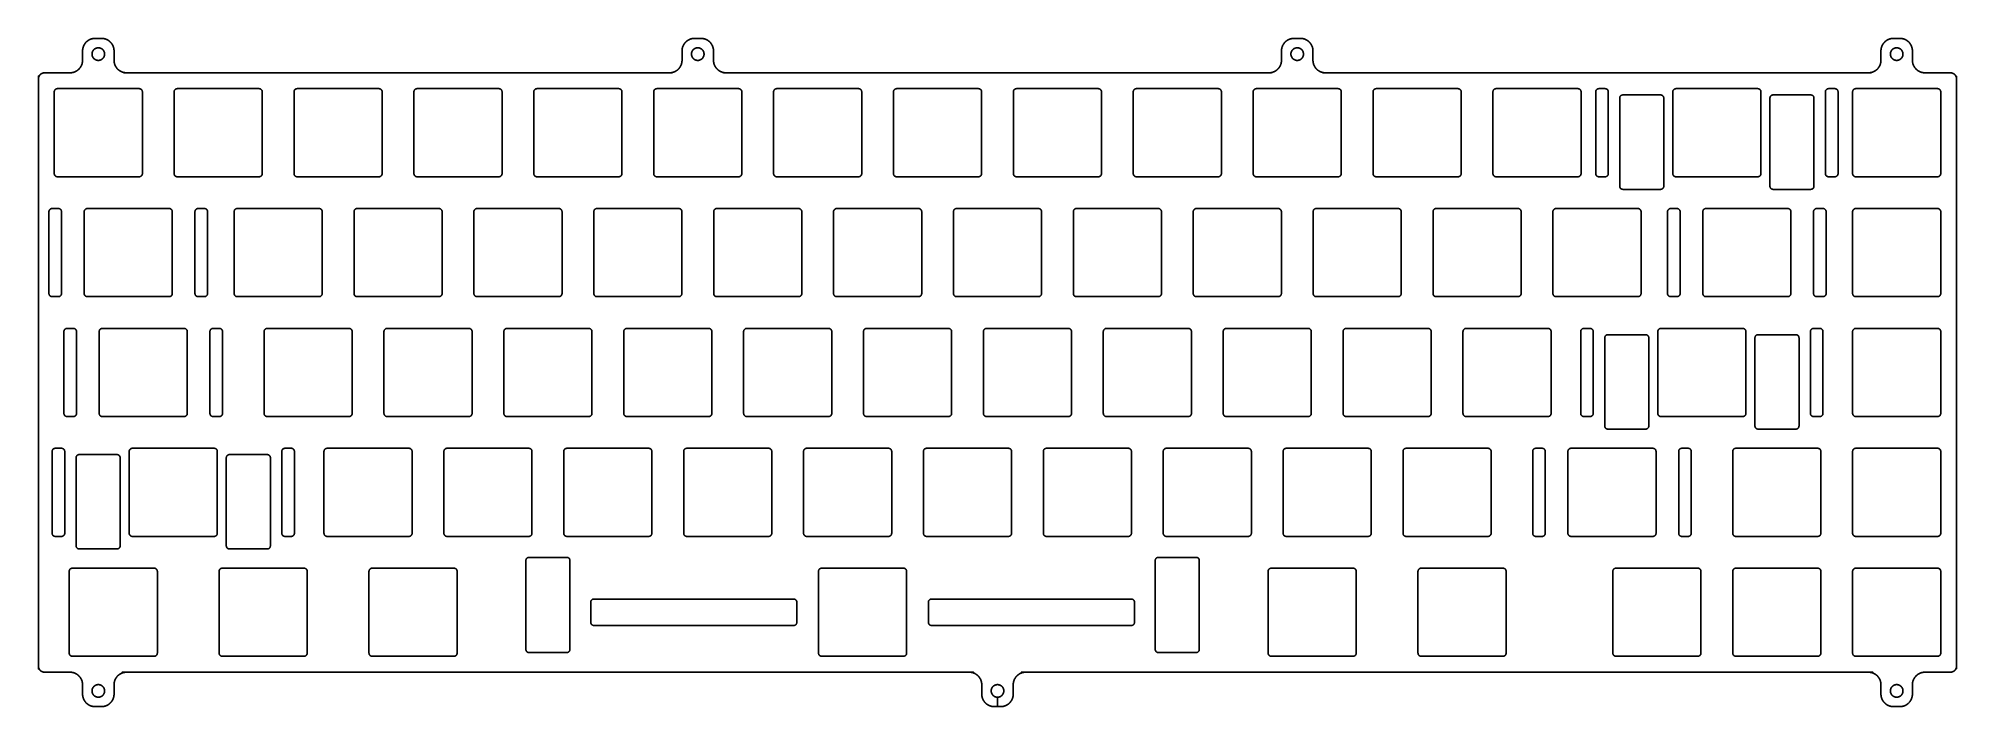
# Model space of a CAD drawing. Header units: millimetres. Extents: x -158 to 147, y 326 to 433.
import ezdxf

# ---------------------------------------------------------------- set-up
doc = ezdxf.new("R2010")
doc.units = ezdxf.units.MM
doc.layers.add('Default', color=178, linetype='Continuous', true_color=0x000000)

msp = doc.modelspace()

# ---------------------------------------------------------------- linework, layer by layer
at = {"layer": 'Default'}
msp.add_line((-5.27, 326.4, -22.34), (-5.27, 327.9, -22.34), dxfattribs=at)
for points in [[(-150.65, 430.73, -22.34), (-150.64, 430.76, -22.34), (-150.64, 430.8, -22.34)], [(-150.65, 430.66, -22.34), (-150.65, 430.7, -22.34), (-150.65, 430.73, -22.34)], [(-150.64, 430.8, -22.34), (-150.64, 430.83, -22.34), (-150.63, 430.87, -22.34)], [(-150.63, 430.87, -22.34), (-150.63, 430.9, -22.34), (-150.62, 430.93, -22.34)], [(-150.62, 430.93, -22.34), (-150.61, 430.97, -22.34), (-150.61, 431, -22.34)], [(-150.61, 431, -22.34), (-150.6, 431.03, -22.34), (-150.59, 431.07, -22.34)], [(-150.59, 431.07, -22.34), (-150.58, 431.1, -22.34), (-150.58, 431.13, -22.34)], [(-150.58, 431.13, -22.34), (-150.57, 431.17, -22.34), (-150.56, 431.2, -22.34)], [(-150.56, 431.2, -22.34), (-150.55, 431.23, -22.34), (-150.53, 431.26, -22.34)], [(-150.53, 431.26, -22.34), (-150.52, 431.3, -22.34), (-150.51, 431.33, -22.34)], [(-150.51, 431.33, -22.34), (-150.5, 431.36, -22.34), (-150.48, 431.39, -22.34)], [(-150.48, 431.39, -22.34), (-150.47, 431.42, -22.34), (-150.46, 431.45, -22.34)], [(-150.46, 431.45, -22.34), (-150.44, 431.48, -22.34), (-150.43, 431.51, -22.34)], [(-150.43, 431.51, -22.34), (-150.41, 431.54, -22.34), (-150.39, 431.57, -22.34)], [(-150.39, 431.57, -22.34), (-150.38, 431.6, -22.34), (-150.36, 431.63, -22.34)], [(-150.36, 431.63, -22.34), (-150.34, 431.66, -22.34), (-150.32, 431.69, -22.34)], [(-150.32, 431.69, -22.34), (-150.3, 431.72, -22.34), (-150.28, 431.75, -22.34)], [(-150.28, 431.75, -22.34), (-150.26, 431.77, -22.34), (-150.24, 431.8, -22.34)], [(-150.24, 431.8, -22.34), (-150.22, 431.83, -22.34), (-150.2, 431.86, -22.34)], [(-150.2, 431.86, -22.34), (-150.18, 431.88, -22.34), (-150.16, 431.91, -22.34)], [(-150.16, 431.91, -22.34), (-150.13, 431.93, -22.34), (-150.11, 431.96, -22.34)], [(-150.11, 431.96, -22.34), (-150.09, 431.98, -22.34), (-150.06, 432.01, -22.34)], [(-150.06, 432.01, -22.34), (-150.04, 432.03, -22.34), (-150.02, 432.06, -22.34)], [(-150.02, 432.06, -22.34), (-149.99, 432.08, -22.34), (-149.96, 432.1, -22.34)], [(-149.96, 432.1, -22.34), (-149.94, 432.12, -22.34), (-149.91, 432.14, -22.34)], [(-149.91, 432.14, -22.34), (-149.89, 432.17, -22.34), (-149.86, 432.19, -22.34)], [(-149.86, 432.19, -22.34), (-149.83, 432.21, -22.34), (-149.8, 432.23, -22.34)], [(-149.8, 432.23, -22.34), (-149.78, 432.25, -22.34), (-149.75, 432.27, -22.34)], [(-149.75, 432.27, -22.34), (-149.72, 432.28, -22.34), (-149.69, 432.3, -22.34)], [(-149.69, 432.3, -22.34), (-149.66, 432.32, -22.34), (-149.63, 432.34, -22.34)], [(-149.63, 432.34, -22.34), (-149.6, 432.35, -22.34), (-149.57, 432.37, -22.34)], [(-149.57, 432.37, -22.34), (-149.54, 432.38, -22.34), (-149.51, 432.4, -22.34)], [(-149.51, 432.4, -22.34), (-149.48, 432.41, -22.34), (-149.45, 432.43, -22.34)], [(-149.45, 432.43, -22.34), (-149.42, 432.44, -22.34), (-149.38, 432.45, -22.34)], [(-149.38, 432.45, -22.34), (-149.35, 432.47, -22.34), (-149.32, 432.48, -22.34)], [(-149.32, 432.48, -22.34), (-149.29, 432.49, -22.34), (-149.26, 432.5, -22.34)], [(-149.26, 432.5, -22.34), (-149.22, 432.51, -22.34), (-149.19, 432.52, -22.34)], [(-149.19, 432.52, -22.34), (-149.16, 432.53, -22.34), (-149.12, 432.54, -22.34)], [(-149.14, 430.2, -22.34), (-149.15, 430.18, -22.34), (-149.15, 430.16, -22.34)], [(-149.15, 430.16, -22.34), (-149.15, 430.15, -22.34), (-149.15, 430.13, -22.34)], [(-149.15, 430.13, -22.34), (-149.15, 430.11, -22.34), (-149.15, 430.09, -22.34)], [(-149.15, 430.09, -22.34), (-149.15, 430.08, -22.34), (-149.15, 430.06, -22.34)], [(-149.15, 430.06, -22.34), (-149.15, 430.04, -22.34), (-149.15, 430.02, -22.34)], [(-149.15, 430.02, -22.34), (-149.15, 430.01, -22.34), (-149.14, 429.99, -22.34)], [(-149.13, 430.3, -22.34), (-149.13, 430.28, -22.34), (-149.14, 430.27, -22.34)], [(-149.14, 430.27, -22.34), (-149.14, 430.25, -22.34), (-149.14, 430.23, -22.34)], [(-149.14, 430.23, -22.34), (-149.14, 430.21, -22.34), (-149.14, 430.2, -22.34)], [(-149.14, 429.99, -22.34), (-149.14, 429.97, -22.34), (-149.14, 429.95, -22.34)], [(-149.14, 429.95, -22.34), (-149.14, 429.94, -22.34), (-149.14, 429.92, -22.34)], [(-149.14, 429.92, -22.34), (-149.13, 429.9, -22.34), (-149.13, 429.89, -22.34)], [(-149.12, 430.33, -22.34), (-149.12, 430.32, -22.34), (-149.13, 430.3, -22.34)], [(-149.13, 429.89, -22.34), (-149.12, 429.87, -22.34), (-149.12, 429.85, -22.34)], [(-149.12, 432.54, -22.34), (-149.09, 432.54, -22.34), (-149.06, 432.55, -22.34)], [(-149.11, 430.37, -22.34), (-149.12, 430.35, -22.34), (-149.12, 430.33, -22.34)], [(-149.12, 429.85, -22.34), (-149.12, 429.84, -22.34), (-149.11, 429.82, -22.34)], [(-149.1, 430.4, -22.34), (-149.11, 430.38, -22.34), (-149.11, 430.37, -22.34)], [(-149.11, 429.82, -22.34), (-149.11, 429.8, -22.34), (-149.1, 429.79, -22.34)], [(-149.09, 430.43, -22.34), (-149.1, 430.42, -22.34), (-149.1, 430.4, -22.34)], [(-149.1, 429.79, -22.34), (-149.1, 429.77, -22.34), (-149.09, 429.75, -22.34)], [(-149.08, 430.47, -22.34), (-149.08, 430.45, -22.34), (-149.09, 430.43, -22.34)], [(-149.06, 430.5, -22.34), (-149.07, 430.48, -22.34), (-149.08, 430.47, -22.34)], [(-149.06, 432.55, -22.34), (-149.02, 432.56, -22.34), (-148.99, 432.56, -22.34)], [(-149.05, 430.53, -22.34), (-149.06, 430.51, -22.34), (-149.06, 430.5, -22.34)], [(-149.03, 430.56, -22.34), (-149.04, 430.54, -22.34), (-149.05, 430.53, -22.34)], [(-149.02, 430.59, -22.34), (-149.03, 430.58, -22.34), (-149.03, 430.56, -22.34)], [(-149, 430.62, -22.34), (-149.01, 430.61, -22.34), (-149.02, 430.59, -22.34)], [(-148.98, 430.65, -22.34), (-148.99, 430.64, -22.34), (-149, 430.62, -22.34)], [(-148.99, 432.56, -22.34), (-148.96, 432.57, -22.34), (-148.92, 432.57, -22.34)], [(-148.96, 430.68, -22.34), (-148.97, 430.66, -22.34), (-148.98, 430.65, -22.34)], [(-148.94, 430.71, -22.34), (-148.95, 430.69, -22.34), (-148.96, 430.68, -22.34)], [(-148.92, 430.73, -22.34), (-148.93, 430.72, -22.34), (-148.94, 430.71, -22.34)], [(-148.92, 432.57, -22.34), (-148.89, 432.58, -22.34), (-148.85, 432.58, -22.34)], [(-148.9, 430.76, -22.34), (-148.91, 430.75, -22.34), (-148.92, 430.73, -22.34)], [(-148.87, 430.78, -22.34), (-148.88, 430.77, -22.34), (-148.9, 430.76, -22.34)], [(-148.85, 430.81, -22.34), (-148.86, 430.8, -22.34), (-148.87, 430.78, -22.34)], [(-148.85, 432.58, -22.34), (-148.82, 432.59, -22.34), (-148.79, 432.59, -22.34)], [(-148.82, 430.83, -22.34), (-148.84, 430.82, -22.34), (-148.85, 430.81, -22.34)], [(-148.8, 430.86, -22.34), (-148.81, 430.84, -22.34), (-148.82, 430.83, -22.34)], [(-148.77, 430.88, -22.34), (-148.78, 430.87, -22.34), (-148.8, 430.86, -22.34)], [(-148.79, 432.59, -22.34), (-148.75, 432.59, -22.34), (-148.72, 432.59, -22.34)], [(-148.74, 430.9, -22.34), (-148.76, 430.89, -22.34), (-148.77, 430.88, -22.34)], [(-148.71, 430.92, -22.34), (-148.73, 430.91, -22.34), (-148.74, 430.9, -22.34)], [(-148.68, 430.94, -22.34), (-148.7, 430.93, -22.34), (-148.71, 430.92, -22.34)], [(-148.66, 430.96, -22.34), (-148.67, 430.95, -22.34), (-148.68, 430.94, -22.34)], [(-148.62, 430.97, -22.34), (-148.64, 430.97, -22.34), (-148.66, 430.96, -22.34)], [(-148.59, 430.99, -22.34), (-148.61, 430.98, -22.34), (-148.62, 430.97, -22.34)], [(-148.56, 431, -22.34), (-148.58, 431, -22.34), (-148.59, 430.99, -22.34)], [(-148.53, 431.02, -22.34), (-148.55, 431.01, -22.34), (-148.56, 431, -22.34)], [(-148.5, 431.03, -22.34), (-148.51, 431.02, -22.34), (-148.53, 431.02, -22.34)], [(-148.47, 431.04, -22.34), (-148.48, 431.04, -22.34), (-148.5, 431.03, -22.34)], [(-148.43, 431.05, -22.34), (-148.45, 431.05, -22.34), (-148.47, 431.04, -22.34)], [(-148.4, 431.06, -22.34), (-148.42, 431.06, -22.34), (-148.43, 431.05, -22.34)], [(-148.37, 431.07, -22.34), (-148.38, 431.07, -22.34), (-148.4, 431.06, -22.34)], [(-148.33, 431.08, -22.34), (-148.35, 431.07, -22.34), (-148.37, 431.07, -22.34)], [(-148.3, 431.08, -22.34), (-148.31, 431.08, -22.34), (-148.33, 431.08, -22.34)], [(-148.26, 431.09, -22.34), (-148.28, 431.08, -22.34), (-148.3, 431.08, -22.34)], [(-148.23, 431.09, -22.34), (-148.25, 431.09, -22.34), (-148.26, 431.09, -22.34)], [(-148.19, 431.09, -22.34), (-148.21, 431.09, -22.34), (-148.23, 431.09, -22.34)], [(-148.16, 431.09, -22.34), (-148.18, 431.09, -22.34), (-148.19, 431.09, -22.34)], [(-148.12, 431.09, -22.34), (-148.14, 431.09, -22.34), (-148.16, 431.09, -22.34)], [(-148.09, 431.09, -22.34), (-148.11, 431.09, -22.34), (-148.12, 431.09, -22.34)], [(-148.05, 431.09, -22.34), (-148.07, 431.09, -22.34), (-148.09, 431.09, -22.34)], [(-148.02, 431.08, -22.34), (-148.04, 431.09, -22.34), (-148.05, 431.09, -22.34)], [(-147.99, 431.08, -22.34), (-148, 431.08, -22.34), (-148.02, 431.08, -22.34)], [(-147.95, 431.07, -22.34), (-147.97, 431.08, -22.34), (-147.99, 431.08, -22.34)], [(-147.92, 431.07, -22.34), (-147.93, 431.07, -22.34), (-147.95, 431.07, -22.34)], [(-147.88, 431.06, -22.34), (-147.9, 431.06, -22.34), (-147.92, 431.07, -22.34)], [(-147.85, 431.05, -22.34), (-147.87, 431.05, -22.34), (-147.88, 431.06, -22.34)], [(-147.82, 431.04, -22.34), (-147.83, 431.04, -22.34), (-147.85, 431.05, -22.34)], [(-147.79, 431.02, -22.34), (-147.8, 431.03, -22.34), (-147.82, 431.04, -22.34)], [(-147.75, 431.01, -22.34), (-147.77, 431.02, -22.34), (-147.79, 431.02, -22.34)], [(-147.72, 431, -22.34), (-147.74, 431, -22.34), (-147.75, 431.01, -22.34)], [(-147.69, 430.98, -22.34), (-147.71, 430.99, -22.34), (-147.72, 431, -22.34)], [(-147.66, 430.97, -22.34), (-147.68, 430.97, -22.34), (-147.69, 430.98, -22.34)], [(-147.63, 430.95, -22.34), (-147.65, 430.96, -22.34), (-147.66, 430.97, -22.34)], [(-147.6, 430.93, -22.34), (-147.62, 430.94, -22.34), (-147.63, 430.95, -22.34)], [(-147.57, 430.91, -22.34), (-147.59, 430.92, -22.34), (-147.6, 430.93, -22.34)], [(-147.58, 432.59, -22.34), (-147.55, 432.59, -22.34), (-147.51, 432.59, -22.34)], [(-147.54, 430.89, -22.34), (-147.56, 430.9, -22.34), (-147.57, 430.91, -22.34)], [(-147.52, 430.87, -22.34), (-147.53, 430.88, -22.34), (-147.54, 430.89, -22.34)], [(-147.49, 430.84, -22.34), (-147.5, 430.86, -22.34), (-147.52, 430.87, -22.34)], [(-147.51, 432.59, -22.34), (-147.48, 432.59, -22.34), (-147.45, 432.58, -22.34)], [(-147.46, 430.82, -22.34), (-147.48, 430.83, -22.34), (-147.49, 430.84, -22.34)], [(-147.44, 430.8, -22.34), (-147.45, 430.81, -22.34), (-147.46, 430.82, -22.34)], [(-147.45, 432.58, -22.34), (-147.41, 432.58, -22.34), (-147.38, 432.57, -22.34)], [(-147.42, 430.77, -22.34), (-147.43, 430.78, -22.34), (-147.44, 430.8, -22.34)], [(-147.39, 430.75, -22.34), (-147.4, 430.76, -22.34), (-147.42, 430.77, -22.34)], [(-147.37, 430.72, -22.34), (-147.38, 430.73, -22.34), (-147.39, 430.75, -22.34)], [(-147.38, 432.57, -22.34), (-147.34, 432.57, -22.34), (-147.31, 432.56, -22.34)], [(-147.35, 430.69, -22.34), (-147.36, 430.71, -22.34), (-147.37, 430.72, -22.34)], [(-147.33, 430.66, -22.34), (-147.34, 430.68, -22.34), (-147.35, 430.69, -22.34)], [(-147.31, 430.64, -22.34), (-147.32, 430.65, -22.34), (-147.33, 430.66, -22.34)], [(-147.31, 432.56, -22.34), (-147.28, 432.56, -22.34), (-147.24, 432.55, -22.34)], [(-147.29, 430.61, -22.34), (-147.3, 430.62, -22.34), (-147.31, 430.64, -22.34)], [(-147.27, 430.58, -22.34), (-147.28, 430.59, -22.34), (-147.29, 430.61, -22.34)], [(-147.26, 430.54, -22.34), (-147.27, 430.56, -22.34), (-147.27, 430.58, -22.34)], [(-147.24, 430.51, -22.34), (-147.25, 430.53, -22.34), (-147.26, 430.54, -22.34)], [(-147.24, 432.55, -22.34), (-147.21, 432.54, -22.34), (-147.18, 432.54, -22.34)], [(-147.23, 430.48, -22.34), (-147.24, 430.5, -22.34), (-147.24, 430.51, -22.34)], [(-147.22, 430.45, -22.34), (-147.22, 430.47, -22.34), (-147.23, 430.48, -22.34)], [(-147.2, 430.42, -22.34), (-147.21, 430.43, -22.34), (-147.22, 430.45, -22.34)], [(-147.22, 429.74, -22.34), (-147.21, 429.75, -22.34), (-147.2, 429.77, -22.34)], [(-147.19, 430.38, -22.34), (-147.2, 430.4, -22.34), (-147.2, 430.42, -22.34)], [(-147.2, 429.77, -22.34), (-147.2, 429.79, -22.34), (-147.19, 429.8, -22.34)], [(-147.18, 430.35, -22.34), (-147.19, 430.37, -22.34), (-147.19, 430.38, -22.34)], [(-147.19, 429.8, -22.34), (-147.19, 429.82, -22.34), (-147.18, 429.84, -22.34)], [(-147.18, 432.54, -22.34), (-147.14, 432.53, -22.34), (-147.11, 432.52, -22.34)], [(-147.18, 430.32, -22.34), (-147.18, 430.33, -22.34), (-147.18, 430.35, -22.34)], [(-147.17, 430.28, -22.34), (-147.17, 430.3, -22.34), (-147.18, 430.32, -22.34)], [(-147.18, 429.87, -22.34), (-147.17, 429.89, -22.34), (-147.17, 429.9, -22.34)], [(-147.18, 429.84, -22.34), (-147.18, 429.85, -22.34), (-147.18, 429.87, -22.34)], [(-147.16, 430.25, -22.34), (-147.17, 430.27, -22.34), (-147.17, 430.28, -22.34)], [(-147.17, 429.9, -22.34), (-147.17, 429.92, -22.34), (-147.16, 429.94, -22.34)], [(-147.16, 430.21, -22.34), (-147.16, 430.23, -22.34), (-147.16, 430.25, -22.34)], [(-147.15, 430.18, -22.34), (-147.16, 430.2, -22.34), (-147.16, 430.21, -22.34)], [(-147.16, 429.97, -22.34), (-147.16, 429.99, -22.34), (-147.15, 430.01, -22.34)], [(-147.16, 429.94, -22.34), (-147.16, 429.95, -22.34), (-147.16, 429.97, -22.34)], [(-147.15, 430.15, -22.34), (-147.15, 430.16, -22.34), (-147.15, 430.18, -22.34)], [(-147.15, 430.11, -22.34), (-147.15, 430.13, -22.34), (-147.15, 430.15, -22.34)], [(-147.15, 430.08, -22.34), (-147.15, 430.09, -22.34), (-147.15, 430.11, -22.34)], [(-147.15, 430.04, -22.34), (-147.15, 430.06, -22.34), (-147.15, 430.08, -22.34)], [(-147.15, 430.01, -22.34), (-147.15, 430.02, -22.34), (-147.15, 430.04, -22.34)], [(-147.11, 432.52, -22.34), (-147.08, 432.51, -22.34), (-147.05, 432.5, -22.34)], [(-147.05, 432.5, -22.34), (-147.01, 432.49, -22.34), (-146.98, 432.48, -22.34)], [(-146.98, 432.48, -22.34), (-146.95, 432.47, -22.34), (-146.92, 432.45, -22.34)], [(-146.92, 432.45, -22.34), (-146.88, 432.44, -22.34), (-146.85, 432.43, -22.34)], [(-146.85, 432.43, -22.34), (-146.82, 432.41, -22.34), (-146.79, 432.4, -22.34)], [(-146.79, 432.4, -22.34), (-146.76, 432.38, -22.34), (-146.73, 432.37, -22.34)], [(-146.73, 432.37, -22.34), (-146.7, 432.35, -22.34), (-146.67, 432.34, -22.34)], [(-146.67, 432.34, -22.34), (-146.64, 432.32, -22.34), (-146.61, 432.3, -22.34)], [(-146.61, 432.3, -22.34), (-146.58, 432.28, -22.34), (-146.55, 432.27, -22.34)], [(-146.55, 432.27, -22.34), (-146.52, 432.25, -22.34), (-146.5, 432.23, -22.34)], [(-146.5, 432.23, -22.34), (-146.47, 432.21, -22.34), (-146.44, 432.19, -22.34)], [(-146.44, 432.19, -22.34), (-146.41, 432.17, -22.34), (-146.39, 432.14, -22.34)], [(-146.39, 432.14, -22.34), (-146.36, 432.12, -22.34), (-146.34, 432.1, -22.34)], [(-146.34, 432.1, -22.34), (-146.31, 432.08, -22.34), (-146.28, 432.06, -22.34)], [(-146.28, 432.06, -22.34), (-146.26, 432.03, -22.34), (-146.24, 432.01, -22.34)], [(-146.24, 432.01, -22.34), (-146.21, 431.98, -22.34), (-146.19, 431.96, -22.34)], [(-146.19, 431.96, -22.34), (-146.17, 431.93, -22.34), (-146.14, 431.91, -22.34)], [(-146.14, 431.91, -22.34), (-146.12, 431.88, -22.34), (-146.1, 431.86, -22.34)], [(-146.1, 431.86, -22.34), (-146.08, 431.83, -22.34), (-146.06, 431.8, -22.34)], [(-146.06, 431.8, -22.34), (-146.04, 431.77, -22.34), (-146.02, 431.75, -22.34)], [(-146.02, 431.75, -22.34), (-146, 431.72, -22.34), (-145.98, 431.69, -22.34)], [(-145.98, 431.69, -22.34), (-145.96, 431.66, -22.34), (-145.94, 431.63, -22.34)], [(-145.94, 431.63, -22.34), (-145.92, 431.6, -22.34), (-145.91, 431.57, -22.34)], [(-145.91, 431.57, -22.34), (-145.89, 431.54, -22.34), (-145.87, 431.51, -22.34)], [(-145.87, 431.51, -22.34), (-145.86, 431.48, -22.34), (-145.84, 431.45, -22.34)], [(-145.84, 431.45, -22.34), (-145.83, 431.42, -22.34), (-145.82, 431.39, -22.34)], [(-145.82, 431.39, -22.34), (-145.8, 431.36, -22.34), (-145.79, 431.33, -22.34)], [(-145.79, 431.33, -22.34), (-145.78, 431.3, -22.34), (-145.77, 431.26, -22.34)], [(-145.77, 431.26, -22.34), (-145.75, 431.23, -22.34), (-145.74, 431.2, -22.34)], [(-145.74, 431.2, -22.34), (-145.73, 431.17, -22.34), (-145.72, 431.13, -22.34)], [(-145.72, 431.13, -22.34), (-145.72, 431.1, -22.34), (-145.71, 431.07, -22.34)], [(-145.71, 431.07, -22.34), (-145.7, 431.03, -22.34), (-145.69, 431, -22.34)], [(-145.69, 431, -22.34), (-145.69, 430.97, -22.34), (-145.68, 430.93, -22.34)], [(-145.68, 430.93, -22.34), (-145.67, 430.9, -22.34), (-145.67, 430.87, -22.34)], [(-145.67, 430.87, -22.34), (-145.66, 430.83, -22.34), (-145.66, 430.8, -22.34)], [(-145.66, 430.8, -22.34), (-145.66, 430.76, -22.34), (-145.65, 430.73, -22.34)], [(-145.65, 430.73, -22.34), (-145.65, 430.7, -22.34), (-145.65, 430.66, -22.34)], [(-55.4, 430.73, -22.34), (-55.39, 430.76, -22.34), (-55.39, 430.8, -22.34)], [(-55.4, 430.66, -22.34), (-55.4, 430.7, -22.34), (-55.4, 430.73, -22.34)], [(-55.39, 430.8, -22.34), (-55.39, 430.83, -22.34), (-55.38, 430.87, -22.34)], [(-55.38, 430.87, -22.34), (-55.38, 430.9, -22.34), (-55.37, 430.93, -22.34)], [(-55.37, 430.93, -22.34), (-55.36, 430.97, -22.34), (-55.36, 431, -22.34)], [(-55.36, 431, -22.34), (-55.35, 431.03, -22.34), (-55.34, 431.07, -22.34)], [(-55.34, 431.07, -22.34), (-55.33, 431.1, -22.34), (-55.33, 431.13, -22.34)], [(-55.33, 431.13, -22.34), (-55.32, 431.17, -22.34), (-55.31, 431.2, -22.34)], [(-55.31, 431.2, -22.34), (-55.3, 431.23, -22.34), (-55.28, 431.26, -22.34)], [(-55.28, 431.26, -22.34), (-55.27, 431.3, -22.34), (-55.26, 431.33, -22.34)], [(-55.26, 431.33, -22.34), (-55.25, 431.36, -22.34), (-55.23, 431.39, -22.34)], [(-55.23, 431.39, -22.34), (-55.22, 431.42, -22.34), (-55.21, 431.45, -22.34)], [(-55.21, 431.45, -22.34), (-55.19, 431.48, -22.34), (-55.18, 431.51, -22.34)], [(-55.18, 431.51, -22.34), (-55.16, 431.54, -22.34), (-55.14, 431.57, -22.34)], [(-55.14, 431.57, -22.34), (-55.13, 431.6, -22.34), (-55.11, 431.63, -22.34)], [(-55.11, 431.63, -22.34), (-55.09, 431.66, -22.34), (-55.07, 431.69, -22.34)], [(-55.07, 431.69, -22.34), (-55.05, 431.72, -22.34), (-55.03, 431.75, -22.34)], [(-55.03, 431.75, -22.34), (-55.01, 431.77, -22.34), (-54.99, 431.8, -22.34)], [(-54.99, 431.8, -22.34), (-54.97, 431.83, -22.34), (-54.95, 431.86, -22.34)], [(-54.95, 431.86, -22.34), (-54.93, 431.88, -22.34), (-54.91, 431.91, -22.34)], [(-54.91, 431.91, -22.34), (-54.88, 431.93, -22.34), (-54.86, 431.96, -22.34)], [(-54.86, 431.96, -22.34), (-54.84, 431.98, -22.34), (-54.81, 432.01, -22.34)], [(-54.81, 432.01, -22.34), (-54.79, 432.03, -22.34), (-54.77, 432.06, -22.34)], [(-54.77, 432.06, -22.34), (-54.74, 432.08, -22.34), (-54.71, 432.1, -22.34)], [(-54.71, 432.1, -22.34), (-54.69, 432.12, -22.34), (-54.66, 432.14, -22.34)], [(-54.66, 432.14, -22.34), (-54.64, 432.17, -22.34), (-54.61, 432.19, -22.34)], [(-54.61, 432.19, -22.34), (-54.58, 432.21, -22.34), (-54.55, 432.23, -22.34)], [(-54.55, 432.23, -22.34), (-54.53, 432.25, -22.34), (-54.5, 432.27, -22.34)], [(-54.5, 432.27, -22.34), (-54.47, 432.28, -22.34), (-54.44, 432.3, -22.34)], [(-54.44, 432.3, -22.34), (-54.41, 432.32, -22.34), (-54.38, 432.34, -22.34)], [(-54.38, 432.34, -22.34), (-54.35, 432.35, -22.34), (-54.32, 432.37, -22.34)], [(-54.32, 432.37, -22.34), (-54.29, 432.38, -22.34), (-54.26, 432.4, -22.34)], [(-54.26, 432.4, -22.34), (-54.23, 432.41, -22.34), (-54.2, 432.43, -22.34)], [(-54.2, 432.43, -22.34), (-54.17, 432.44, -22.34), (-54.13, 432.45, -22.34)], [(-54.13, 432.45, -22.34), (-54.1, 432.47, -22.34), (-54.07, 432.48, -22.34)], [(-54.07, 432.48, -22.34), (-54.04, 432.49, -22.34), (-54.01, 432.5, -22.34)], [(-54.01, 432.5, -22.34), (-53.97, 432.51, -22.34), (-53.94, 432.52, -22.34)], [(-53.94, 432.52, -22.34), (-53.91, 432.53, -22.34), (-53.87, 432.54, -22.34)], [(-53.89, 430.2, -22.34), (-53.9, 430.18, -22.34), (-53.9, 430.16, -22.34)], [(-53.9, 430.16, -22.34), (-53.9, 430.15, -22.34), (-53.9, 430.13, -22.34)], [(-53.9, 430.13, -22.34), (-53.9, 430.11, -22.34), (-53.9, 430.09, -22.34)], [(-53.9, 430.09, -22.34), (-53.9, 430.08, -22.34), (-53.9, 430.06, -22.34)], [(-53.9, 430.06, -22.34), (-53.9, 430.04, -22.34), (-53.9, 430.02, -22.34)], [(-53.9, 430.02, -22.34), (-53.9, 430.01, -22.34), (-53.89, 429.99, -22.34)], [(-53.88, 430.3, -22.34), (-53.88, 430.28, -22.34), (-53.89, 430.27, -22.34)], [(-53.89, 430.27, -22.34), (-53.89, 430.25, -22.34), (-53.89, 430.23, -22.34)], [(-53.89, 430.23, -22.34), (-53.89, 430.21, -22.34), (-53.89, 430.2, -22.34)], [(-53.89, 429.99, -22.34), (-53.89, 429.97, -22.34), (-53.89, 429.95, -22.34)], [(-53.89, 429.95, -22.34), (-53.89, 429.94, -22.34), (-53.89, 429.92, -22.34)], [(-53.89, 429.92, -22.34), (-53.88, 429.9, -22.34), (-53.88, 429.89, -22.34)], [(-53.87, 430.33, -22.34), (-53.87, 430.32, -22.34), (-53.88, 430.3, -22.34)], [(-53.88, 429.89, -22.34), (-53.87, 429.87, -22.34), (-53.87, 429.85, -22.34)], [(-53.87, 432.54, -22.34), (-53.84, 432.54, -22.34), (-53.81, 432.55, -22.34)], [(-53.86, 430.37, -22.34), (-53.87, 430.35, -22.34), (-53.87, 430.33, -22.34)], [(-53.87, 429.85, -22.34), (-53.87, 429.84, -22.34), (-53.86, 429.82, -22.34)], [(-53.85, 430.4, -22.34), (-53.86, 430.38, -22.34), (-53.86, 430.37, -22.34)], [(-53.86, 429.82, -22.34), (-53.86, 429.8, -22.34), (-53.85, 429.79, -22.34)], [(-53.84, 430.43, -22.34), (-53.85, 430.42, -22.34), (-53.85, 430.4, -22.34)], [(-53.85, 429.79, -22.34), (-53.85, 429.77, -22.34), (-53.84, 429.75, -22.34)], [(-53.83, 430.47, -22.34), (-53.83, 430.45, -22.34), (-53.84, 430.43, -22.34)], [(-53.81, 430.5, -22.34), (-53.82, 430.48, -22.34), (-53.83, 430.47, -22.34)], [(-53.81, 432.55, -22.34), (-53.77, 432.56, -22.34), (-53.74, 432.56, -22.34)], [(-53.8, 430.53, -22.34), (-53.81, 430.51, -22.34), (-53.81, 430.5, -22.34)], [(-53.78, 430.56, -22.34), (-53.79, 430.54, -22.34), (-53.8, 430.53, -22.34)], [(-53.77, 430.59, -22.34), (-53.78, 430.58, -22.34), (-53.78, 430.56, -22.34)], [(-53.75, 430.62, -22.34), (-53.76, 430.61, -22.34), (-53.77, 430.59, -22.34)], [(-53.73, 430.65, -22.34), (-53.74, 430.64, -22.34), (-53.75, 430.62, -22.34)], [(-53.74, 432.56, -22.34), (-53.71, 432.57, -22.34), (-53.67, 432.57, -22.34)], [(-53.71, 430.68, -22.34), (-53.72, 430.66, -22.34), (-53.73, 430.65, -22.34)], [(-53.69, 430.71, -22.34), (-53.7, 430.69, -22.34), (-53.71, 430.68, -22.34)], [(-53.67, 430.73, -22.34), (-53.68, 430.72, -22.34), (-53.69, 430.71, -22.34)], [(-53.67, 432.57, -22.34), (-53.64, 432.58, -22.34), (-53.6, 432.58, -22.34)], [(-53.65, 430.76, -22.34), (-53.66, 430.75, -22.34), (-53.67, 430.73, -22.34)], [(-53.62, 430.78, -22.34), (-53.63, 430.77, -22.34), (-53.65, 430.76, -22.34)], [(-53.6, 430.81, -22.34), (-53.61, 430.8, -22.34), (-53.62, 430.78, -22.34)], [(-53.6, 432.58, -22.34), (-53.57, 432.59, -22.34), (-53.54, 432.59, -22.34)], [(-53.57, 430.83, -22.34), (-53.59, 430.82, -22.34), (-53.6, 430.81, -22.34)], [(-53.55, 430.86, -22.34), (-53.56, 430.84, -22.34), (-53.57, 430.83, -22.34)], [(-53.52, 430.88, -22.34), (-53.53, 430.87, -22.34), (-53.55, 430.86, -22.34)], [(-53.54, 432.59, -22.34), (-53.5, 432.59, -22.34), (-53.47, 432.59, -22.34)], [(-53.49, 430.9, -22.34), (-53.51, 430.89, -22.34), (-53.52, 430.88, -22.34)], [(-53.46, 430.92, -22.34), (-53.48, 430.91, -22.34), (-53.49, 430.9, -22.34)], [(-53.43, 430.94, -22.34), (-53.45, 430.93, -22.34), (-53.46, 430.92, -22.34)], [(-53.41, 430.96, -22.34), (-53.42, 430.95, -22.34), (-53.43, 430.94, -22.34)], [(-53.37, 430.97, -22.34), (-53.39, 430.97, -22.34), (-53.41, 430.96, -22.34)], [(-53.34, 430.99, -22.34), (-53.36, 430.98, -22.34), (-53.37, 430.97, -22.34)], [(-53.31, 431, -22.34), (-53.33, 431, -22.34), (-53.34, 430.99, -22.34)], [(-53.28, 431.02, -22.34), (-53.3, 431.01, -22.34), (-53.31, 431, -22.34)], [(-53.25, 431.03, -22.34), (-53.26, 431.02, -22.34), (-53.28, 431.02, -22.34)], [(-53.22, 431.04, -22.34), (-53.23, 431.04, -22.34), (-53.25, 431.03, -22.34)], [(-53.18, 431.05, -22.34), (-53.2, 431.05, -22.34), (-53.22, 431.04, -22.34)], [(-53.15, 431.06, -22.34), (-53.17, 431.06, -22.34), (-53.18, 431.05, -22.34)], [(-53.12, 431.07, -22.34), (-53.13, 431.07, -22.34), (-53.15, 431.06, -22.34)], [(-53.08, 431.08, -22.34), (-53.1, 431.07, -22.34), (-53.12, 431.07, -22.34)], [(-53.05, 431.08, -22.34), (-53.06, 431.08, -22.34), (-53.08, 431.08, -22.34)], [(-53.01, 431.09, -22.34), (-53.03, 431.08, -22.34), (-53.05, 431.08, -22.34)], [(-52.98, 431.09, -22.34), (-53, 431.09, -22.34), (-53.01, 431.09, -22.34)], [(-52.94, 431.09, -22.34), (-52.96, 431.09, -22.34), (-52.98, 431.09, -22.34)], [(-52.91, 431.09, -22.34), (-52.93, 431.09, -22.34), (-52.94, 431.09, -22.34)], [(-52.87, 431.09, -22.34), (-52.89, 431.09, -22.34), (-52.91, 431.09, -22.34)], [(-52.84, 431.09, -22.34), (-52.86, 431.09, -22.34), (-52.87, 431.09, -22.34)], [(-52.8, 431.09, -22.34), (-52.82, 431.09, -22.34), (-52.84, 431.09, -22.34)], [(-52.77, 431.08, -22.34), (-52.79, 431.09, -22.34), (-52.8, 431.09, -22.34)], [(-52.74, 431.08, -22.34), (-52.75, 431.08, -22.34), (-52.77, 431.08, -22.34)], [(-52.7, 431.07, -22.34), (-52.72, 431.08, -22.34), (-52.74, 431.08, -22.34)], [(-52.67, 431.07, -22.34), (-52.68, 431.07, -22.34), (-52.7, 431.07, -22.34)], [(-52.63, 431.06, -22.34), (-52.65, 431.06, -22.34), (-52.67, 431.07, -22.34)], [(-52.6, 431.05, -22.34), (-52.62, 431.05, -22.34), (-52.63, 431.06, -22.34)], [(-52.57, 431.04, -22.34), (-52.58, 431.04, -22.34), (-52.6, 431.05, -22.34)], [(-52.54, 431.02, -22.34), (-52.55, 431.03, -22.34), (-52.57, 431.04, -22.34)], [(-52.5, 431.01, -22.34), (-52.52, 431.02, -22.34), (-52.54, 431.02, -22.34)], [(-52.47, 431, -22.34), (-52.49, 431, -22.34), (-52.5, 431.01, -22.34)], [(-52.44, 430.98, -22.34), (-52.46, 430.99, -22.34), (-52.47, 431, -22.34)], [(-52.41, 430.97, -22.34), (-52.43, 430.97, -22.34), (-52.44, 430.98, -22.34)], [(-52.38, 430.95, -22.34), (-52.4, 430.96, -22.34), (-52.41, 430.97, -22.34)], [(-52.35, 430.93, -22.34), (-52.37, 430.94, -22.34), (-52.38, 430.95, -22.34)], [(-52.32, 430.91, -22.34), (-52.34, 430.92, -22.34), (-52.35, 430.93, -22.34)], [(-52.33, 432.59, -22.34), (-52.3, 432.59, -22.34), (-52.26, 432.59, -22.34)], [(-52.29, 430.89, -22.34), (-52.31, 430.9, -22.34), (-52.32, 430.91, -22.34)], [(-52.27, 430.87, -22.34), (-52.28, 430.88, -22.34), (-52.29, 430.89, -22.34)], [(-52.24, 430.84, -22.34), (-52.25, 430.86, -22.34), (-52.27, 430.87, -22.34)], [(-52.26, 432.59, -22.34), (-52.23, 432.59, -22.34), (-52.2, 432.58, -22.34)], [(-52.21, 430.82, -22.34), (-52.23, 430.83, -22.34), (-52.24, 430.84, -22.34)], [(-52.19, 430.8, -22.34), (-52.2, 430.81, -22.34), (-52.21, 430.82, -22.34)], [(-52.2, 432.58, -22.34), (-52.16, 432.58, -22.34), (-52.13, 432.57, -22.34)], [(-52.17, 430.77, -22.34), (-52.18, 430.78, -22.34), (-52.19, 430.8, -22.34)], [(-52.14, 430.75, -22.34), (-52.15, 430.76, -22.34), (-52.17, 430.77, -22.34)], [(-52.12, 430.72, -22.34), (-52.13, 430.73, -22.34), (-52.14, 430.75, -22.34)], [(-52.13, 432.57, -22.34), (-52.09, 432.57, -22.34), (-52.06, 432.56, -22.34)], [(-52.1, 430.69, -22.34), (-52.11, 430.71, -22.34), (-52.12, 430.72, -22.34)], [(-52.08, 430.66, -22.34), (-52.09, 430.68, -22.34), (-52.1, 430.69, -22.34)], [(-52.06, 430.64, -22.34), (-52.07, 430.65, -22.34), (-52.08, 430.66, -22.34)], [(-52.06, 432.56, -22.34), (-52.03, 432.56, -22.34), (-51.99, 432.55, -22.34)], [(-52.04, 430.61, -22.34), (-52.05, 430.62, -22.34), (-52.06, 430.64, -22.34)], [(-52.02, 430.58, -22.34), (-52.03, 430.59, -22.34), (-52.04, 430.61, -22.34)], [(-52.01, 430.54, -22.34), (-52.02, 430.56, -22.34), (-52.02, 430.58, -22.34)], [(-51.99, 430.51, -22.34), (-52, 430.53, -22.34), (-52.01, 430.54, -22.34)], [(-51.99, 432.55, -22.34), (-51.96, 432.54, -22.34), (-51.93, 432.54, -22.34)], [(-51.98, 430.48, -22.34), (-51.99, 430.5, -22.34), (-51.99, 430.51, -22.34)], [(-51.97, 430.45, -22.34), (-51.97, 430.47, -22.34), (-51.98, 430.48, -22.34)], [(-51.95, 430.42, -22.34), (-51.96, 430.43, -22.34), (-51.97, 430.45, -22.34)], [(-51.97, 429.74, -22.34), (-51.96, 429.75, -22.34), (-51.95, 429.77, -22.34)], [(-51.94, 430.38, -22.34), (-51.95, 430.4, -22.34), (-51.95, 430.42, -22.34)], [(-51.95, 429.77, -22.34), (-51.95, 429.79, -22.34), (-51.94, 429.8, -22.34)], [(-51.93, 430.35, -22.34), (-51.94, 430.37, -22.34), (-51.94, 430.38, -22.34)], [(-51.94, 429.8, -22.34), (-51.94, 429.82, -22.34), (-51.93, 429.84, -22.34)], [(-51.93, 432.54, -22.34), (-51.89, 432.53, -22.34), (-51.86, 432.52, -22.34)], [(-51.93, 430.32, -22.34), (-51.93, 430.33, -22.34), (-51.93, 430.35, -22.34)], [(-51.92, 430.28, -22.34), (-51.92, 430.3, -22.34), (-51.93, 430.32, -22.34)], [(-51.93, 429.87, -22.34), (-51.92, 429.89, -22.34), (-51.92, 429.9, -22.34)], [(-51.93, 429.84, -22.34), (-51.93, 429.85, -22.34), (-51.93, 429.87, -22.34)], [(-51.91, 430.25, -22.34), (-51.92, 430.27, -22.34), (-51.92, 430.28, -22.34)], [(-51.92, 429.9, -22.34), (-51.92, 429.92, -22.34), (-51.91, 429.94, -22.34)], [(-51.91, 430.21, -22.34), (-51.91, 430.23, -22.34), (-51.91, 430.25, -22.34)], [(-51.9, 430.18, -22.34), (-51.91, 430.2, -22.34), (-51.91, 430.21, -22.34)], [(-51.91, 429.97, -22.34), (-51.91, 429.99, -22.34), (-51.9, 430.01, -22.34)], [(-51.91, 429.94, -22.34), (-51.91, 429.95, -22.34), (-51.91, 429.97, -22.34)], [(-51.9, 430.15, -22.34), (-51.9, 430.16, -22.34), (-51.9, 430.18, -22.34)], [(-51.9, 430.11, -22.34), (-51.9, 430.13, -22.34), (-51.9, 430.15, -22.34)], [(-51.9, 430.08, -22.34), (-51.9, 430.09, -22.34), (-51.9, 430.11, -22.34)], [(-51.9, 430.04, -22.34), (-51.9, 430.06, -22.34), (-51.9, 430.08, -22.34)], [(-51.9, 430.01, -22.34), (-51.9, 430.02, -22.34), (-51.9, 430.04, -22.34)], [(-51.86, 432.52, -22.34), (-51.83, 432.51, -22.34), (-51.8, 432.5, -22.34)], [(-51.8, 432.5, -22.34), (-51.76, 432.49, -22.34), (-51.73, 432.48, -22.34)], [(-51.73, 432.48, -22.34), (-51.7, 432.47, -22.34), (-51.67, 432.45, -22.34)], [(-51.67, 432.45, -22.34), (-51.63, 432.44, -22.34), (-51.6, 432.43, -22.34)], [(-51.6, 432.43, -22.34), (-51.57, 432.41, -22.34), (-51.54, 432.4, -22.34)], [(-51.54, 432.4, -22.34), (-51.51, 432.38, -22.34), (-51.48, 432.37, -22.34)], [(-51.48, 432.37, -22.34), (-51.45, 432.35, -22.34), (-51.42, 432.34, -22.34)], [(-51.42, 432.34, -22.34), (-51.39, 432.32, -22.34), (-51.36, 432.3, -22.34)], [(-51.36, 432.3, -22.34), (-51.33, 432.28, -22.34), (-51.3, 432.27, -22.34)], [(-51.3, 432.27, -22.34), (-51.27, 432.25, -22.34), (-51.25, 432.23, -22.34)], [(-51.25, 432.23, -22.34), (-51.22, 432.21, -22.34), (-51.19, 432.19, -22.34)], [(-51.19, 432.19, -22.34), (-51.16, 432.17, -22.34), (-51.14, 432.14, -22.34)], [(-51.14, 432.14, -22.34), (-51.11, 432.12, -22.34), (-51.09, 432.1, -22.34)], [(-51.09, 432.1, -22.34), (-51.06, 432.08, -22.34), (-51.03, 432.06, -22.34)], [(-51.03, 432.06, -22.34), (-51.01, 432.03, -22.34), (-50.99, 432.01, -22.34)], [(-50.99, 432.01, -22.34), (-50.96, 431.98, -22.34), (-50.94, 431.96, -22.34)], [(-50.94, 431.96, -22.34), (-50.92, 431.93, -22.34), (-50.89, 431.91, -22.34)], [(-50.89, 431.91, -22.34), (-50.87, 431.88, -22.34), (-50.85, 431.86, -22.34)], [(-50.85, 431.86, -22.34), (-50.83, 431.83, -22.34), (-50.81, 431.8, -22.34)], [(-50.81, 431.8, -22.34), (-50.79, 431.77, -22.34), (-50.77, 431.75, -22.34)], [(-50.77, 431.75, -22.34), (-50.75, 431.72, -22.34), (-50.73, 431.69, -22.34)], [(-50.73, 431.69, -22.34), (-50.71, 431.66, -22.34), (-50.69, 431.63, -22.34)], [(-50.69, 431.63, -22.34), (-50.67, 431.6, -22.34), (-50.66, 431.57, -22.34)], [(-50.66, 431.57, -22.34), (-50.64, 431.54, -22.34), (-50.62, 431.51, -22.34)], [(-50.62, 431.51, -22.34), (-50.61, 431.48, -22.34), (-50.59, 431.45, -22.34)], [(-50.59, 431.45, -22.34), (-50.58, 431.42, -22.34), (-50.57, 431.39, -22.34)], [(-50.57, 431.39, -22.34), (-50.55, 431.36, -22.34), (-50.54, 431.33, -22.34)], [(-50.54, 431.33, -22.34), (-50.53, 431.3, -22.34), (-50.52, 431.26, -22.34)], [(-50.52, 431.26, -22.34), (-50.5, 431.23, -22.34), (-50.49, 431.2, -22.34)], [(-50.49, 431.2, -22.34), (-50.48, 431.17, -22.34), (-50.47, 431.13, -22.34)], [(-50.47, 431.13, -22.34), (-50.47, 431.1, -22.34), (-50.46, 431.07, -22.34)], [(-50.46, 431.07, -22.34), (-50.45, 431.03, -22.34), (-50.44, 431, -22.34)], [(-50.44, 431, -22.34), (-50.44, 430.97, -22.34), (-50.43, 430.93, -22.34)], [(-50.43, 430.93, -22.34), (-50.42, 430.9, -22.34), (-50.42, 430.87, -22.34)], [(-50.42, 430.87, -22.34), (-50.41, 430.83, -22.34), (-50.41, 430.8, -22.34)], [(-50.41, 430.8, -22.34), (-50.41, 430.76, -22.34), (-50.4, 430.73, -22.34)], [(-50.4, 430.73, -22.34), (-50.4, 430.7, -22.34), (-50.4, 430.66, -22.34)], [(39.85, 430.73, -22.34), (39.86, 430.76, -22.34), (39.86, 430.8, -22.34)], [(39.85, 430.66, -22.34), (39.85, 430.7, -22.34), (39.85, 430.73, -22.34)], [(39.86, 430.8, -22.34), (39.86, 430.83, -22.34), (39.87, 430.87, -22.34)], [(39.87, 430.87, -22.34), (39.87, 430.9, -22.34), (39.88, 430.93, -22.34)], [(39.88, 430.93, -22.34), (39.89, 430.97, -22.34), (39.89, 431, -22.34)], [(39.89, 431, -22.34), (39.9, 431.03, -22.34), (39.91, 431.07, -22.34)], [(39.91, 431.07, -22.34), (39.92, 431.1, -22.34), (39.92, 431.13, -22.34)], [(39.92, 431.13, -22.34), (39.93, 431.17, -22.34), (39.94, 431.2, -22.34)], [(39.94, 431.2, -22.34), (39.95, 431.23, -22.34), (39.97, 431.26, -22.34)], [(39.97, 431.26, -22.34), (39.98, 431.3, -22.34), (39.99, 431.33, -22.34)], [(39.99, 431.33, -22.34), (40, 431.36, -22.34), (40.02, 431.39, -22.34)], [(40.02, 431.39, -22.34), (40.03, 431.42, -22.34), (40.04, 431.45, -22.34)], [(40.04, 431.45, -22.34), (40.06, 431.48, -22.34), (40.07, 431.51, -22.34)], [(40.07, 431.51, -22.34), (40.09, 431.54, -22.34), (40.11, 431.57, -22.34)], [(40.11, 431.57, -22.34), (40.12, 431.6, -22.34), (40.14, 431.63, -22.34)], [(40.14, 431.63, -22.34), (40.16, 431.66, -22.34), (40.18, 431.69, -22.34)], [(40.18, 431.69, -22.34), (40.2, 431.72, -22.34), (40.22, 431.75, -22.34)], [(40.22, 431.75, -22.34), (40.24, 431.77, -22.34), (40.26, 431.8, -22.34)], [(40.26, 431.8, -22.34), (40.28, 431.83, -22.34), (40.3, 431.86, -22.34)], [(40.3, 431.86, -22.34), (40.32, 431.88, -22.34), (40.34, 431.91, -22.34)], [(40.34, 431.91, -22.34), (40.37, 431.93, -22.34), (40.39, 431.96, -22.34)], [(40.39, 431.96, -22.34), (40.41, 431.98, -22.34), (40.44, 432.01, -22.34)], [(40.44, 432.01, -22.34), (40.46, 432.03, -22.34), (40.48, 432.06, -22.34)], [(40.48, 432.06, -22.34), (40.51, 432.08, -22.34), (40.54, 432.1, -22.34)], [(40.54, 432.1, -22.34), (40.56, 432.12, -22.34), (40.59, 432.14, -22.34)], [(40.59, 432.14, -22.34), (40.61, 432.17, -22.34), (40.64, 432.19, -22.34)], [(40.64, 432.19, -22.34), (40.67, 432.21, -22.34), (40.7, 432.23, -22.34)], [(40.7, 432.23, -22.34), (40.72, 432.25, -22.34), (40.75, 432.27, -22.34)], [(40.75, 432.27, -22.34), (40.78, 432.28, -22.34), (40.81, 432.3, -22.34)], [(40.81, 432.3, -22.34), (40.84, 432.32, -22.34), (40.87, 432.34, -22.34)], [(40.87, 432.34, -22.34), (40.9, 432.35, -22.34), (40.93, 432.37, -22.34)], [(40.93, 432.37, -22.34), (40.96, 432.38, -22.34), (40.99, 432.4, -22.34)], [(40.99, 432.4, -22.34), (41.02, 432.41, -22.34), (41.05, 432.43, -22.34)], [(41.05, 432.43, -22.34), (41.08, 432.44, -22.34), (41.12, 432.45, -22.34)], [(41.12, 432.45, -22.34), (41.15, 432.47, -22.34), (41.18, 432.48, -22.34)], [(41.18, 432.48, -22.34), (41.21, 432.49, -22.34), (41.24, 432.5, -22.34)], [(41.24, 432.5, -22.34), (41.28, 432.51, -22.34), (41.31, 432.52, -22.34)], [(41.31, 432.52, -22.34), (41.34, 432.53, -22.34), (41.38, 432.54, -22.34)], [(41.36, 430.2, -22.34), (41.35, 430.18, -22.34), (41.35, 430.16, -22.34)], [(41.35, 430.16, -22.34), (41.35, 430.15, -22.34), (41.35, 430.13, -22.34)], [(41.35, 430.13, -22.34), (41.35, 430.11, -22.34), (41.35, 430.09, -22.34)], [(41.35, 430.09, -22.34), (41.35, 430.08, -22.34), (41.35, 430.06, -22.34)], [(41.35, 430.06, -22.34), (41.35, 430.04, -22.34), (41.35, 430.02, -22.34)], [(41.35, 430.02, -22.34), (41.35, 430.01, -22.34), (41.36, 429.99, -22.34)], [(41.37, 430.3, -22.34), (41.37, 430.28, -22.34), (41.36, 430.27, -22.34)], [(41.36, 430.27, -22.34), (41.36, 430.25, -22.34), (41.36, 430.23, -22.34)], [(41.36, 430.23, -22.34), (41.36, 430.21, -22.34), (41.36, 430.2, -22.34)], [(41.36, 429.99, -22.34), (41.36, 429.97, -22.34), (41.36, 429.95, -22.34)], [(41.36, 429.95, -22.34), (41.36, 429.94, -22.34), (41.36, 429.92, -22.34)], [(41.36, 429.92, -22.34), (41.37, 429.9, -22.34), (41.37, 429.89, -22.34)], [(41.38, 430.33, -22.34), (41.38, 430.32, -22.34), (41.37, 430.3, -22.34)], [(41.37, 429.89, -22.34), (41.38, 429.87, -22.34), (41.38, 429.85, -22.34)], [(41.38, 432.54, -22.34), (41.41, 432.54, -22.34), (41.44, 432.55, -22.34)], [(41.39, 430.37, -22.34), (41.38, 430.35, -22.34), (41.38, 430.33, -22.34)], [(41.38, 429.85, -22.34), (41.38, 429.84, -22.34), (41.39, 429.82, -22.34)], [(41.4, 430.4, -22.34), (41.39, 430.38, -22.34), (41.39, 430.37, -22.34)], [(41.39, 429.82, -22.34), (41.39, 429.8, -22.34), (41.4, 429.79, -22.34)], [(41.41, 430.43, -22.34), (41.4, 430.42, -22.34), (41.4, 430.4, -22.34)], [(41.4, 429.79, -22.34), (41.4, 429.77, -22.34), (41.41, 429.75, -22.34)], [(41.42, 430.47, -22.34), (41.42, 430.45, -22.34), (41.41, 430.43, -22.34)], [(41.44, 430.5, -22.34), (41.43, 430.48, -22.34), (41.42, 430.47, -22.34)], [(41.44, 432.55, -22.34), (41.48, 432.56, -22.34), (41.51, 432.56, -22.34)], [(41.45, 430.53, -22.34), (41.44, 430.51, -22.34), (41.44, 430.5, -22.34)], [(41.47, 430.56, -22.34), (41.46, 430.54, -22.34), (41.45, 430.53, -22.34)], [(41.48, 430.59, -22.34), (41.47, 430.58, -22.34), (41.47, 430.56, -22.34)], [(41.5, 430.62, -22.34), (41.49, 430.61, -22.34), (41.48, 430.59, -22.34)], [(41.52, 430.65, -22.34), (41.51, 430.64, -22.34), (41.5, 430.62, -22.34)], [(41.51, 432.56, -22.34), (41.54, 432.57, -22.34), (41.58, 432.57, -22.34)], [(41.54, 430.68, -22.34), (41.53, 430.66, -22.34), (41.52, 430.65, -22.34)], [(41.56, 430.71, -22.34), (41.55, 430.69, -22.34), (41.54, 430.68, -22.34)], [(41.58, 430.73, -22.34), (41.57, 430.72, -22.34), (41.56, 430.71, -22.34)], [(41.58, 432.57, -22.34), (41.61, 432.58, -22.34), (41.65, 432.58, -22.34)], [(41.6, 430.76, -22.34), (41.59, 430.75, -22.34), (41.58, 430.73, -22.34)], [(41.63, 430.78, -22.34), (41.62, 430.77, -22.34), (41.6, 430.76, -22.34)], [(41.65, 430.81, -22.34), (41.64, 430.8, -22.34), (41.63, 430.78, -22.34)], [(41.65, 432.58, -22.34), (41.68, 432.59, -22.34), (41.71, 432.59, -22.34)], [(41.68, 430.83, -22.34), (41.66, 430.82, -22.34), (41.65, 430.81, -22.34)], [(41.7, 430.86, -22.34), (41.69, 430.84, -22.34), (41.68, 430.83, -22.34)], [(41.73, 430.88, -22.34), (41.72, 430.87, -22.34), (41.7, 430.86, -22.34)], [(41.71, 432.59, -22.34), (41.75, 432.59, -22.34), (41.78, 432.59, -22.34)], [(41.76, 430.9, -22.34), (41.74, 430.89, -22.34), (41.73, 430.88, -22.34)], [(41.79, 430.92, -22.34), (41.77, 430.91, -22.34), (41.76, 430.9, -22.34)], [(41.82, 430.94, -22.34), (41.8, 430.93, -22.34), (41.79, 430.92, -22.34)], [(41.84, 430.96, -22.34), (41.83, 430.95, -22.34), (41.82, 430.94, -22.34)], [(41.88, 430.97, -22.34), (41.86, 430.97, -22.34), (41.84, 430.96, -22.34)], [(41.91, 430.99, -22.34), (41.89, 430.98, -22.34), (41.88, 430.97, -22.34)], [(41.94, 431, -22.34), (41.92, 431, -22.34), (41.91, 430.99, -22.34)], [(41.97, 431.02, -22.34), (41.95, 431.01, -22.34), (41.94, 431, -22.34)], [(42, 431.03, -22.34), (41.99, 431.02, -22.34), (41.97, 431.02, -22.34)], [(42.03, 431.04, -22.34), (42.02, 431.04, -22.34), (42, 431.03, -22.34)], [(42.07, 431.05, -22.34), (42.05, 431.05, -22.34), (42.03, 431.04, -22.34)], [(42.1, 431.06, -22.34), (42.08, 431.06, -22.34), (42.07, 431.05, -22.34)], [(42.13, 431.07, -22.34), (42.12, 431.07, -22.34), (42.1, 431.06, -22.34)], [(42.17, 431.08, -22.34), (42.15, 431.07, -22.34), (42.13, 431.07, -22.34)], [(42.2, 431.08, -22.34), (42.19, 431.08, -22.34), (42.17, 431.08, -22.34)], [(42.24, 431.09, -22.34), (42.22, 431.08, -22.34), (42.2, 431.08, -22.34)], [(42.27, 431.09, -22.34), (42.25, 431.09, -22.34), (42.24, 431.09, -22.34)], [(42.31, 431.09, -22.34), (42.29, 431.09, -22.34), (42.27, 431.09, -22.34)], [(42.34, 431.09, -22.34), (42.32, 431.09, -22.34), (42.31, 431.09, -22.34)], [(42.38, 431.09, -22.34), (42.36, 431.09, -22.34), (42.34, 431.09, -22.34)], [(42.41, 431.09, -22.34), (42.39, 431.09, -22.34), (42.38, 431.09, -22.34)], [(42.45, 431.09, -22.34), (42.43, 431.09, -22.34), (42.41, 431.09, -22.34)], [(42.48, 431.08, -22.34), (42.46, 431.09, -22.34), (42.45, 431.09, -22.34)], [(42.51, 431.08, -22.34), (42.5, 431.08, -22.34), (42.48, 431.08, -22.34)], [(42.55, 431.07, -22.34), (42.53, 431.08, -22.34), (42.51, 431.08, -22.34)], [(42.58, 431.07, -22.34), (42.57, 431.07, -22.34), (42.55, 431.07, -22.34)], [(42.62, 431.06, -22.34), (42.6, 431.06, -22.34), (42.58, 431.07, -22.34)], [(42.65, 431.05, -22.34), (42.63, 431.05, -22.34), (42.62, 431.06, -22.34)], [(42.68, 431.04, -22.34), (42.67, 431.04, -22.34), (42.65, 431.05, -22.34)], [(42.71, 431.02, -22.34), (42.7, 431.03, -22.34), (42.68, 431.04, -22.34)], [(42.75, 431.01, -22.34), (42.73, 431.02, -22.34), (42.71, 431.02, -22.34)], [(42.78, 431, -22.34), (42.76, 431, -22.34), (42.75, 431.01, -22.34)], [(42.81, 430.98, -22.34), (42.79, 430.99, -22.34), (42.78, 431, -22.34)], [(42.84, 430.97, -22.34), (42.82, 430.97, -22.34), (42.81, 430.98, -22.34)], [(42.87, 430.95, -22.34), (42.85, 430.96, -22.34), (42.84, 430.97, -22.34)], [(42.9, 430.93, -22.34), (42.88, 430.94, -22.34), (42.87, 430.95, -22.34)], [(42.93, 430.91, -22.34), (42.91, 430.92, -22.34), (42.9, 430.93, -22.34)], [(42.92, 432.59, -22.34), (42.95, 432.59, -22.34), (42.99, 432.59, -22.34)], [(42.96, 430.89, -22.34), (42.94, 430.9, -22.34), (42.93, 430.91, -22.34)], [(42.98, 430.87, -22.34), (42.97, 430.88, -22.34), (42.96, 430.89, -22.34)], [(43.01, 430.84, -22.34), (43, 430.86, -22.34), (42.98, 430.87, -22.34)], [(42.99, 432.59, -22.34), (43.02, 432.59, -22.34), (43.05, 432.58, -22.34)], [(43.04, 430.82, -22.34), (43.02, 430.83, -22.34), (43.01, 430.84, -22.34)], [(43.06, 430.8, -22.34), (43.05, 430.81, -22.34), (43.04, 430.82, -22.34)], [(43.05, 432.58, -22.34), (43.09, 432.58, -22.34), (43.12, 432.57, -22.34)], [(43.08, 430.77, -22.34), (43.07, 430.78, -22.34), (43.06, 430.8, -22.34)], [(43.11, 430.75, -22.34), (43.1, 430.76, -22.34), (43.08, 430.77, -22.34)], [(43.13, 430.72, -22.34), (43.12, 430.73, -22.34), (43.11, 430.75, -22.34)], [(43.12, 432.57, -22.34), (43.16, 432.57, -22.34), (43.19, 432.56, -22.34)], [(43.15, 430.69, -22.34), (43.14, 430.71, -22.34), (43.13, 430.72, -22.34)], [(43.17, 430.66, -22.34), (43.16, 430.68, -22.34), (43.15, 430.69, -22.34)], [(43.19, 430.64, -22.34), (43.18, 430.65, -22.34), (43.17, 430.66, -22.34)], [(43.19, 432.56, -22.34), (43.22, 432.56, -22.34), (43.26, 432.55, -22.34)], [(43.21, 430.61, -22.34), (43.2, 430.62, -22.34), (43.19, 430.64, -22.34)], [(43.23, 430.58, -22.34), (43.22, 430.59, -22.34), (43.21, 430.61, -22.34)], [(43.24, 430.54, -22.34), (43.23, 430.56, -22.34), (43.23, 430.58, -22.34)], [(43.26, 430.51, -22.34), (43.25, 430.53, -22.34), (43.24, 430.54, -22.34)], [(43.26, 432.55, -22.34), (43.29, 432.54, -22.34), (43.32, 432.54, -22.34)], [(43.27, 430.48, -22.34), (43.26, 430.5, -22.34), (43.26, 430.51, -22.34)], [(43.28, 430.45, -22.34), (43.28, 430.47, -22.34), (43.27, 430.48, -22.34)], [(43.3, 430.42, -22.34), (43.29, 430.43, -22.34), (43.28, 430.45, -22.34)], [(43.28, 429.74, -22.34), (43.29, 429.75, -22.34), (43.3, 429.77, -22.34)], [(43.31, 430.38, -22.34), (43.3, 430.4, -22.34), (43.3, 430.42, -22.34)], [(43.3, 429.77, -22.34), (43.3, 429.79, -22.34), (43.31, 429.8, -22.34)], [(43.32, 430.35, -22.34), (43.31, 430.37, -22.34), (43.31, 430.38, -22.34)], [(43.31, 429.8, -22.34), (43.31, 429.82, -22.34), (43.32, 429.84, -22.34)], [(43.32, 432.54, -22.34), (43.36, 432.53, -22.34), (43.39, 432.52, -22.34)], [(43.32, 430.32, -22.34), (43.32, 430.33, -22.34), (43.32, 430.35, -22.34)], [(43.33, 430.28, -22.34), (43.33, 430.3, -22.34), (43.32, 430.32, -22.34)], [(43.32, 429.87, -22.34), (43.33, 429.89, -22.34), (43.33, 429.9, -22.34)], [(43.32, 429.84, -22.34), (43.32, 429.85, -22.34), (43.32, 429.87, -22.34)], [(43.34, 430.25, -22.34), (43.33, 430.27, -22.34), (43.33, 430.28, -22.34)], [(43.33, 429.9, -22.34), (43.33, 429.92, -22.34), (43.34, 429.94, -22.34)], [(43.34, 430.21, -22.34), (43.34, 430.23, -22.34), (43.34, 430.25, -22.34)], [(43.35, 430.18, -22.34), (43.34, 430.2, -22.34), (43.34, 430.21, -22.34)], [(43.34, 429.97, -22.34), (43.34, 429.99, -22.34), (43.35, 430.01, -22.34)], [(43.34, 429.94, -22.34), (43.34, 429.95, -22.34), (43.34, 429.97, -22.34)], [(43.35, 430.15, -22.34), (43.35, 430.16, -22.34), (43.35, 430.18, -22.34)], [(43.35, 430.11, -22.34), (43.35, 430.13, -22.34), (43.35, 430.15, -22.34)], [(43.35, 430.08, -22.34), (43.35, 430.09, -22.34), (43.35, 430.11, -22.34)], [(43.35, 430.04, -22.34), (43.35, 430.06, -22.34), (43.35, 430.08, -22.34)], [(43.35, 430.01, -22.34), (43.35, 430.02, -22.34), (43.35, 430.04, -22.34)], [(43.39, 432.52, -22.34), (43.42, 432.51, -22.34), (43.45, 432.5, -22.34)], [(43.45, 432.5, -22.34), (43.49, 432.49, -22.34), (43.52, 432.48, -22.34)], [(43.52, 432.48, -22.34), (43.55, 432.47, -22.34), (43.58, 432.45, -22.34)], [(43.58, 432.45, -22.34), (43.62, 432.44, -22.34), (43.65, 432.43, -22.34)], [(43.65, 432.43, -22.34), (43.68, 432.41, -22.34), (43.71, 432.4, -22.34)], [(43.71, 432.4, -22.34), (43.74, 432.38, -22.34), (43.77, 432.37, -22.34)], [(43.77, 432.37, -22.34), (43.8, 432.35, -22.34), (43.83, 432.34, -22.34)], [(43.83, 432.34, -22.34), (43.86, 432.32, -22.34), (43.89, 432.3, -22.34)], [(43.89, 432.3, -22.34), (43.92, 432.28, -22.34), (43.95, 432.27, -22.34)], [(43.95, 432.27, -22.34), (43.98, 432.25, -22.34), (44, 432.23, -22.34)], [(44, 432.23, -22.34), (44.03, 432.21, -22.34), (44.06, 432.19, -22.34)], [(44.06, 432.19, -22.34), (44.09, 432.17, -22.34), (44.11, 432.14, -22.34)], [(44.11, 432.14, -22.34), (44.14, 432.12, -22.34), (44.16, 432.1, -22.34)], [(44.16, 432.1, -22.34), (44.19, 432.08, -22.34), (44.22, 432.06, -22.34)], [(44.22, 432.06, -22.34), (44.24, 432.03, -22.34), (44.26, 432.01, -22.34)], [(44.26, 432.01, -22.34), (44.29, 431.98, -22.34), (44.31, 431.96, -22.34)], [(44.31, 431.96, -22.34), (44.33, 431.93, -22.34), (44.36, 431.91, -22.34)], [(44.36, 431.91, -22.34), (44.38, 431.88, -22.34), (44.4, 431.86, -22.34)], [(44.4, 431.86, -22.34), (44.42, 431.83, -22.34), (44.44, 431.8, -22.34)], [(44.44, 431.8, -22.34), (44.46, 431.77, -22.34), (44.48, 431.75, -22.34)], [(44.48, 431.75, -22.34), (44.5, 431.72, -22.34), (44.52, 431.69, -22.34)], [(44.52, 431.69, -22.34), (44.54, 431.66, -22.34), (44.56, 431.63, -22.34)], [(44.56, 431.63, -22.34), (44.58, 431.6, -22.34), (44.59, 431.57, -22.34)], [(44.59, 431.57, -22.34), (44.61, 431.54, -22.34), (44.63, 431.51, -22.34)], [(44.63, 431.51, -22.34), (44.64, 431.48, -22.34), (44.66, 431.45, -22.34)], [(44.66, 431.45, -22.34), (44.67, 431.42, -22.34), (44.68, 431.39, -22.34)], [(44.68, 431.39, -22.34), (44.7, 431.36, -22.34), (44.71, 431.33, -22.34)], [(44.71, 431.33, -22.34), (44.72, 431.3, -22.34), (44.73, 431.26, -22.34)], [(44.73, 431.26, -22.34), (44.75, 431.23, -22.34), (44.76, 431.2, -22.34)], [(44.76, 431.2, -22.34), (44.77, 431.17, -22.34), (44.78, 431.13, -22.34)], [(44.78, 431.13, -22.34), (44.78, 431.1, -22.34), (44.79, 431.07, -22.34)], [(44.79, 431.07, -22.34), (44.8, 431.03, -22.34), (44.81, 431, -22.34)], [(44.81, 431, -22.34), (44.81, 430.97, -22.34), (44.82, 430.93, -22.34)], [(44.82, 430.93, -22.34), (44.83, 430.9, -22.34), (44.83, 430.87, -22.34)], [(44.83, 430.87, -22.34), (44.84, 430.83, -22.34), (44.84, 430.8, -22.34)], [(44.84, 430.8, -22.34), (44.84, 430.76, -22.34), (44.85, 430.73, -22.34)], [(44.85, 430.73, -22.34), (44.85, 430.7, -22.34), (44.85, 430.66, -22.34)], [(135.1, 430.73, -22.34), (135.11, 430.76, -22.34), (135.11, 430.8, -22.34)], [(135.1, 430.66, -22.34), (135.1, 430.7, -22.34), (135.1, 430.73, -22.34)], [(135.11, 430.8, -22.34), (135.11, 430.83, -22.34), (135.12, 430.87, -22.34)], [(135.12, 430.87, -22.34), (135.12, 430.9, -22.34), (135.13, 430.93, -22.34)], [(135.13, 430.93, -22.34), (135.14, 430.97, -22.34), (135.14, 431, -22.34)], [(135.14, 431, -22.34), (135.15, 431.03, -22.34), (135.16, 431.07, -22.34)], [(135.16, 431.07, -22.34), (135.17, 431.1, -22.34), (135.17, 431.13, -22.34)], [(135.17, 431.13, -22.34), (135.18, 431.17, -22.34), (135.19, 431.2, -22.34)], [(135.19, 431.2, -22.34), (135.2, 431.23, -22.34), (135.22, 431.26, -22.34)], [(135.22, 431.26, -22.34), (135.23, 431.3, -22.34), (135.24, 431.33, -22.34)], [(135.24, 431.33, -22.34), (135.25, 431.36, -22.34), (135.27, 431.39, -22.34)], [(135.27, 431.39, -22.34), (135.28, 431.42, -22.34), (135.29, 431.45, -22.34)], [(135.29, 431.45, -22.34), (135.31, 431.48, -22.34), (135.32, 431.51, -22.34)], [(135.32, 431.51, -22.34), (135.34, 431.54, -22.34), (135.36, 431.57, -22.34)], [(135.36, 431.57, -22.34), (135.37, 431.6, -22.34), (135.39, 431.63, -22.34)], [(135.39, 431.63, -22.34), (135.41, 431.66, -22.34), (135.43, 431.69, -22.34)], [(135.43, 431.69, -22.34), (135.45, 431.72, -22.34), (135.47, 431.75, -22.34)], [(135.47, 431.75, -22.34), (135.49, 431.77, -22.34), (135.51, 431.8, -22.34)], [(135.51, 431.8, -22.34), (135.53, 431.83, -22.34), (135.55, 431.86, -22.34)], [(135.55, 431.86, -22.34), (135.57, 431.88, -22.34), (135.59, 431.91, -22.34)], [(135.59, 431.91, -22.34), (135.62, 431.93, -22.34), (135.64, 431.96, -22.34)], [(135.64, 431.96, -22.34), (135.66, 431.98, -22.34), (135.69, 432.01, -22.34)], [(135.69, 432.01, -22.34), (135.71, 432.03, -22.34), (135.73, 432.06, -22.34)], [(135.73, 432.06, -22.34), (135.76, 432.08, -22.34), (135.79, 432.1, -22.34)], [(135.79, 432.1, -22.34), (135.81, 432.12, -22.34), (135.84, 432.14, -22.34)], [(135.84, 432.14, -22.34), (135.86, 432.17, -22.34), (135.89, 432.19, -22.34)], [(135.89, 432.19, -22.34), (135.92, 432.21, -22.34), (135.95, 432.23, -22.34)], [(135.95, 432.23, -22.34), (135.97, 432.25, -22.34), (136, 432.27, -22.34)], [(136, 432.27, -22.34), (136.03, 432.28, -22.34), (136.06, 432.3, -22.34)], [(136.06, 432.3, -22.34), (136.09, 432.32, -22.34), (136.12, 432.34, -22.34)], [(136.12, 432.34, -22.34), (136.15, 432.35, -22.34), (136.18, 432.37, -22.34)], [(136.18, 432.37, -22.34), (136.21, 432.38, -22.34), (136.24, 432.4, -22.34)], [(136.24, 432.4, -22.34), (136.27, 432.41, -22.34), (136.3, 432.43, -22.34)], [(136.3, 432.43, -22.34), (136.33, 432.44, -22.34), (136.37, 432.45, -22.34)], [(136.37, 432.45, -22.34), (136.4, 432.47, -22.34), (136.43, 432.48, -22.34)], [(136.43, 432.48, -22.34), (136.46, 432.49, -22.34), (136.49, 432.5, -22.34)], [(136.49, 432.5, -22.34), (136.53, 432.51, -22.34), (136.56, 432.52, -22.34)], [(136.56, 432.52, -22.34), (136.59, 432.53, -22.34), (136.63, 432.54, -22.34)], [(136.61, 430.2, -22.34), (136.6, 430.18, -22.34), (136.6, 430.16, -22.34)], [(136.6, 430.16, -22.34), (136.6, 430.15, -22.34), (136.6, 430.13, -22.34)], [(136.6, 430.13, -22.34), (136.6, 430.11, -22.34), (136.6, 430.09, -22.34)], [(136.6, 430.09, -22.34), (136.6, 430.08, -22.34), (136.6, 430.06, -22.34)], [(136.6, 430.06, -22.34), (136.6, 430.04, -22.34), (136.6, 430.02, -22.34)], [(136.6, 430.02, -22.34), (136.6, 430.01, -22.34), (136.61, 429.99, -22.34)], [(136.62, 430.3, -22.34), (136.62, 430.28, -22.34), (136.61, 430.27, -22.34)], [(136.61, 430.27, -22.34), (136.61, 430.25, -22.34), (136.61, 430.23, -22.34)], [(136.61, 430.23, -22.34), (136.61, 430.21, -22.34), (136.61, 430.2, -22.34)], [(136.61, 429.99, -22.34), (136.61, 429.97, -22.34), (136.61, 429.95, -22.34)], [(136.61, 429.95, -22.34), (136.61, 429.94, -22.34), (136.61, 429.92, -22.34)], [(136.61, 429.92, -22.34), (136.62, 429.9, -22.34), (136.62, 429.89, -22.34)], [(136.63, 430.33, -22.34), (136.63, 430.32, -22.34), (136.62, 430.3, -22.34)], [(136.62, 429.89, -22.34), (136.63, 429.87, -22.34), (136.63, 429.85, -22.34)], [(136.63, 432.54, -22.34), (136.66, 432.54, -22.34), (136.69, 432.55, -22.34)], [(136.64, 430.37, -22.34), (136.63, 430.35, -22.34), (136.63, 430.33, -22.34)], [(136.63, 429.85, -22.34), (136.63, 429.84, -22.34), (136.64, 429.82, -22.34)], [(136.65, 430.4, -22.34), (136.64, 430.38, -22.34), (136.64, 430.37, -22.34)], [(136.64, 429.82, -22.34), (136.64, 429.8, -22.34), (136.65, 429.79, -22.34)], [(136.66, 430.43, -22.34), (136.65, 430.42, -22.34), (136.65, 430.4, -22.34)], [(136.65, 429.79, -22.34), (136.65, 429.77, -22.34), (136.66, 429.75, -22.34)], [(136.67, 430.47, -22.34), (136.67, 430.45, -22.34), (136.66, 430.43, -22.34)], [(136.69, 430.5, -22.34), (136.68, 430.48, -22.34), (136.67, 430.47, -22.34)], [(136.69, 432.55, -22.34), (136.73, 432.56, -22.34), (136.76, 432.56, -22.34)], [(136.7, 430.53, -22.34), (136.69, 430.51, -22.34), (136.69, 430.5, -22.34)], [(136.72, 430.56, -22.34), (136.71, 430.54, -22.34), (136.7, 430.53, -22.34)], [(136.73, 430.59, -22.34), (136.72, 430.58, -22.34), (136.72, 430.56, -22.34)], [(136.75, 430.62, -22.34), (136.74, 430.61, -22.34), (136.73, 430.59, -22.34)], [(136.77, 430.65, -22.34), (136.76, 430.64, -22.34), (136.75, 430.62, -22.34)], [(136.76, 432.56, -22.34), (136.79, 432.57, -22.34), (136.83, 432.57, -22.34)], [(136.79, 430.68, -22.34), (136.78, 430.66, -22.34), (136.77, 430.65, -22.34)], [(136.81, 430.71, -22.34), (136.8, 430.69, -22.34), (136.79, 430.68, -22.34)], [(136.83, 430.73, -22.34), (136.82, 430.72, -22.34), (136.81, 430.71, -22.34)], [(136.83, 432.57, -22.34), (136.86, 432.58, -22.34), (136.9, 432.58, -22.34)], [(136.85, 430.76, -22.34), (136.84, 430.75, -22.34), (136.83, 430.73, -22.34)], [(136.88, 430.78, -22.34), (136.87, 430.77, -22.34), (136.85, 430.76, -22.34)], [(136.9, 430.81, -22.34), (136.89, 430.8, -22.34), (136.88, 430.78, -22.34)], [(136.9, 432.58, -22.34), (136.93, 432.59, -22.34), (136.96, 432.59, -22.34)], [(136.93, 430.83, -22.34), (136.91, 430.82, -22.34), (136.9, 430.81, -22.34)], [(136.95, 430.86, -22.34), (136.94, 430.84, -22.34), (136.93, 430.83, -22.34)], [(136.98, 430.88, -22.34), (136.97, 430.87, -22.34), (136.95, 430.86, -22.34)], [(136.96, 432.59, -22.34), (137, 432.59, -22.34), (137.03, 432.59, -22.34)], [(137.01, 430.9, -22.34), (136.99, 430.89, -22.34), (136.98, 430.88, -22.34)], [(137.04, 430.92, -22.34), (137.02, 430.91, -22.34), (137.01, 430.9, -22.34)], [(137.03, 432.59, -22.34), (137.07, 432.59, -22.34), (137.1, 432.59, -22.34)], [(137.07, 430.94, -22.34), (137.05, 430.93, -22.34), (137.04, 430.92, -22.34)], [(137.09, 430.96, -22.34), (137.08, 430.95, -22.34), (137.07, 430.94, -22.34)], [(137.13, 430.97, -22.34), (137.11, 430.97, -22.34), (137.09, 430.96, -22.34)], [(137.16, 430.99, -22.34), (137.14, 430.98, -22.34), (137.13, 430.97, -22.34)], [(137.19, 431, -22.34), (137.17, 431, -22.34), (137.16, 430.99, -22.34)], [(137.22, 431.02, -22.34), (137.2, 431.01, -22.34), (137.19, 431, -22.34)], [(137.25, 431.03, -22.34), (137.24, 431.02, -22.34), (137.22, 431.02, -22.34)], [(137.28, 431.04, -22.34), (137.27, 431.04, -22.34), (137.25, 431.03, -22.34)], [(137.32, 431.05, -22.34), (137.3, 431.05, -22.34), (137.28, 431.04, -22.34)], [(137.35, 431.06, -22.34), (137.33, 431.06, -22.34), (137.32, 431.05, -22.34)], [(137.38, 431.07, -22.34), (137.37, 431.07, -22.34), (137.35, 431.06, -22.34)], [(137.42, 431.08, -22.34), (137.4, 431.07, -22.34), (137.38, 431.07, -22.34)], [(137.45, 431.08, -22.34), (137.44, 431.08, -22.34), (137.42, 431.08, -22.34)], [(137.49, 431.09, -22.34), (137.47, 431.08, -22.34), (137.45, 431.08, -22.34)], [(137.52, 431.09, -22.34), (137.5, 431.09, -22.34), (137.49, 431.09, -22.34)], [(137.56, 431.09, -22.34), (137.54, 431.09, -22.34), (137.52, 431.09, -22.34)], [(137.59, 431.09, -22.34), (137.57, 431.09, -22.34), (137.56, 431.09, -22.34)], [(137.63, 431.09, -22.34), (137.61, 431.09, -22.34), (137.59, 431.09, -22.34)], [(137.66, 431.09, -22.34), (137.64, 431.09, -22.34), (137.63, 431.09, -22.34)], [(137.7, 431.09, -22.34), (137.68, 431.09, -22.34), (137.66, 431.09, -22.34)], [(137.73, 431.08, -22.34), (137.71, 431.09, -22.34), (137.7, 431.09, -22.34)], [(137.76, 431.08, -22.34), (137.75, 431.08, -22.34), (137.73, 431.08, -22.34)], [(137.8, 431.07, -22.34), (137.78, 431.08, -22.34), (137.76, 431.08, -22.34)], [(137.83, 431.07, -22.34), (137.82, 431.07, -22.34), (137.8, 431.07, -22.34)], [(137.87, 431.06, -22.34), (137.85, 431.06, -22.34), (137.83, 431.07, -22.34)], [(137.9, 431.05, -22.34), (137.88, 431.05, -22.34), (137.87, 431.06, -22.34)], [(137.93, 431.04, -22.34), (137.92, 431.04, -22.34), (137.9, 431.05, -22.34)], [(137.96, 431.02, -22.34), (137.95, 431.03, -22.34), (137.93, 431.04, -22.34)], [(138, 431.01, -22.34), (137.98, 431.02, -22.34), (137.96, 431.02, -22.34)], [(138.03, 431, -22.34), (138.01, 431, -22.34), (138, 431.01, -22.34)], [(138.06, 430.98, -22.34), (138.04, 430.99, -22.34), (138.03, 431, -22.34)], [(138.09, 430.97, -22.34), (138.07, 430.97, -22.34), (138.06, 430.98, -22.34)], [(138.12, 430.95, -22.34), (138.1, 430.96, -22.34), (138.09, 430.97, -22.34)], [(138.15, 430.93, -22.34), (138.13, 430.94, -22.34), (138.12, 430.95, -22.34)], [(138.18, 430.91, -22.34), (138.16, 430.92, -22.34), (138.15, 430.93, -22.34)], [(138.17, 432.59, -22.34), (138.2, 432.59, -22.34), (138.24, 432.59, -22.34)], [(138.21, 430.89, -22.34), (138.19, 430.9, -22.34), (138.18, 430.91, -22.34)], [(138.23, 430.87, -22.34), (138.22, 430.88, -22.34), (138.21, 430.89, -22.34)], [(138.26, 430.84, -22.34), (138.25, 430.86, -22.34), (138.23, 430.87, -22.34)], [(138.24, 432.59, -22.34), (138.27, 432.59, -22.34), (138.3, 432.58, -22.34)], [(138.29, 430.82, -22.34), (138.27, 430.83, -22.34), (138.26, 430.84, -22.34)], [(138.31, 430.8, -22.34), (138.3, 430.81, -22.34), (138.29, 430.82, -22.34)], [(138.3, 432.58, -22.34), (138.34, 432.58, -22.34), (138.37, 432.57, -22.34)], [(138.33, 430.77, -22.34), (138.32, 430.78, -22.34), (138.31, 430.8, -22.34)], [(138.36, 430.75, -22.34), (138.35, 430.76, -22.34), (138.33, 430.77, -22.34)], [(138.38, 430.72, -22.34), (138.37, 430.73, -22.34), (138.36, 430.75, -22.34)], [(138.37, 432.57, -22.34), (138.41, 432.57, -22.34), (138.44, 432.56, -22.34)], [(138.4, 430.69, -22.34), (138.39, 430.71, -22.34), (138.38, 430.72, -22.34)], [(138.42, 430.66, -22.34), (138.41, 430.68, -22.34), (138.4, 430.69, -22.34)], [(138.44, 430.64, -22.34), (138.43, 430.65, -22.34), (138.42, 430.66, -22.34)], [(138.44, 432.56, -22.34), (138.47, 432.56, -22.34), (138.51, 432.55, -22.34)], [(138.46, 430.61, -22.34), (138.45, 430.62, -22.34), (138.44, 430.64, -22.34)], [(138.48, 430.58, -22.34), (138.47, 430.59, -22.34), (138.46, 430.61, -22.34)], [(138.49, 430.54, -22.34), (138.48, 430.56, -22.34), (138.48, 430.58, -22.34)], [(138.51, 430.51, -22.34), (138.5, 430.53, -22.34), (138.49, 430.54, -22.34)], [(138.51, 432.55, -22.34), (138.54, 432.54, -22.34), (138.57, 432.54, -22.34)], [(138.52, 430.48, -22.34), (138.51, 430.5, -22.34), (138.51, 430.51, -22.34)], [(138.53, 430.45, -22.34), (138.53, 430.47, -22.34), (138.52, 430.48, -22.34)], [(138.55, 430.42, -22.34), (138.54, 430.43, -22.34), (138.53, 430.45, -22.34)], [(138.53, 429.74, -22.34), (138.54, 429.75, -22.34), (138.55, 429.77, -22.34)], [(138.56, 430.38, -22.34), (138.55, 430.4, -22.34), (138.55, 430.42, -22.34)], [(138.55, 429.77, -22.34), (138.55, 429.79, -22.34), (138.56, 429.8, -22.34)], [(138.57, 430.35, -22.34), (138.56, 430.37, -22.34), (138.56, 430.38, -22.34)], [(138.56, 429.8, -22.34), (138.56, 429.82, -22.34), (138.57, 429.84, -22.34)], [(138.57, 432.54, -22.34), (138.61, 432.53, -22.34), (138.64, 432.52, -22.34)], [(138.57, 430.32, -22.34), (138.57, 430.33, -22.34), (138.57, 430.35, -22.34)], [(138.58, 430.28, -22.34), (138.58, 430.3, -22.34), (138.57, 430.32, -22.34)], [(138.57, 429.87, -22.34), (138.58, 429.89, -22.34), (138.58, 429.9, -22.34)], [(138.57, 429.84, -22.34), (138.57, 429.85, -22.34), (138.57, 429.87, -22.34)], [(138.59, 430.25, -22.34), (138.58, 430.27, -22.34), (138.58, 430.28, -22.34)], [(138.58, 429.9, -22.34), (138.58, 429.92, -22.34), (138.59, 429.94, -22.34)], [(138.59, 430.21, -22.34), (138.59, 430.23, -22.34), (138.59, 430.25, -22.34)], [(138.6, 430.18, -22.34), (138.59, 430.2, -22.34), (138.59, 430.21, -22.34)], [(138.59, 429.97, -22.34), (138.59, 429.99, -22.34), (138.6, 430.01, -22.34)], [(138.59, 429.94, -22.34), (138.59, 429.95, -22.34), (138.59, 429.97, -22.34)], [(138.6, 430.15, -22.34), (138.6, 430.16, -22.34), (138.6, 430.18, -22.34)], [(138.6, 430.11, -22.34), (138.6, 430.13, -22.34), (138.6, 430.15, -22.34)], [(138.6, 430.08, -22.34), (138.6, 430.09, -22.34), (138.6, 430.11, -22.34)], [(138.6, 430.04, -22.34), (138.6, 430.06, -22.34), (138.6, 430.08, -22.34)], [(138.6, 430.01, -22.34), (138.6, 430.02, -22.34), (138.6, 430.04, -22.34)], [(138.64, 432.52, -22.34), (138.67, 432.51, -22.34), (138.7, 432.5, -22.34)], [(138.7, 432.5, -22.34), (138.74, 432.49, -22.34), (138.77, 432.48, -22.34)], [(138.77, 432.48, -22.34), (138.8, 432.47, -22.34), (138.83, 432.45, -22.34)], [(138.83, 432.45, -22.34), (138.87, 432.44, -22.34), (138.9, 432.43, -22.34)], [(138.9, 432.43, -22.34), (138.93, 432.41, -22.34), (138.96, 432.4, -22.34)], [(138.96, 432.4, -22.34), (138.99, 432.38, -22.34), (139.02, 432.37, -22.34)], [(139.02, 432.37, -22.34), (139.05, 432.35, -22.34), (139.08, 432.34, -22.34)], [(139.08, 432.34, -22.34), (139.11, 432.32, -22.34), (139.14, 432.3, -22.34)], [(139.14, 432.3, -22.34), (139.17, 432.28, -22.34), (139.2, 432.27, -22.34)], [(139.2, 432.27, -22.34), (139.23, 432.25, -22.34), (139.25, 432.23, -22.34)], [(139.25, 432.23, -22.34), (139.28, 432.21, -22.34), (139.31, 432.19, -22.34)], [(139.31, 432.19, -22.34), (139.34, 432.17, -22.34), (139.36, 432.14, -22.34)], [(139.36, 432.14, -22.34), (139.39, 432.12, -22.34), (139.41, 432.1, -22.34)], [(139.41, 432.1, -22.34), (139.44, 432.08, -22.34), (139.47, 432.06, -22.34)], [(139.47, 432.06, -22.34), (139.49, 432.03, -22.34), (139.51, 432.01, -22.34)], [(139.51, 432.01, -22.34), (139.54, 431.98, -22.34), (139.56, 431.96, -22.34)], [(139.56, 431.96, -22.34), (139.58, 431.93, -22.34), (139.61, 431.91, -22.34)], [(139.61, 431.91, -22.34), (139.63, 431.88, -22.34), (139.65, 431.86, -22.34)], [(139.65, 431.86, -22.34), (139.67, 431.83, -22.34), (139.69, 431.8, -22.34)], [(139.69, 431.8, -22.34), (139.71, 431.77, -22.34), (139.73, 431.75, -22.34)], [(139.73, 431.75, -22.34), (139.75, 431.72, -22.34), (139.77, 431.69, -22.34)], [(139.77, 431.69, -22.34), (139.79, 431.66, -22.34), (139.81, 431.63, -22.34)], [(139.81, 431.63, -22.34), (139.83, 431.6, -22.34), (139.84, 431.57, -22.34)], [(139.84, 431.57, -22.34), (139.86, 431.54, -22.34), (139.88, 431.51, -22.34)], [(139.88, 431.51, -22.34), (139.89, 431.48, -22.34), (139.91, 431.45, -22.34)], [(139.91, 431.45, -22.34), (139.92, 431.42, -22.34), (139.93, 431.39, -22.34)], [(139.93, 431.39, -22.34), (139.95, 431.36, -22.34), (139.96, 431.33, -22.34)], [(139.96, 431.33, -22.34), (139.97, 431.3, -22.34), (139.98, 431.26, -22.34)], [(139.98, 431.26, -22.34), (140, 431.23, -22.34), (140.01, 431.2, -22.34)], [(140.01, 431.2, -22.34), (140.02, 431.17, -22.34), (140.03, 431.13, -22.34)], [(140.03, 431.13, -22.34), (140.03, 431.1, -22.34), (140.04, 431.07, -22.34)], [(140.04, 431.07, -22.34), (140.05, 431.03, -22.34), (140.06, 431, -22.34)], [(140.06, 431, -22.34), (140.06, 430.97, -22.34), (140.07, 430.93, -22.34)], [(140.07, 430.93, -22.34), (140.08, 430.9, -22.34), (140.08, 430.87, -22.34)], [(140.08, 430.87, -22.34), (140.09, 430.83, -22.34), (140.09, 430.8, -22.34)], [(140.09, 430.8, -22.34), (140.09, 430.76, -22.34), (140.1, 430.73, -22.34)], [(140.1, 430.73, -22.34), (140.1, 430.7, -22.34), (140.1, 430.66, -22.34)], [(-157.49, 426.7, -22.34), (-157.48, 426.71, -22.34), (-157.47, 426.72, -22.34)], [(-157.47, 426.72, -22.34), (-157.46, 426.74, -22.34), (-157.45, 426.75, -22.34)], [(-157.45, 426.75, -22.34), (-157.44, 426.76, -22.34), (-157.43, 426.78, -22.34)], [(-157.43, 426.78, -22.34), (-157.42, 426.79, -22.34), (-157.41, 426.8, -22.34)], [(-157.41, 426.8, -22.34), (-157.39, 426.81, -22.34), (-157.38, 426.83, -22.34)], [(-157.38, 426.83, -22.34), (-157.37, 426.84, -22.34), (-157.36, 426.85, -22.34)], [(-157.36, 426.85, -22.34), (-157.34, 426.86, -22.34), (-157.33, 426.87, -22.34)], [(-157.33, 426.87, -22.34), (-157.32, 426.88, -22.34), (-157.31, 426.89, -22.34)], [(-157.31, 426.89, -22.34), (-157.29, 426.9, -22.34), (-157.28, 426.92, -22.34)], [(-157.28, 426.92, -22.34), (-157.26, 426.93, -22.34), (-157.25, 426.94, -22.34)], [(-157.25, 426.94, -22.34), (-157.24, 426.94, -22.34), (-157.22, 426.95, -22.34)], [(-157.22, 426.95, -22.34), (-157.21, 426.96, -22.34), (-157.19, 426.97, -22.34)], [(-157.19, 426.97, -22.34), (-157.18, 426.98, -22.34), (-157.16, 426.99, -22.34)], [(-157.16, 426.99, -22.34), (-157.15, 427, -22.34), (-157.13, 427.01, -22.34)], [(-157.13, 427.01, -22.34), (-157.12, 427.01, -22.34), (-157.1, 427.02, -22.34)], [(-157.1, 427.02, -22.34), (-157.09, 427.03, -22.34), (-157.07, 427.04, -22.34)], [(-157.07, 427.04, -22.34), (-157.06, 427.04, -22.34), (-157.04, 427.05, -22.34)], [(-157.04, 427.05, -22.34), (-157.03, 427.05, -22.34), (-157.01, 427.06, -22.34)], [(-157.01, 427.06, -22.34), (-156.99, 427.07, -22.34), (-156.98, 427.07, -22.34)], [(-156.98, 427.07, -22.34), (-156.96, 427.08, -22.34), (-156.94, 427.08, -22.34)], [(-156.94, 427.08, -22.34), (-156.93, 427.09, -22.34), (-156.91, 427.09, -22.34)], [(-156.91, 427.09, -22.34), (-156.89, 427.09, -22.34), (-156.88, 427.1, -22.34)], [(-156.88, 427.1, -22.34), (-156.86, 427.1, -22.34), (-156.84, 427.1, -22.34)], [(-156.84, 427.1, -22.34), (-156.83, 427.11, -22.34), (-156.81, 427.11, -22.34)], [(-156.81, 427.11, -22.34), (-156.79, 427.11, -22.34), (-156.78, 427.11, -22.34)], [(-156.78, 427.11, -22.34), (-156.76, 427.11, -22.34), (-156.74, 427.12, -22.34)], [(-156.74, 427.12, -22.34), (-156.73, 427.12, -22.34), (-156.71, 427.12, -22.34)], [(-152.58, 427.12, -22.34), (-152.55, 427.12, -22.34), (-152.51, 427.12, -22.34)], [(-152.51, 427.12, -22.34), (-152.48, 427.13, -22.34), (-152.45, 427.13, -22.34)], [(-152.45, 427.13, -22.34), (-152.41, 427.13, -22.34), (-152.38, 427.14, -22.34)], [(-152.38, 427.14, -22.34), (-152.34, 427.14, -22.34), (-152.31, 427.15, -22.34)], [(-152.31, 427.15, -22.34), (-152.28, 427.15, -22.34), (-152.24, 427.16, -22.34)], [(-152.24, 427.16, -22.34), (-152.21, 427.17, -22.34), (-152.18, 427.18, -22.34)], [(-152.18, 427.18, -22.34), (-152.14, 427.18, -22.34), (-152.11, 427.19, -22.34)], [(-152.11, 427.19, -22.34), (-152.08, 427.2, -22.34), (-152.05, 427.21, -22.34)], [(-152.05, 427.21, -22.34), (-152.01, 427.22, -22.34), (-151.98, 427.23, -22.34)], [(-151.98, 427.23, -22.34), (-151.95, 427.25, -22.34), (-151.92, 427.26, -22.34)], [(-151.92, 427.26, -22.34), (-151.88, 427.27, -22.34), (-151.85, 427.28, -22.34)], [(-151.85, 427.28, -22.34), (-151.82, 427.3, -22.34), (-151.79, 427.31, -22.34)], [(-151.79, 427.31, -22.34), (-151.76, 427.33, -22.34), (-151.73, 427.34, -22.34)], [(-151.73, 427.34, -22.34), (-151.7, 427.36, -22.34), (-151.67, 427.38, -22.34)], [(-151.67, 427.38, -22.34), (-151.64, 427.39, -22.34), (-151.61, 427.41, -22.34)], [(-151.61, 427.41, -22.34), (-151.58, 427.43, -22.34), (-151.55, 427.45, -22.34)], [(-151.55, 427.45, -22.34), (-151.52, 427.47, -22.34), (-151.5, 427.48, -22.34)], [(-151.5, 427.48, -22.34), (-151.47, 427.5, -22.34), (-151.44, 427.52, -22.34)], [(-151.44, 427.52, -22.34), (-151.41, 427.55, -22.34), (-151.39, 427.57, -22.34)], [(-151.39, 427.57, -22.34), (-151.36, 427.59, -22.34), (-151.34, 427.61, -22.34)], [(-151.34, 427.61, -22.34), (-151.31, 427.63, -22.34), (-151.28, 427.66, -22.34)], [(-151.28, 427.66, -22.34), (-151.26, 427.68, -22.34), (-151.24, 427.7, -22.34)], [(-151.24, 427.7, -22.34), (-151.21, 427.73, -22.34), (-151.19, 427.75, -22.34)], [(-151.19, 427.75, -22.34), (-151.17, 427.78, -22.34), (-151.14, 427.8, -22.34)], [(-151.14, 427.8, -22.34), (-151.12, 427.83, -22.34), (-151.1, 427.86, -22.34)], [(-151.1, 427.86, -22.34), (-151.08, 427.88, -22.34), (-151.06, 427.91, -22.34)], [(-151.06, 427.91, -22.34), (-151.04, 427.94, -22.34), (-151.02, 427.97, -22.34)], [(-151.02, 427.97, -22.34), (-151, 427.99, -22.34), (-150.98, 428.02, -22.34)], [(-150.98, 428.02, -22.34), (-150.96, 428.05, -22.34), (-150.94, 428.08, -22.34)], [(-150.94, 428.08, -22.34), (-150.92, 428.11, -22.34), (-150.91, 428.14, -22.34)], [(-150.91, 428.14, -22.34), (-150.89, 428.17, -22.34), (-150.87, 428.2, -22.34)], [(-150.87, 428.2, -22.34), (-150.86, 428.23, -22.34), (-150.84, 428.26, -22.34)], [(-150.84, 428.26, -22.34), (-150.83, 428.29, -22.34), (-150.82, 428.32, -22.34)], [(-150.82, 428.32, -22.34), (-150.8, 428.35, -22.34), (-150.79, 428.38, -22.34)], [(-150.79, 428.38, -22.34), (-150.78, 428.42, -22.34), (-150.77, 428.45, -22.34)], [(-150.77, 428.45, -22.34), (-150.75, 428.48, -22.34), (-150.74, 428.51, -22.34)], [(-150.74, 428.51, -22.34), (-150.73, 428.55, -22.34), (-150.72, 428.58, -22.34)], [(-150.72, 428.58, -22.34), (-150.72, 428.61, -22.34), (-150.71, 428.64, -22.34)], [(-150.71, 428.64, -22.34), (-150.7, 428.68, -22.34), (-150.69, 428.71, -22.34)], [(-150.69, 428.71, -22.34), (-150.69, 428.75, -22.34), (-150.68, 428.78, -22.34)], [(-150.68, 428.78, -22.34), (-150.67, 428.81, -22.34), (-150.67, 428.85, -22.34)], [(-150.67, 428.85, -22.34), (-150.66, 428.88, -22.34), (-150.66, 428.91, -22.34)], [(-150.66, 428.91, -22.34), (-150.66, 428.95, -22.34), (-150.65, 428.98, -22.34)], [(-150.65, 428.98, -22.34), (-150.65, 429.02, -22.34), (-150.65, 429.05, -22.34)], [(-149.09, 429.75, -22.34), (-149.08, 429.74, -22.34), (-149.08, 429.72, -22.34)], [(-149.08, 429.72, -22.34), (-149.07, 429.7, -22.34), (-149.06, 429.69, -22.34)], [(-149.06, 429.69, -22.34), (-149.06, 429.67, -22.34), (-149.05, 429.66, -22.34)], [(-149.05, 429.66, -22.34), (-149.04, 429.64, -22.34), (-149.03, 429.63, -22.34)], [(-149.03, 429.63, -22.34), (-149.03, 429.61, -22.34), (-149.02, 429.6, -22.34)], [(-149.02, 429.6, -22.34), (-149.01, 429.58, -22.34), (-149, 429.57, -22.34)], [(-149, 429.57, -22.34), (-148.99, 429.55, -22.34), (-148.98, 429.54, -22.34)], [(-148.98, 429.54, -22.34), (-148.97, 429.52, -22.34), (-148.96, 429.51, -22.34)], [(-148.96, 429.51, -22.34), (-148.95, 429.49, -22.34), (-148.94, 429.48, -22.34)], [(-148.94, 429.48, -22.34), (-148.93, 429.47, -22.34), (-148.92, 429.45, -22.34)], [(-148.92, 429.45, -22.34), (-148.91, 429.44, -22.34), (-148.9, 429.43, -22.34)], [(-148.9, 429.43, -22.34), (-148.88, 429.41, -22.34), (-148.87, 429.4, -22.34)], [(-148.87, 429.4, -22.34), (-148.86, 429.39, -22.34), (-148.85, 429.38, -22.34)], [(-148.85, 429.38, -22.34), (-148.84, 429.37, -22.34), (-148.82, 429.35, -22.34)], [(-148.82, 429.35, -22.34), (-148.81, 429.34, -22.34), (-148.8, 429.33, -22.34)], [(-148.8, 429.33, -22.34), (-148.78, 429.32, -22.34), (-148.77, 429.31, -22.34)], [(-148.77, 429.31, -22.34), (-148.76, 429.3, -22.34), (-148.74, 429.29, -22.34)], [(-148.74, 429.29, -22.34), (-148.73, 429.28, -22.34), (-148.71, 429.27, -22.34)], [(-148.71, 429.27, -22.34), (-148.7, 429.26, -22.34), (-148.68, 429.25, -22.34)], [(-148.68, 429.25, -22.34), (-148.67, 429.24, -22.34), (-148.66, 429.23, -22.34)], [(-148.66, 429.23, -22.34), (-148.64, 429.22, -22.34), (-148.62, 429.21, -22.34)], [(-148.62, 429.21, -22.34), (-148.61, 429.21, -22.34), (-148.59, 429.2, -22.34)], [(-148.59, 429.2, -22.34), (-148.58, 429.19, -22.34), (-148.56, 429.18, -22.34)], [(-148.56, 429.18, -22.34), (-148.55, 429.18, -22.34), (-148.53, 429.17, -22.34)], [(-148.53, 429.17, -22.34), (-148.51, 429.16, -22.34), (-148.5, 429.16, -22.34)], [(-148.5, 429.16, -22.34), (-148.48, 429.15, -22.34), (-148.47, 429.14, -22.34)], [(-148.47, 429.14, -22.34), (-148.45, 429.14, -22.34), (-148.43, 429.13, -22.34)], [(-148.43, 429.13, -22.34), (-148.42, 429.13, -22.34), (-148.4, 429.12, -22.34)], [(-148.4, 429.12, -22.34), (-148.38, 429.12, -22.34), (-148.37, 429.12, -22.34)], [(-148.37, 429.12, -22.34), (-148.35, 429.11, -22.34), (-148.33, 429.11, -22.34)], [(-148.33, 429.11, -22.34), (-148.31, 429.11, -22.34), (-148.3, 429.1, -22.34)], [(-148.3, 429.1, -22.34), (-148.28, 429.1, -22.34), (-148.26, 429.1, -22.34)], [(-148.26, 429.1, -22.34), (-148.25, 429.1, -22.34), (-148.23, 429.1, -22.34)], [(-148.23, 429.1, -22.34), (-148.21, 429.1, -22.34), (-148.19, 429.09, -22.34)], [(-148.19, 429.09, -22.34), (-148.18, 429.09, -22.34), (-148.16, 429.09, -22.34)], [(-148.16, 429.09, -22.34), (-148.14, 429.09, -22.34), (-148.12, 429.09, -22.34)], [(-148.12, 429.09, -22.34), (-148.11, 429.09, -22.34), (-148.09, 429.1, -22.34)], [(-148.09, 429.1, -22.34), (-148.07, 429.1, -22.34), (-148.05, 429.1, -22.34)], [(-148.05, 429.1, -22.34), (-148.04, 429.1, -22.34), (-148.02, 429.1, -22.34)], [(-148.02, 429.1, -22.34), (-148, 429.1, -22.34), (-147.99, 429.11, -22.34)], [(-147.99, 429.11, -22.34), (-147.97, 429.11, -22.34), (-147.95, 429.11, -22.34)], [(-147.95, 429.11, -22.34), (-147.93, 429.12, -22.34), (-147.92, 429.12, -22.34)], [(-147.92, 429.12, -22.34), (-147.9, 429.13, -22.34), (-147.88, 429.13, -22.34)], [(-147.88, 429.13, -22.34), (-147.87, 429.13, -22.34), (-147.85, 429.14, -22.34)], [(-147.85, 429.14, -22.34), (-147.83, 429.14, -22.34), (-147.82, 429.15, -22.34)], [(-147.82, 429.15, -22.34), (-147.8, 429.16, -22.34), (-147.79, 429.16, -22.34)], [(-147.79, 429.16, -22.34), (-147.77, 429.17, -22.34), (-147.75, 429.18, -22.34)], [(-147.75, 429.18, -22.34), (-147.74, 429.18, -22.34), (-147.72, 429.19, -22.34)], [(-147.72, 429.19, -22.34), (-147.71, 429.2, -22.34), (-147.69, 429.21, -22.34)], [(-147.69, 429.21, -22.34), (-147.68, 429.21, -22.34), (-147.66, 429.22, -22.34)], [(-147.66, 429.22, -22.34), (-147.65, 429.23, -22.34), (-147.63, 429.24, -22.34)], [(-147.63, 429.24, -22.34), (-147.62, 429.25, -22.34), (-147.6, 429.26, -22.34)], [(-147.6, 429.26, -22.34), (-147.59, 429.27, -22.34), (-147.57, 429.28, -22.34)], [(-147.57, 429.28, -22.34), (-147.56, 429.29, -22.34), (-147.54, 429.3, -22.34)], [(-147.54, 429.3, -22.34), (-147.53, 429.31, -22.34), (-147.52, 429.32, -22.34)], [(-147.52, 429.32, -22.34), (-147.5, 429.33, -22.34), (-147.49, 429.34, -22.34)], [(-147.49, 429.34, -22.34), (-147.48, 429.35, -22.34), (-147.46, 429.37, -22.34)], [(-147.46, 429.37, -22.34), (-147.45, 429.38, -22.34), (-147.44, 429.39, -22.34)], [(-147.44, 429.39, -22.34), (-147.43, 429.4, -22.34), (-147.42, 429.41, -22.34)], [(-147.42, 429.41, -22.34), (-147.4, 429.43, -22.34), (-147.39, 429.44, -22.34)], [(-147.39, 429.44, -22.34), (-147.38, 429.45, -22.34), (-147.37, 429.47, -22.34)], [(-147.37, 429.47, -22.34), (-147.36, 429.48, -22.34), (-147.35, 429.49, -22.34)], [(-147.35, 429.49, -22.34), (-147.34, 429.51, -22.34), (-147.33, 429.52, -22.34)], [(-147.33, 429.52, -22.34), (-147.32, 429.54, -22.34), (-147.31, 429.55, -22.34)], [(-147.31, 429.55, -22.34), (-147.3, 429.57, -22.34), (-147.29, 429.58, -22.34)], [(-147.29, 429.58, -22.34), (-147.28, 429.6, -22.34), (-147.27, 429.61, -22.34)], [(-147.27, 429.61, -22.34), (-147.27, 429.63, -22.34), (-147.26, 429.64, -22.34)], [(-147.26, 429.64, -22.34), (-147.25, 429.66, -22.34), (-147.24, 429.67, -22.34)], [(-147.24, 429.67, -22.34), (-147.24, 429.69, -22.34), (-147.23, 429.7, -22.34)], [(-147.23, 429.7, -22.34), (-147.22, 429.72, -22.34), (-147.22, 429.74, -22.34)], [(-145.65, 429.05, -22.34), (-145.65, 429.02, -22.34), (-145.65, 428.98, -22.34)], [(-145.65, 428.98, -22.34), (-145.64, 428.95, -22.34), (-145.64, 428.91, -22.34)], [(-145.64, 428.91, -22.34), (-145.64, 428.88, -22.34), (-145.63, 428.85, -22.34)], [(-145.63, 428.85, -22.34), (-145.63, 428.81, -22.34), (-145.62, 428.78, -22.34)], [(-145.62, 428.78, -22.34), (-145.61, 428.75, -22.34), (-145.61, 428.71, -22.34)], [(-145.61, 428.71, -22.34), (-145.6, 428.68, -22.34), (-145.59, 428.64, -22.34)], [(-145.59, 428.64, -22.34), (-145.58, 428.61, -22.34), (-145.58, 428.58, -22.34)], [(-145.58, 428.58, -22.34), (-145.57, 428.55, -22.34), (-145.56, 428.51, -22.34)], [(-145.56, 428.51, -22.34), (-145.55, 428.48, -22.34), (-145.53, 428.45, -22.34)], [(-145.53, 428.45, -22.34), (-145.52, 428.42, -22.34), (-145.51, 428.38, -22.34)], [(-145.51, 428.38, -22.34), (-145.5, 428.35, -22.34), (-145.48, 428.32, -22.34)], [(-145.48, 428.32, -22.34), (-145.47, 428.29, -22.34), (-145.46, 428.26, -22.34)], [(-145.46, 428.26, -22.34), (-145.44, 428.23, -22.34), (-145.43, 428.2, -22.34)], [(-145.43, 428.2, -22.34), (-145.41, 428.17, -22.34), (-145.39, 428.14, -22.34)], [(-145.39, 428.14, -22.34), (-145.38, 428.11, -22.34), (-145.36, 428.08, -22.34)], [(-145.36, 428.08, -22.34), (-145.34, 428.05, -22.34), (-145.32, 428.02, -22.34)], [(-145.32, 428.02, -22.34), (-145.3, 427.99, -22.34), (-145.28, 427.97, -22.34)], [(-145.28, 427.97, -22.34), (-145.26, 427.94, -22.34), (-145.24, 427.91, -22.34)], [(-145.24, 427.91, -22.34), (-145.22, 427.88, -22.34), (-145.2, 427.86, -22.34)], [(-145.2, 427.86, -22.34), (-145.18, 427.83, -22.34), (-145.16, 427.8, -22.34)], [(-145.16, 427.8, -22.34), (-145.13, 427.78, -22.34), (-145.11, 427.75, -22.34)], [(-145.11, 427.75, -22.34), (-145.09, 427.73, -22.34), (-145.06, 427.7, -22.34)], [(-145.06, 427.7, -22.34), (-145.04, 427.68, -22.34), (-145.02, 427.66, -22.34)], [(-145.02, 427.66, -22.34), (-144.99, 427.63, -22.34), (-144.96, 427.61, -22.34)], [(-144.96, 427.61, -22.34), (-144.94, 427.59, -22.34), (-144.91, 427.57, -22.34)], [(-144.91, 427.57, -22.34), (-144.89, 427.55, -22.34), (-144.86, 427.52, -22.34)], [(-144.86, 427.52, -22.34), (-144.83, 427.5, -22.34), (-144.8, 427.48, -22.34)], [(-144.8, 427.48, -22.34), (-144.78, 427.47, -22.34), (-144.75, 427.45, -22.34)], [(-144.75, 427.45, -22.34), (-144.72, 427.43, -22.34), (-144.69, 427.41, -22.34)], [(-144.69, 427.41, -22.34), (-144.66, 427.39, -22.34), (-144.63, 427.38, -22.34)], [(-144.63, 427.38, -22.34), (-144.6, 427.36, -22.34), (-144.57, 427.34, -22.34)], [(-144.57, 427.34, -22.34), (-144.54, 427.33, -22.34), (-144.51, 427.31, -22.34)], [(-144.51, 427.31, -22.34), (-144.48, 427.3, -22.34), (-144.45, 427.28, -22.34)], [(-144.45, 427.28, -22.34), (-144.42, 427.27, -22.34), (-144.38, 427.26, -22.34)], [(-144.38, 427.26, -22.34), (-144.35, 427.25, -22.34), (-144.32, 427.23, -22.34)], [(-144.32, 427.23, -22.34), (-144.29, 427.22, -22.34), (-144.26, 427.21, -22.34)], [(-144.26, 427.21, -22.34), (-144.22, 427.2, -22.34), (-144.19, 427.19, -22.34)], [(-144.19, 427.19, -22.34), (-144.16, 427.18, -22.34), (-144.12, 427.18, -22.34)], [(-144.12, 427.18, -22.34), (-144.09, 427.17, -22.34), (-144.06, 427.16, -22.34)], [(-144.06, 427.16, -22.34), (-144.02, 427.15, -22.34), (-143.99, 427.15, -22.34)], [(-143.99, 427.15, -22.34), (-143.96, 427.14, -22.34), (-143.92, 427.14, -22.34)], [(-143.92, 427.14, -22.34), (-143.89, 427.13, -22.34), (-143.85, 427.13, -22.34)], [(-143.85, 427.13, -22.34), (-143.82, 427.13, -22.34), (-143.79, 427.12, -22.34)], [(-143.79, 427.12, -22.34), (-143.75, 427.12, -22.34), (-143.72, 427.12, -22.34)], [(-57.33, 427.12, -22.34), (-57.3, 427.12, -22.34), (-57.26, 427.12, -22.34)], [(-57.26, 427.12, -22.34), (-57.23, 427.13, -22.34), (-57.2, 427.13, -22.34)], [(-57.2, 427.13, -22.34), (-57.16, 427.13, -22.34), (-57.13, 427.14, -22.34)], [(-57.13, 427.14, -22.34), (-57.09, 427.14, -22.34), (-57.06, 427.15, -22.34)], [(-57.06, 427.15, -22.34), (-57.03, 427.15, -22.34), (-56.99, 427.16, -22.34)], [(-56.99, 427.16, -22.34), (-56.96, 427.17, -22.34), (-56.93, 427.18, -22.34)], [(-56.93, 427.18, -22.34), (-56.89, 427.18, -22.34), (-56.86, 427.19, -22.34)], [(-56.86, 427.19, -22.34), (-56.83, 427.2, -22.34), (-56.8, 427.21, -22.34)], [(-56.8, 427.21, -22.34), (-56.76, 427.22, -22.34), (-56.73, 427.23, -22.34)], [(-56.73, 427.23, -22.34), (-56.7, 427.25, -22.34), (-56.67, 427.26, -22.34)], [(-56.67, 427.26, -22.34), (-56.63, 427.27, -22.34), (-56.6, 427.28, -22.34)], [(-56.6, 427.28, -22.34), (-56.57, 427.3, -22.34), (-56.54, 427.31, -22.34)], [(-56.54, 427.31, -22.34), (-56.51, 427.33, -22.34), (-56.48, 427.34, -22.34)], [(-56.48, 427.34, -22.34), (-56.45, 427.36, -22.34), (-56.42, 427.38, -22.34)], [(-56.42, 427.38, -22.34), (-56.39, 427.39, -22.34), (-56.36, 427.41, -22.34)], [(-56.36, 427.41, -22.34), (-56.33, 427.43, -22.34), (-56.3, 427.45, -22.34)], [(-56.3, 427.45, -22.34), (-56.27, 427.47, -22.34), (-56.25, 427.48, -22.34)], [(-56.25, 427.48, -22.34), (-56.22, 427.5, -22.34), (-56.19, 427.52, -22.34)], [(-56.19, 427.52, -22.34), (-56.16, 427.55, -22.34), (-56.14, 427.57, -22.34)], [(-56.14, 427.57, -22.34), (-56.11, 427.59, -22.34), (-56.09, 427.61, -22.34)], [(-56.09, 427.61, -22.34), (-56.06, 427.63, -22.34), (-56.03, 427.66, -22.34)], [(-56.03, 427.66, -22.34), (-56.01, 427.68, -22.34), (-55.99, 427.7, -22.34)], [(-55.99, 427.7, -22.34), (-55.96, 427.73, -22.34), (-55.94, 427.75, -22.34)], [(-55.94, 427.75, -22.34), (-55.92, 427.78, -22.34), (-55.89, 427.8, -22.34)], [(-55.89, 427.8, -22.34), (-55.87, 427.83, -22.34), (-55.85, 427.86, -22.34)], [(-55.85, 427.86, -22.34), (-55.83, 427.88, -22.34), (-55.81, 427.91, -22.34)], [(-55.81, 427.91, -22.34), (-55.79, 427.94, -22.34), (-55.77, 427.97, -22.34)], [(-55.77, 427.97, -22.34), (-55.75, 427.99, -22.34), (-55.73, 428.02, -22.34)], [(-55.73, 428.02, -22.34), (-55.71, 428.05, -22.34), (-55.69, 428.08, -22.34)], [(-55.69, 428.08, -22.34), (-55.67, 428.11, -22.34), (-55.66, 428.14, -22.34)], [(-55.66, 428.14, -22.34), (-55.64, 428.17, -22.34), (-55.62, 428.2, -22.34)], [(-55.62, 428.2, -22.34), (-55.61, 428.23, -22.34), (-55.59, 428.26, -22.34)], [(-55.59, 428.26, -22.34), (-55.58, 428.29, -22.34), (-55.57, 428.32, -22.34)], [(-55.57, 428.32, -22.34), (-55.55, 428.35, -22.34), (-55.54, 428.38, -22.34)], [(-55.54, 428.38, -22.34), (-55.53, 428.42, -22.34), (-55.52, 428.45, -22.34)], [(-55.52, 428.45, -22.34), (-55.5, 428.48, -22.34), (-55.49, 428.51, -22.34)], [(-55.49, 428.51, -22.34), (-55.48, 428.55, -22.34), (-55.47, 428.58, -22.34)], [(-55.47, 428.58, -22.34), (-55.47, 428.61, -22.34), (-55.46, 428.64, -22.34)], [(-55.46, 428.64, -22.34), (-55.45, 428.68, -22.34), (-55.44, 428.71, -22.34)], [(-55.44, 428.71, -22.34), (-55.44, 428.75, -22.34), (-55.43, 428.78, -22.34)], [(-55.43, 428.78, -22.34), (-55.42, 428.81, -22.34), (-55.42, 428.85, -22.34)], [(-55.42, 428.85, -22.34), (-55.41, 428.88, -22.34), (-55.41, 428.91, -22.34)], [(-55.41, 428.91, -22.34), (-55.41, 428.95, -22.34), (-55.4, 428.98, -22.34)], [(-55.4, 428.98, -22.34), (-55.4, 429.02, -22.34), (-55.4, 429.05, -22.34)], [(-53.84, 429.75, -22.34), (-53.83, 429.74, -22.34), (-53.83, 429.72, -22.34)], [(-53.83, 429.72, -22.34), (-53.82, 429.7, -22.34), (-53.81, 429.69, -22.34)], [(-53.81, 429.69, -22.34), (-53.81, 429.67, -22.34), (-53.8, 429.66, -22.34)], [(-53.8, 429.66, -22.34), (-53.79, 429.64, -22.34), (-53.78, 429.63, -22.34)], [(-53.78, 429.63, -22.34), (-53.78, 429.61, -22.34), (-53.77, 429.6, -22.34)], [(-53.77, 429.6, -22.34), (-53.76, 429.58, -22.34), (-53.75, 429.57, -22.34)], [(-53.75, 429.57, -22.34), (-53.74, 429.55, -22.34), (-53.73, 429.54, -22.34)], [(-53.73, 429.54, -22.34), (-53.72, 429.52, -22.34), (-53.71, 429.51, -22.34)], [(-53.71, 429.51, -22.34), (-53.7, 429.49, -22.34), (-53.69, 429.48, -22.34)], [(-53.69, 429.48, -22.34), (-53.68, 429.47, -22.34), (-53.67, 429.45, -22.34)], [(-53.67, 429.45, -22.34), (-53.66, 429.44, -22.34), (-53.65, 429.43, -22.34)], [(-53.65, 429.43, -22.34), (-53.63, 429.41, -22.34), (-53.62, 429.4, -22.34)], [(-53.62, 429.4, -22.34), (-53.61, 429.39, -22.34), (-53.6, 429.38, -22.34)], [(-53.6, 429.38, -22.34), (-53.59, 429.37, -22.34), (-53.57, 429.35, -22.34)], [(-53.57, 429.35, -22.34), (-53.56, 429.34, -22.34), (-53.55, 429.33, -22.34)], [(-53.55, 429.33, -22.34), (-53.53, 429.32, -22.34), (-53.52, 429.31, -22.34)], [(-53.52, 429.31, -22.34), (-53.51, 429.3, -22.34), (-53.49, 429.29, -22.34)], [(-53.49, 429.29, -22.34), (-53.48, 429.28, -22.34), (-53.46, 429.27, -22.34)], [(-53.46, 429.27, -22.34), (-53.45, 429.26, -22.34), (-53.43, 429.25, -22.34)], [(-53.43, 429.25, -22.34), (-53.42, 429.24, -22.34), (-53.41, 429.23, -22.34)], [(-53.41, 429.23, -22.34), (-53.39, 429.22, -22.34), (-53.37, 429.21, -22.34)], [(-53.37, 429.21, -22.34), (-53.36, 429.21, -22.34), (-53.34, 429.2, -22.34)], [(-53.34, 429.2, -22.34), (-53.33, 429.19, -22.34), (-53.31, 429.18, -22.34)], [(-53.31, 429.18, -22.34), (-53.3, 429.18, -22.34), (-53.28, 429.17, -22.34)], [(-53.28, 429.17, -22.34), (-53.26, 429.16, -22.34), (-53.25, 429.16, -22.34)], [(-53.25, 429.16, -22.34), (-53.23, 429.15, -22.34), (-53.22, 429.14, -22.34)], [(-53.22, 429.14, -22.34), (-53.2, 429.14, -22.34), (-53.18, 429.13, -22.34)], [(-53.18, 429.13, -22.34), (-53.17, 429.13, -22.34), (-53.15, 429.12, -22.34)], [(-53.15, 429.12, -22.34), (-53.13, 429.12, -22.34), (-53.12, 429.12, -22.34)], [(-53.12, 429.12, -22.34), (-53.1, 429.11, -22.34), (-53.08, 429.11, -22.34)], [(-53.08, 429.11, -22.34), (-53.06, 429.11, -22.34), (-53.05, 429.1, -22.34)], [(-53.05, 429.1, -22.34), (-53.03, 429.1, -22.34), (-53.01, 429.1, -22.34)], [(-53.01, 429.1, -22.34), (-53, 429.1, -22.34), (-52.98, 429.1, -22.34)], [(-52.98, 429.1, -22.34), (-52.96, 429.1, -22.34), (-52.94, 429.09, -22.34)], [(-52.94, 429.09, -22.34), (-52.93, 429.09, -22.34), (-52.91, 429.09, -22.34)], [(-52.91, 429.09, -22.34), (-52.89, 429.09, -22.34), (-52.87, 429.09, -22.34)], [(-52.87, 429.09, -22.34), (-52.86, 429.09, -22.34), (-52.84, 429.1, -22.34)], [(-52.84, 429.1, -22.34), (-52.82, 429.1, -22.34), (-52.8, 429.1, -22.34)], [(-52.8, 429.1, -22.34), (-52.79, 429.1, -22.34), (-52.77, 429.1, -22.34)], [(-52.77, 429.1, -22.34), (-52.75, 429.1, -22.34), (-52.74, 429.11, -22.34)], [(-52.74, 429.11, -22.34), (-52.72, 429.11, -22.34), (-52.7, 429.11, -22.34)], [(-52.7, 429.11, -22.34), (-52.68, 429.12, -22.34), (-52.67, 429.12, -22.34)], [(-52.67, 429.12, -22.34), (-52.65, 429.13, -22.34), (-52.63, 429.13, -22.34)], [(-52.63, 429.13, -22.34), (-52.62, 429.13, -22.34), (-52.6, 429.14, -22.34)], [(-52.6, 429.14, -22.34), (-52.58, 429.14, -22.34), (-52.57, 429.15, -22.34)], [(-52.57, 429.15, -22.34), (-52.55, 429.16, -22.34), (-52.54, 429.16, -22.34)], [(-52.54, 429.16, -22.34), (-52.52, 429.17, -22.34), (-52.5, 429.18, -22.34)], [(-52.5, 429.18, -22.34), (-52.49, 429.18, -22.34), (-52.47, 429.19, -22.34)], [(-52.47, 429.19, -22.34), (-52.46, 429.2, -22.34), (-52.44, 429.21, -22.34)], [(-52.44, 429.21, -22.34), (-52.43, 429.21, -22.34), (-52.41, 429.22, -22.34)], [(-52.41, 429.22, -22.34), (-52.4, 429.23, -22.34), (-52.38, 429.24, -22.34)], [(-52.38, 429.24, -22.34), (-52.37, 429.25, -22.34), (-52.35, 429.26, -22.34)], [(-52.35, 429.26, -22.34), (-52.34, 429.27, -22.34), (-52.32, 429.28, -22.34)], [(-52.32, 429.28, -22.34), (-52.31, 429.29, -22.34), (-52.29, 429.3, -22.34)], [(-52.29, 429.3, -22.34), (-52.28, 429.31, -22.34), (-52.27, 429.32, -22.34)], [(-52.27, 429.32, -22.34), (-52.25, 429.33, -22.34), (-52.24, 429.34, -22.34)], [(-52.24, 429.34, -22.34), (-52.23, 429.35, -22.34), (-52.21, 429.37, -22.34)], [(-52.21, 429.37, -22.34), (-52.2, 429.38, -22.34), (-52.19, 429.39, -22.34)], [(-52.19, 429.39, -22.34), (-52.18, 429.4, -22.34), (-52.17, 429.41, -22.34)], [(-52.17, 429.41, -22.34), (-52.15, 429.43, -22.34), (-52.14, 429.44, -22.34)], [(-52.14, 429.44, -22.34), (-52.13, 429.45, -22.34), (-52.12, 429.47, -22.34)], [(-52.12, 429.47, -22.34), (-52.11, 429.48, -22.34), (-52.1, 429.49, -22.34)], [(-52.1, 429.49, -22.34), (-52.09, 429.51, -22.34), (-52.08, 429.52, -22.34)], [(-52.08, 429.52, -22.34), (-52.07, 429.54, -22.34), (-52.06, 429.55, -22.34)], [(-52.06, 429.55, -22.34), (-52.05, 429.57, -22.34), (-52.04, 429.58, -22.34)], [(-52.04, 429.58, -22.34), (-52.03, 429.6, -22.34), (-52.02, 429.61, -22.34)], [(-52.02, 429.61, -22.34), (-52.02, 429.63, -22.34), (-52.01, 429.64, -22.34)], [(-52.01, 429.64, -22.34), (-52, 429.66, -22.34), (-51.99, 429.67, -22.34)], [(-51.99, 429.67, -22.34), (-51.99, 429.69, -22.34), (-51.98, 429.7, -22.34)], [(-51.98, 429.7, -22.34), (-51.97, 429.72, -22.34), (-51.97, 429.74, -22.34)], [(-50.4, 429.05, -22.34), (-50.4, 429.02, -22.34), (-50.4, 428.98, -22.34)], [(-50.4, 428.98, -22.34), (-50.39, 428.95, -22.34), (-50.39, 428.91, -22.34)], [(-50.39, 428.91, -22.34), (-50.39, 428.88, -22.34), (-50.38, 428.85, -22.34)], [(-50.38, 428.85, -22.34), (-50.38, 428.81, -22.34), (-50.37, 428.78, -22.34)], [(-50.37, 428.78, -22.34), (-50.36, 428.75, -22.34), (-50.36, 428.71, -22.34)], [(-50.36, 428.71, -22.34), (-50.35, 428.68, -22.34), (-50.34, 428.64, -22.34)], [(-50.34, 428.64, -22.34), (-50.33, 428.61, -22.34), (-50.33, 428.58, -22.34)], [(-50.33, 428.58, -22.34), (-50.32, 428.55, -22.34), (-50.31, 428.51, -22.34)], [(-50.31, 428.51, -22.34), (-50.3, 428.48, -22.34), (-50.28, 428.45, -22.34)], [(-50.28, 428.45, -22.34), (-50.27, 428.42, -22.34), (-50.26, 428.38, -22.34)], [(-50.26, 428.38, -22.34), (-50.25, 428.35, -22.34), (-50.23, 428.32, -22.34)], [(-50.23, 428.32, -22.34), (-50.22, 428.29, -22.34), (-50.21, 428.26, -22.34)], [(-50.21, 428.26, -22.34), (-50.19, 428.23, -22.34), (-50.18, 428.2, -22.34)], [(-50.18, 428.2, -22.34), (-50.16, 428.17, -22.34), (-50.14, 428.14, -22.34)], [(-50.14, 428.14, -22.34), (-50.13, 428.11, -22.34), (-50.11, 428.08, -22.34)], [(-50.11, 428.08, -22.34), (-50.09, 428.05, -22.34), (-50.07, 428.02, -22.34)], [(-50.07, 428.02, -22.34), (-50.05, 427.99, -22.34), (-50.03, 427.97, -22.34)], [(-50.03, 427.97, -22.34), (-50.01, 427.94, -22.34), (-49.99, 427.91, -22.34)], [(-49.99, 427.91, -22.34), (-49.97, 427.88, -22.34), (-49.95, 427.86, -22.34)], [(-49.95, 427.86, -22.34), (-49.93, 427.83, -22.34), (-49.91, 427.8, -22.34)], [(-49.91, 427.8, -22.34), (-49.88, 427.78, -22.34), (-49.86, 427.75, -22.34)], [(-49.86, 427.75, -22.34), (-49.84, 427.73, -22.34), (-49.81, 427.7, -22.34)], [(-49.81, 427.7, -22.34), (-49.79, 427.68, -22.34), (-49.77, 427.66, -22.34)], [(-49.77, 427.66, -22.34), (-49.74, 427.63, -22.34), (-49.71, 427.61, -22.34)], [(-49.71, 427.61, -22.34), (-49.69, 427.59, -22.34), (-49.66, 427.57, -22.34)], [(-49.66, 427.57, -22.34), (-49.64, 427.55, -22.34), (-49.61, 427.52, -22.34)], [(-49.61, 427.52, -22.34), (-49.58, 427.5, -22.34), (-49.55, 427.48, -22.34)], [(-49.55, 427.48, -22.34), (-49.53, 427.47, -22.34), (-49.5, 427.45, -22.34)], [(-49.5, 427.45, -22.34), (-49.47, 427.43, -22.34), (-49.44, 427.41, -22.34)], [(-49.44, 427.41, -22.34), (-49.41, 427.39, -22.34), (-49.38, 427.38, -22.34)], [(-49.38, 427.38, -22.34), (-49.35, 427.36, -22.34), (-49.32, 427.34, -22.34)], [(-49.32, 427.34, -22.34), (-49.29, 427.33, -22.34), (-49.26, 427.31, -22.34)], [(-49.26, 427.31, -22.34), (-49.23, 427.3, -22.34), (-49.2, 427.28, -22.34)], [(-49.2, 427.28, -22.34), (-49.17, 427.27, -22.34), (-49.13, 427.26, -22.34)], [(-49.13, 427.26, -22.34), (-49.1, 427.25, -22.34), (-49.07, 427.23, -22.34)], [(-49.07, 427.23, -22.34), (-49.04, 427.22, -22.34), (-49.01, 427.21, -22.34)], [(-49.01, 427.21, -22.34), (-48.97, 427.2, -22.34), (-48.94, 427.19, -22.34)], [(-48.94, 427.19, -22.34), (-48.91, 427.18, -22.34), (-48.87, 427.18, -22.34)], [(-48.87, 427.18, -22.34), (-48.84, 427.17, -22.34), (-48.81, 427.16, -22.34)], [(-48.81, 427.16, -22.34), (-48.77, 427.15, -22.34), (-48.74, 427.15, -22.34)], [(-48.74, 427.15, -22.34), (-48.71, 427.14, -22.34), (-48.67, 427.14, -22.34)], [(-48.67, 427.14, -22.34), (-48.64, 427.13, -22.34), (-48.6, 427.13, -22.34)], [(-48.6, 427.13, -22.34), (-48.57, 427.13, -22.34), (-48.54, 427.12, -22.34)], [(-48.54, 427.12, -22.34), (-48.5, 427.12, -22.34), (-48.47, 427.12, -22.34)], [(37.92, 427.12, -22.34), (37.95, 427.12, -22.34), (37.99, 427.12, -22.34)], [(37.99, 427.12, -22.34), (38.02, 427.13, -22.34), (38.05, 427.13, -22.34)], [(38.05, 427.13, -22.34), (38.09, 427.13, -22.34), (38.12, 427.14, -22.34)], [(38.12, 427.14, -22.34), (38.16, 427.14, -22.34), (38.19, 427.15, -22.34)], [(38.19, 427.15, -22.34), (38.22, 427.15, -22.34), (38.26, 427.16, -22.34)], [(38.26, 427.16, -22.34), (38.29, 427.17, -22.34), (38.32, 427.18, -22.34)], [(38.32, 427.18, -22.34), (38.36, 427.18, -22.34), (38.39, 427.19, -22.34)], [(38.39, 427.19, -22.34), (38.42, 427.2, -22.34), (38.45, 427.21, -22.34)], [(38.45, 427.21, -22.34), (38.49, 427.22, -22.34), (38.52, 427.23, -22.34)], [(38.52, 427.23, -22.34), (38.55, 427.25, -22.34), (38.58, 427.26, -22.34)], [(38.58, 427.26, -22.34), (38.62, 427.27, -22.34), (38.65, 427.28, -22.34)], [(38.65, 427.28, -22.34), (38.68, 427.3, -22.34), (38.71, 427.31, -22.34)], [(38.71, 427.31, -22.34), (38.74, 427.33, -22.34), (38.77, 427.34, -22.34)], [(38.77, 427.34, -22.34), (38.8, 427.36, -22.34), (38.83, 427.38, -22.34)], [(38.83, 427.38, -22.34), (38.86, 427.39, -22.34), (38.89, 427.41, -22.34)], [(38.89, 427.41, -22.34), (38.92, 427.43, -22.34), (38.95, 427.45, -22.34)], [(38.95, 427.45, -22.34), (38.98, 427.47, -22.34), (39, 427.48, -22.34)], [(39, 427.48, -22.34), (39.03, 427.5, -22.34), (39.06, 427.52, -22.34)], [(39.06, 427.52, -22.34), (39.09, 427.55, -22.34), (39.11, 427.57, -22.34)], [(39.11, 427.57, -22.34), (39.14, 427.59, -22.34), (39.16, 427.61, -22.34)], [(39.16, 427.61, -22.34), (39.19, 427.63, -22.34), (39.22, 427.66, -22.34)], [(39.22, 427.66, -22.34), (39.24, 427.68, -22.34), (39.26, 427.7, -22.34)], [(39.26, 427.7, -22.34), (39.29, 427.73, -22.34), (39.31, 427.75, -22.34)], [(39.31, 427.75, -22.34), (39.33, 427.78, -22.34), (39.36, 427.8, -22.34)], [(39.36, 427.8, -22.34), (39.38, 427.83, -22.34), (39.4, 427.86, -22.34)], [(39.4, 427.86, -22.34), (39.42, 427.88, -22.34), (39.44, 427.91, -22.34)], [(39.44, 427.91, -22.34), (39.46, 427.94, -22.34), (39.48, 427.97, -22.34)], [(39.48, 427.97, -22.34), (39.5, 427.99, -22.34), (39.52, 428.02, -22.34)], [(39.52, 428.02, -22.34), (39.54, 428.05, -22.34), (39.56, 428.08, -22.34)], [(39.56, 428.08, -22.34), (39.58, 428.11, -22.34), (39.59, 428.14, -22.34)], [(39.59, 428.14, -22.34), (39.61, 428.17, -22.34), (39.63, 428.2, -22.34)], [(39.63, 428.2, -22.34), (39.64, 428.23, -22.34), (39.66, 428.26, -22.34)], [(39.66, 428.26, -22.34), (39.67, 428.29, -22.34), (39.68, 428.32, -22.34)], [(39.68, 428.32, -22.34), (39.7, 428.35, -22.34), (39.71, 428.38, -22.34)], [(39.71, 428.38, -22.34), (39.72, 428.42, -22.34), (39.73, 428.45, -22.34)], [(39.73, 428.45, -22.34), (39.75, 428.48, -22.34), (39.76, 428.51, -22.34)], [(39.76, 428.51, -22.34), (39.77, 428.55, -22.34), (39.78, 428.58, -22.34)], [(39.78, 428.58, -22.34), (39.78, 428.61, -22.34), (39.79, 428.64, -22.34)], [(39.79, 428.64, -22.34), (39.8, 428.68, -22.34), (39.81, 428.71, -22.34)], [(39.81, 428.71, -22.34), (39.81, 428.75, -22.34), (39.82, 428.78, -22.34)], [(39.82, 428.78, -22.34), (39.83, 428.81, -22.34), (39.83, 428.85, -22.34)], [(39.83, 428.85, -22.34), (39.84, 428.88, -22.34), (39.84, 428.91, -22.34)], [(39.84, 428.91, -22.34), (39.84, 428.95, -22.34), (39.85, 428.98, -22.34)], [(39.85, 428.98, -22.34), (39.85, 429.02, -22.34), (39.85, 429.05, -22.34)], [(41.41, 429.75, -22.34), (41.42, 429.74, -22.34), (41.42, 429.72, -22.34)], [(41.42, 429.72, -22.34), (41.43, 429.7, -22.34), (41.44, 429.69, -22.34)], [(41.44, 429.69, -22.34), (41.44, 429.67, -22.34), (41.45, 429.66, -22.34)], [(41.45, 429.66, -22.34), (41.46, 429.64, -22.34), (41.47, 429.63, -22.34)], [(41.47, 429.63, -22.34), (41.47, 429.61, -22.34), (41.48, 429.6, -22.34)], [(41.48, 429.6, -22.34), (41.49, 429.58, -22.34), (41.5, 429.57, -22.34)], [(41.5, 429.57, -22.34), (41.51, 429.55, -22.34), (41.52, 429.54, -22.34)], [(41.52, 429.54, -22.34), (41.53, 429.52, -22.34), (41.54, 429.51, -22.34)], [(41.54, 429.51, -22.34), (41.55, 429.49, -22.34), (41.56, 429.48, -22.34)], [(41.56, 429.48, -22.34), (41.57, 429.47, -22.34), (41.58, 429.45, -22.34)], [(41.58, 429.45, -22.34), (41.59, 429.44, -22.34), (41.6, 429.43, -22.34)], [(41.6, 429.43, -22.34), (41.62, 429.41, -22.34), (41.63, 429.4, -22.34)], [(41.63, 429.4, -22.34), (41.64, 429.39, -22.34), (41.65, 429.38, -22.34)], [(41.65, 429.38, -22.34), (41.66, 429.37, -22.34), (41.68, 429.35, -22.34)], [(41.68, 429.35, -22.34), (41.69, 429.34, -22.34), (41.7, 429.33, -22.34)], [(41.7, 429.33, -22.34), (41.72, 429.32, -22.34), (41.73, 429.31, -22.34)], [(41.73, 429.31, -22.34), (41.74, 429.3, -22.34), (41.76, 429.29, -22.34)], [(41.76, 429.29, -22.34), (41.77, 429.28, -22.34), (41.79, 429.27, -22.34)], [(41.79, 429.27, -22.34), (41.8, 429.26, -22.34), (41.82, 429.25, -22.34)], [(41.82, 429.25, -22.34), (41.83, 429.24, -22.34), (41.84, 429.23, -22.34)], [(41.84, 429.23, -22.34), (41.86, 429.22, -22.34), (41.88, 429.21, -22.34)], [(41.88, 429.21, -22.34), (41.89, 429.21, -22.34), (41.91, 429.2, -22.34)], [(41.91, 429.2, -22.34), (41.92, 429.19, -22.34), (41.94, 429.18, -22.34)], [(41.94, 429.18, -22.34), (41.95, 429.18, -22.34), (41.97, 429.17, -22.34)], [(41.97, 429.17, -22.34), (41.99, 429.16, -22.34), (42, 429.16, -22.34)], [(42, 429.16, -22.34), (42.02, 429.15, -22.34), (42.03, 429.14, -22.34)], [(42.03, 429.14, -22.34), (42.05, 429.14, -22.34), (42.07, 429.13, -22.34)], [(42.07, 429.13, -22.34), (42.08, 429.13, -22.34), (42.1, 429.12, -22.34)], [(42.1, 429.12, -22.34), (42.12, 429.12, -22.34), (42.13, 429.12, -22.34)], [(42.13, 429.12, -22.34), (42.15, 429.11, -22.34), (42.17, 429.11, -22.34)], [(42.17, 429.11, -22.34), (42.19, 429.11, -22.34), (42.2, 429.1, -22.34)], [(42.2, 429.1, -22.34), (42.22, 429.1, -22.34), (42.24, 429.1, -22.34)], [(42.24, 429.1, -22.34), (42.25, 429.1, -22.34), (42.27, 429.1, -22.34)], [(42.27, 429.1, -22.34), (42.29, 429.1, -22.34), (42.31, 429.09, -22.34)], [(42.31, 429.09, -22.34), (42.32, 429.09, -22.34), (42.34, 429.09, -22.34)], [(42.34, 429.09, -22.34), (42.36, 429.09, -22.34), (42.38, 429.09, -22.34)], [(42.38, 429.09, -22.34), (42.39, 429.09, -22.34), (42.41, 429.1, -22.34)], [(42.41, 429.1, -22.34), (42.43, 429.1, -22.34), (42.45, 429.1, -22.34)], [(42.45, 429.1, -22.34), (42.46, 429.1, -22.34), (42.48, 429.1, -22.34)], [(42.48, 429.1, -22.34), (42.5, 429.1, -22.34), (42.51, 429.11, -22.34)], [(42.51, 429.11, -22.34), (42.53, 429.11, -22.34), (42.55, 429.11, -22.34)], [(42.55, 429.11, -22.34), (42.57, 429.12, -22.34), (42.58, 429.12, -22.34)], [(42.58, 429.12, -22.34), (42.6, 429.13, -22.34), (42.62, 429.13, -22.34)], [(42.62, 429.13, -22.34), (42.63, 429.13, -22.34), (42.65, 429.14, -22.34)], [(42.65, 429.14, -22.34), (42.67, 429.14, -22.34), (42.68, 429.15, -22.34)], [(42.68, 429.15, -22.34), (42.7, 429.16, -22.34), (42.71, 429.16, -22.34)], [(42.71, 429.16, -22.34), (42.73, 429.17, -22.34), (42.75, 429.18, -22.34)], [(42.75, 429.18, -22.34), (42.76, 429.18, -22.34), (42.78, 429.19, -22.34)], [(42.78, 429.19, -22.34), (42.79, 429.2, -22.34), (42.81, 429.21, -22.34)], [(42.81, 429.21, -22.34), (42.82, 429.21, -22.34), (42.84, 429.22, -22.34)], [(42.84, 429.22, -22.34), (42.85, 429.23, -22.34), (42.87, 429.24, -22.34)], [(42.87, 429.24, -22.34), (42.88, 429.25, -22.34), (42.9, 429.26, -22.34)], [(42.9, 429.26, -22.34), (42.91, 429.27, -22.34), (42.93, 429.28, -22.34)], [(42.93, 429.28, -22.34), (42.94, 429.29, -22.34), (42.96, 429.3, -22.34)], [(42.96, 429.3, -22.34), (42.97, 429.31, -22.34), (42.98, 429.32, -22.34)], [(42.98, 429.32, -22.34), (43, 429.33, -22.34), (43.01, 429.34, -22.34)], [(43.01, 429.34, -22.34), (43.02, 429.35, -22.34), (43.04, 429.37, -22.34)], [(43.04, 429.37, -22.34), (43.05, 429.38, -22.34), (43.06, 429.39, -22.34)], [(43.06, 429.39, -22.34), (43.07, 429.4, -22.34), (43.08, 429.41, -22.34)], [(43.08, 429.41, -22.34), (43.1, 429.43, -22.34), (43.11, 429.44, -22.34)], [(43.11, 429.44, -22.34), (43.12, 429.45, -22.34), (43.13, 429.47, -22.34)], [(43.13, 429.47, -22.34), (43.14, 429.48, -22.34), (43.15, 429.49, -22.34)], [(43.15, 429.49, -22.34), (43.16, 429.51, -22.34), (43.17, 429.52, -22.34)], [(43.17, 429.52, -22.34), (43.18, 429.54, -22.34), (43.19, 429.55, -22.34)], [(43.19, 429.55, -22.34), (43.2, 429.57, -22.34), (43.21, 429.58, -22.34)], [(43.21, 429.58, -22.34), (43.22, 429.6, -22.34), (43.23, 429.61, -22.34)], [(43.23, 429.61, -22.34), (43.23, 429.63, -22.34), (43.24, 429.64, -22.34)], [(43.24, 429.64, -22.34), (43.25, 429.66, -22.34), (43.26, 429.67, -22.34)], [(43.26, 429.67, -22.34), (43.26, 429.69, -22.34), (43.27, 429.7, -22.34)], [(43.27, 429.7, -22.34), (43.28, 429.72, -22.34), (43.28, 429.74, -22.34)], [(44.85, 429.05, -22.34), (44.85, 429.02, -22.34), (44.85, 428.98, -22.34)], [(44.85, 428.98, -22.34), (44.86, 428.95, -22.34), (44.86, 428.91, -22.34)], [(44.86, 428.91, -22.34), (44.86, 428.88, -22.34), (44.87, 428.85, -22.34)], [(44.87, 428.85, -22.34), (44.87, 428.81, -22.34), (44.88, 428.78, -22.34)], [(44.88, 428.78, -22.34), (44.89, 428.75, -22.34), (44.89, 428.71, -22.34)], [(44.89, 428.71, -22.34), (44.9, 428.68, -22.34), (44.91, 428.64, -22.34)], [(44.91, 428.64, -22.34), (44.92, 428.61, -22.34), (44.92, 428.58, -22.34)], [(44.92, 428.58, -22.34), (44.93, 428.55, -22.34), (44.94, 428.51, -22.34)], [(44.94, 428.51, -22.34), (44.95, 428.48, -22.34), (44.97, 428.45, -22.34)], [(44.97, 428.45, -22.34), (44.98, 428.42, -22.34), (44.99, 428.38, -22.34)], [(44.99, 428.38, -22.34), (45, 428.35, -22.34), (45.02, 428.32, -22.34)], [(45.02, 428.32, -22.34), (45.03, 428.29, -22.34), (45.04, 428.26, -22.34)], [(45.04, 428.26, -22.34), (45.06, 428.23, -22.34), (45.07, 428.2, -22.34)], [(45.07, 428.2, -22.34), (45.09, 428.17, -22.34), (45.11, 428.14, -22.34)], [(45.11, 428.14, -22.34), (45.12, 428.11, -22.34), (45.14, 428.08, -22.34)], [(45.14, 428.08, -22.34), (45.16, 428.05, -22.34), (45.18, 428.02, -22.34)], [(45.18, 428.02, -22.34), (45.2, 427.99, -22.34), (45.22, 427.97, -22.34)], [(45.22, 427.97, -22.34), (45.24, 427.94, -22.34), (45.26, 427.91, -22.34)], [(45.26, 427.91, -22.34), (45.28, 427.88, -22.34), (45.3, 427.86, -22.34)], [(45.3, 427.86, -22.34), (45.32, 427.83, -22.34), (45.34, 427.8, -22.34)], [(45.34, 427.8, -22.34), (45.37, 427.78, -22.34), (45.39, 427.75, -22.34)], [(45.39, 427.75, -22.34), (45.41, 427.73, -22.34), (45.44, 427.7, -22.34)], [(45.44, 427.7, -22.34), (45.46, 427.68, -22.34), (45.48, 427.66, -22.34)], [(45.48, 427.66, -22.34), (45.51, 427.63, -22.34), (45.54, 427.61, -22.34)], [(45.54, 427.61, -22.34), (45.56, 427.59, -22.34), (45.59, 427.57, -22.34)], [(45.59, 427.57, -22.34), (45.61, 427.55, -22.34), (45.64, 427.52, -22.34)], [(45.64, 427.52, -22.34), (45.67, 427.5, -22.34), (45.7, 427.48, -22.34)], [(45.7, 427.48, -22.34), (45.72, 427.47, -22.34), (45.75, 427.45, -22.34)], [(45.75, 427.45, -22.34), (45.78, 427.43, -22.34), (45.81, 427.41, -22.34)], [(45.81, 427.41, -22.34), (45.84, 427.39, -22.34), (45.87, 427.38, -22.34)], [(45.87, 427.38, -22.34), (45.9, 427.36, -22.34), (45.93, 427.34, -22.34)], [(45.93, 427.34, -22.34), (45.96, 427.33, -22.34), (45.99, 427.31, -22.34)], [(45.99, 427.31, -22.34), (46.02, 427.3, -22.34), (46.05, 427.28, -22.34)], [(46.05, 427.28, -22.34), (46.08, 427.27, -22.34), (46.12, 427.26, -22.34)], [(46.12, 427.26, -22.34), (46.15, 427.25, -22.34), (46.18, 427.23, -22.34)], [(46.18, 427.23, -22.34), (46.21, 427.22, -22.34), (46.24, 427.21, -22.34)], [(46.24, 427.21, -22.34), (46.28, 427.2, -22.34), (46.31, 427.19, -22.34)], [(46.31, 427.19, -22.34), (46.34, 427.18, -22.34), (46.38, 427.18, -22.34)], [(46.38, 427.18, -22.34), (46.41, 427.17, -22.34), (46.44, 427.16, -22.34)], [(46.44, 427.16, -22.34), (46.48, 427.15, -22.34), (46.51, 427.15, -22.34)], [(46.51, 427.15, -22.34), (46.54, 427.14, -22.34), (46.58, 427.14, -22.34)], [(46.58, 427.14, -22.34), (46.61, 427.13, -22.34), (46.65, 427.13, -22.34)], [(46.65, 427.13, -22.34), (46.68, 427.13, -22.34), (46.71, 427.12, -22.34)], [(46.71, 427.12, -22.34), (46.75, 427.12, -22.34), (46.78, 427.12, -22.34)], [(133.17, 427.12, -22.34), (133.2, 427.12, -22.34), (133.24, 427.12, -22.34)], [(133.24, 427.12, -22.34), (133.27, 427.13, -22.34), (133.3, 427.13, -22.34)], [(133.3, 427.13, -22.34), (133.34, 427.13, -22.34), (133.37, 427.14, -22.34)], [(133.37, 427.14, -22.34), (133.41, 427.14, -22.34), (133.44, 427.15, -22.34)], [(133.44, 427.15, -22.34), (133.47, 427.15, -22.34), (133.51, 427.16, -22.34)], [(133.51, 427.16, -22.34), (133.54, 427.17, -22.34), (133.57, 427.18, -22.34)], [(133.57, 427.18, -22.34), (133.61, 427.18, -22.34), (133.64, 427.19, -22.34)], [(133.64, 427.19, -22.34), (133.67, 427.2, -22.34), (133.7, 427.21, -22.34)], [(133.7, 427.21, -22.34), (133.74, 427.22, -22.34), (133.77, 427.23, -22.34)], [(133.77, 427.23, -22.34), (133.8, 427.25, -22.34), (133.83, 427.26, -22.34)], [(133.83, 427.26, -22.34), (133.87, 427.27, -22.34), (133.9, 427.28, -22.34)], [(133.9, 427.28, -22.34), (133.93, 427.3, -22.34), (133.96, 427.31, -22.34)], [(133.96, 427.31, -22.34), (133.99, 427.33, -22.34), (134.02, 427.34, -22.34)], [(134.02, 427.34, -22.34), (134.05, 427.36, -22.34), (134.08, 427.38, -22.34)], [(134.08, 427.38, -22.34), (134.11, 427.39, -22.34), (134.14, 427.41, -22.34)], [(134.14, 427.41, -22.34), (134.17, 427.43, -22.34), (134.2, 427.45, -22.34)], [(134.2, 427.45, -22.34), (134.23, 427.47, -22.34), (134.25, 427.48, -22.34)], [(134.25, 427.48, -22.34), (134.28, 427.5, -22.34), (134.31, 427.52, -22.34)], [(134.31, 427.52, -22.34), (134.34, 427.55, -22.34), (134.36, 427.57, -22.34)], [(134.36, 427.57, -22.34), (134.39, 427.59, -22.34), (134.41, 427.61, -22.34)], [(134.41, 427.61, -22.34), (134.44, 427.63, -22.34), (134.47, 427.66, -22.34)], [(134.47, 427.66, -22.34), (134.49, 427.68, -22.34), (134.51, 427.7, -22.34)], [(134.51, 427.7, -22.34), (134.54, 427.73, -22.34), (134.56, 427.75, -22.34)], [(134.56, 427.75, -22.34), (134.58, 427.78, -22.34), (134.61, 427.8, -22.34)], [(134.61, 427.8, -22.34), (134.63, 427.83, -22.34), (134.65, 427.86, -22.34)], [(134.65, 427.86, -22.34), (134.67, 427.88, -22.34), (134.69, 427.91, -22.34)], [(134.69, 427.91, -22.34), (134.71, 427.94, -22.34), (134.73, 427.97, -22.34)], [(134.73, 427.97, -22.34), (134.75, 427.99, -22.34), (134.77, 428.02, -22.34)], [(134.77, 428.02, -22.34), (134.79, 428.05, -22.34), (134.81, 428.08, -22.34)], [(134.81, 428.08, -22.34), (134.83, 428.11, -22.34), (134.84, 428.14, -22.34)], [(134.84, 428.14, -22.34), (134.86, 428.17, -22.34), (134.88, 428.2, -22.34)], [(134.88, 428.2, -22.34), (134.89, 428.23, -22.34), (134.91, 428.26, -22.34)], [(134.91, 428.26, -22.34), (134.92, 428.29, -22.34), (134.93, 428.32, -22.34)], [(134.93, 428.32, -22.34), (134.95, 428.35, -22.34), (134.96, 428.38, -22.34)], [(134.96, 428.38, -22.34), (134.97, 428.42, -22.34), (134.98, 428.45, -22.34)], [(134.98, 428.45, -22.34), (135, 428.48, -22.34), (135.01, 428.51, -22.34)], [(135.01, 428.51, -22.34), (135.02, 428.55, -22.34), (135.03, 428.58, -22.34)], [(135.03, 428.58, -22.34), (135.03, 428.61, -22.34), (135.04, 428.64, -22.34)], [(135.04, 428.64, -22.34), (135.05, 428.68, -22.34), (135.06, 428.71, -22.34)], [(135.06, 428.71, -22.34), (135.06, 428.75, -22.34), (135.07, 428.78, -22.34)], [(135.07, 428.78, -22.34), (135.08, 428.81, -22.34), (135.08, 428.85, -22.34)], [(135.08, 428.85, -22.34), (135.09, 428.88, -22.34), (135.09, 428.91, -22.34)], [(135.09, 428.91, -22.34), (135.09, 428.95, -22.34), (135.1, 428.98, -22.34)], [(135.1, 428.98, -22.34), (135.1, 429.02, -22.34), (135.1, 429.05, -22.34)], [(136.66, 429.75, -22.34), (136.67, 429.74, -22.34), (136.67, 429.72, -22.34)], [(136.67, 429.72, -22.34), (136.68, 429.7, -22.34), (136.69, 429.69, -22.34)], [(136.69, 429.69, -22.34), (136.69, 429.67, -22.34), (136.7, 429.66, -22.34)], [(136.7, 429.66, -22.34), (136.71, 429.64, -22.34), (136.72, 429.63, -22.34)], [(136.72, 429.63, -22.34), (136.72, 429.61, -22.34), (136.73, 429.6, -22.34)], [(136.73, 429.6, -22.34), (136.74, 429.58, -22.34), (136.75, 429.57, -22.34)], [(136.75, 429.57, -22.34), (136.76, 429.55, -22.34), (136.77, 429.54, -22.34)], [(136.77, 429.54, -22.34), (136.78, 429.52, -22.34), (136.79, 429.51, -22.34)], [(136.79, 429.51, -22.34), (136.8, 429.49, -22.34), (136.81, 429.48, -22.34)], [(136.81, 429.48, -22.34), (136.82, 429.47, -22.34), (136.83, 429.45, -22.34)], [(136.83, 429.45, -22.34), (136.84, 429.44, -22.34), (136.85, 429.43, -22.34)], [(136.85, 429.43, -22.34), (136.87, 429.41, -22.34), (136.88, 429.4, -22.34)], [(136.88, 429.4, -22.34), (136.89, 429.39, -22.34), (136.9, 429.38, -22.34)], [(136.9, 429.38, -22.34), (136.91, 429.37, -22.34), (136.93, 429.35, -22.34)], [(136.93, 429.35, -22.34), (136.94, 429.34, -22.34), (136.95, 429.33, -22.34)], [(136.95, 429.33, -22.34), (136.97, 429.32, -22.34), (136.98, 429.31, -22.34)], [(136.98, 429.31, -22.34), (136.99, 429.3, -22.34), (137.01, 429.29, -22.34)], [(137.01, 429.29, -22.34), (137.02, 429.28, -22.34), (137.04, 429.27, -22.34)], [(137.04, 429.27, -22.34), (137.05, 429.26, -22.34), (137.07, 429.25, -22.34)], [(137.07, 429.25, -22.34), (137.08, 429.24, -22.34), (137.09, 429.23, -22.34)], [(137.09, 429.23, -22.34), (137.11, 429.22, -22.34), (137.13, 429.21, -22.34)], [(137.13, 429.21, -22.34), (137.14, 429.21, -22.34), (137.16, 429.2, -22.34)], [(137.16, 429.2, -22.34), (137.17, 429.19, -22.34), (137.19, 429.18, -22.34)], [(137.19, 429.18, -22.34), (137.2, 429.18, -22.34), (137.22, 429.17, -22.34)], [(137.22, 429.17, -22.34), (137.24, 429.16, -22.34), (137.25, 429.16, -22.34)], [(137.25, 429.16, -22.34), (137.27, 429.15, -22.34), (137.28, 429.14, -22.34)], [(137.28, 429.14, -22.34), (137.3, 429.14, -22.34), (137.32, 429.13, -22.34)], [(137.32, 429.13, -22.34), (137.33, 429.13, -22.34), (137.35, 429.12, -22.34)], [(137.35, 429.12, -22.34), (137.37, 429.12, -22.34), (137.38, 429.12, -22.34)], [(137.38, 429.12, -22.34), (137.4, 429.11, -22.34), (137.42, 429.11, -22.34)], [(137.42, 429.11, -22.34), (137.44, 429.11, -22.34), (137.45, 429.1, -22.34)], [(137.45, 429.1, -22.34), (137.47, 429.1, -22.34), (137.49, 429.1, -22.34)], [(137.49, 429.1, -22.34), (137.5, 429.1, -22.34), (137.52, 429.1, -22.34)], [(137.52, 429.1, -22.34), (137.54, 429.1, -22.34), (137.56, 429.09, -22.34)], [(137.56, 429.09, -22.34), (137.57, 429.09, -22.34), (137.59, 429.09, -22.34)], [(137.59, 429.09, -22.34), (137.61, 429.09, -22.34), (137.63, 429.09, -22.34)], [(137.63, 429.09, -22.34), (137.64, 429.09, -22.34), (137.66, 429.1, -22.34)], [(137.66, 429.1, -22.34), (137.68, 429.1, -22.34), (137.7, 429.1, -22.34)], [(137.7, 429.1, -22.34), (137.71, 429.1, -22.34), (137.73, 429.1, -22.34)], [(137.73, 429.1, -22.34), (137.75, 429.1, -22.34), (137.76, 429.11, -22.34)], [(137.76, 429.11, -22.34), (137.78, 429.11, -22.34), (137.8, 429.11, -22.34)], [(137.8, 429.11, -22.34), (137.82, 429.12, -22.34), (137.83, 429.12, -22.34)], [(137.83, 429.12, -22.34), (137.85, 429.13, -22.34), (137.87, 429.13, -22.34)], [(137.87, 429.13, -22.34), (137.88, 429.13, -22.34), (137.9, 429.14, -22.34)], [(137.9, 429.14, -22.34), (137.92, 429.14, -22.34), (137.93, 429.15, -22.34)], [(137.93, 429.15, -22.34), (137.95, 429.16, -22.34), (137.96, 429.16, -22.34)], [(137.96, 429.16, -22.34), (137.98, 429.17, -22.34), (138, 429.18, -22.34)], [(138, 429.18, -22.34), (138.01, 429.18, -22.34), (138.03, 429.19, -22.34)], [(138.03, 429.19, -22.34), (138.04, 429.2, -22.34), (138.06, 429.21, -22.34)], [(138.06, 429.21, -22.34), (138.07, 429.21, -22.34), (138.09, 429.22, -22.34)], [(138.09, 429.22, -22.34), (138.1, 429.23, -22.34), (138.12, 429.24, -22.34)], [(138.12, 429.24, -22.34), (138.13, 429.25, -22.34), (138.15, 429.26, -22.34)], [(138.15, 429.26, -22.34), (138.16, 429.27, -22.34), (138.18, 429.28, -22.34)], [(138.18, 429.28, -22.34), (138.19, 429.29, -22.34), (138.21, 429.3, -22.34)], [(138.21, 429.3, -22.34), (138.22, 429.31, -22.34), (138.23, 429.32, -22.34)], [(138.23, 429.32, -22.34), (138.25, 429.33, -22.34), (138.26, 429.34, -22.34)], [(138.26, 429.34, -22.34), (138.27, 429.35, -22.34), (138.29, 429.37, -22.34)], [(138.29, 429.37, -22.34), (138.3, 429.38, -22.34), (138.31, 429.39, -22.34)], [(138.31, 429.39, -22.34), (138.32, 429.4, -22.34), (138.33, 429.41, -22.34)], [(138.33, 429.41, -22.34), (138.35, 429.43, -22.34), (138.36, 429.44, -22.34)], [(138.36, 429.44, -22.34), (138.37, 429.45, -22.34), (138.38, 429.47, -22.34)], [(138.38, 429.47, -22.34), (138.39, 429.48, -22.34), (138.4, 429.49, -22.34)], [(138.4, 429.49, -22.34), (138.41, 429.51, -22.34), (138.42, 429.52, -22.34)], [(138.42, 429.52, -22.34), (138.43, 429.54, -22.34), (138.44, 429.55, -22.34)], [(138.44, 429.55, -22.34), (138.45, 429.57, -22.34), (138.46, 429.58, -22.34)], [(138.46, 429.58, -22.34), (138.47, 429.6, -22.34), (138.48, 429.61, -22.34)], [(138.48, 429.61, -22.34), (138.48, 429.63, -22.34), (138.49, 429.64, -22.34)], [(138.49, 429.64, -22.34), (138.5, 429.66, -22.34), (138.51, 429.67, -22.34)], [(138.51, 429.67, -22.34), (138.51, 429.69, -22.34), (138.52, 429.7, -22.34)], [(138.52, 429.7, -22.34), (138.53, 429.72, -22.34), (138.53, 429.74, -22.34)], [(140.1, 429.05, -22.34), (140.1, 429.02, -22.34), (140.1, 428.98, -22.34)], [(140.1, 428.98, -22.34), (140.11, 428.95, -22.34), (140.11, 428.91, -22.34)], [(140.11, 428.91, -22.34), (140.11, 428.88, -22.34), (140.12, 428.85, -22.34)], [(140.12, 428.85, -22.34), (140.12, 428.81, -22.34), (140.13, 428.78, -22.34)], [(140.13, 428.78, -22.34), (140.14, 428.75, -22.34), (140.14, 428.71, -22.34)], [(140.14, 428.71, -22.34), (140.15, 428.68, -22.34), (140.16, 428.64, -22.34)], [(140.16, 428.64, -22.34), (140.17, 428.61, -22.34), (140.17, 428.58, -22.34)], [(140.17, 428.58, -22.34), (140.18, 428.55, -22.34), (140.19, 428.51, -22.34)], [(140.19, 428.51, -22.34), (140.2, 428.48, -22.34), (140.22, 428.45, -22.34)], [(140.22, 428.45, -22.34), (140.23, 428.42, -22.34), (140.24, 428.38, -22.34)], [(140.24, 428.38, -22.34), (140.25, 428.35, -22.34), (140.27, 428.32, -22.34)], [(140.27, 428.32, -22.34), (140.28, 428.29, -22.34), (140.29, 428.26, -22.34)], [(140.29, 428.26, -22.34), (140.31, 428.23, -22.34), (140.32, 428.2, -22.34)], [(140.32, 428.2, -22.34), (140.34, 428.17, -22.34), (140.36, 428.14, -22.34)], [(140.36, 428.14, -22.34), (140.37, 428.11, -22.34), (140.39, 428.08, -22.34)], [(140.39, 428.08, -22.34), (140.41, 428.05, -22.34), (140.43, 428.02, -22.34)], [(140.43, 428.02, -22.34), (140.45, 427.99, -22.34), (140.47, 427.97, -22.34)], [(140.47, 427.97, -22.34), (140.49, 427.94, -22.34), (140.51, 427.91, -22.34)], [(140.51, 427.91, -22.34), (140.53, 427.88, -22.34), (140.55, 427.86, -22.34)], [(140.55, 427.86, -22.34), (140.57, 427.83, -22.34), (140.59, 427.8, -22.34)], [(140.59, 427.8, -22.34), (140.62, 427.78, -22.34), (140.64, 427.75, -22.34)], [(140.64, 427.75, -22.34), (140.66, 427.73, -22.34), (140.69, 427.7, -22.34)], [(140.69, 427.7, -22.34), (140.71, 427.68, -22.34), (140.73, 427.66, -22.34)], [(140.73, 427.66, -22.34), (140.76, 427.63, -22.34), (140.79, 427.61, -22.34)], [(140.79, 427.61, -22.34), (140.81, 427.59, -22.34), (140.84, 427.57, -22.34)], [(140.84, 427.57, -22.34), (140.86, 427.55, -22.34), (140.89, 427.52, -22.34)], [(140.89, 427.52, -22.34), (140.92, 427.5, -22.34), (140.95, 427.48, -22.34)], [(140.95, 427.48, -22.34), (140.97, 427.47, -22.34), (141, 427.45, -22.34)], [(141, 427.45, -22.34), (141.03, 427.43, -22.34), (141.06, 427.41, -22.34)], [(141.06, 427.41, -22.34), (141.09, 427.39, -22.34), (141.12, 427.38, -22.34)], [(141.12, 427.38, -22.34), (141.15, 427.36, -22.34), (141.18, 427.34, -22.34)], [(141.18, 427.34, -22.34), (141.21, 427.33, -22.34), (141.24, 427.31, -22.34)], [(141.24, 427.31, -22.34), (141.27, 427.3, -22.34), (141.3, 427.28, -22.34)], [(141.3, 427.28, -22.34), (141.33, 427.27, -22.34), (141.37, 427.26, -22.34)], [(141.37, 427.26, -22.34), (141.4, 427.25, -22.34), (141.43, 427.23, -22.34)], [(141.43, 427.23, -22.34), (141.46, 427.22, -22.34), (141.49, 427.21, -22.34)], [(141.49, 427.21, -22.34), (141.53, 427.2, -22.34), (141.56, 427.19, -22.34)], [(141.56, 427.19, -22.34), (141.59, 427.18, -22.34), (141.63, 427.18, -22.34)], [(141.63, 427.18, -22.34), (141.66, 427.17, -22.34), (141.69, 427.16, -22.34)], [(141.69, 427.16, -22.34), (141.73, 427.15, -22.34), (141.76, 427.15, -22.34)], [(141.76, 427.15, -22.34), (141.79, 427.14, -22.34), (141.83, 427.14, -22.34)], [(141.83, 427.14, -22.34), (141.86, 427.13, -22.34), (141.9, 427.13, -22.34)], [(141.9, 427.13, -22.34), (141.93, 427.13, -22.34), (141.96, 427.12, -22.34)], [(141.96, 427.12, -22.34), (142, 427.12, -22.34), (142.03, 427.12, -22.34)], [(146.16, 427.12, -22.34), (146.18, 427.12, -22.34), (146.19, 427.12, -22.34)], [(146.19, 427.12, -22.34), (146.21, 427.11, -22.34), (146.23, 427.11, -22.34)], [(146.23, 427.11, -22.34), (146.24, 427.11, -22.34), (146.26, 427.11, -22.34)], [(146.26, 427.11, -22.34), (146.28, 427.11, -22.34), (146.3, 427.1, -22.34)], [(146.3, 427.1, -22.34), (146.31, 427.1, -22.34), (146.33, 427.1, -22.34)], [(146.33, 427.1, -22.34), (146.35, 427.09, -22.34), (146.36, 427.09, -22.34)], [(146.36, 427.09, -22.34), (146.38, 427.09, -22.34), (146.4, 427.08, -22.34)], [(146.4, 427.08, -22.34), (146.41, 427.08, -22.34), (146.43, 427.07, -22.34)], [(146.43, 427.07, -22.34), (146.44, 427.07, -22.34), (146.46, 427.06, -22.34)], [(146.46, 427.06, -22.34), (146.48, 427.05, -22.34), (146.49, 427.05, -22.34)], [(146.49, 427.05, -22.34), (146.51, 427.04, -22.34), (146.52, 427.04, -22.34)], [(146.52, 427.04, -22.34), (146.54, 427.03, -22.34), (146.55, 427.02, -22.34)], [(146.55, 427.02, -22.34), (146.57, 427.01, -22.34), (146.59, 427.01, -22.34)], [(146.59, 427.01, -22.34), (146.6, 427, -22.34), (146.62, 426.99, -22.34)], [(146.62, 426.99, -22.34), (146.63, 426.98, -22.34), (146.65, 426.97, -22.34)], [(146.65, 426.97, -22.34), (146.66, 426.96, -22.34), (146.67, 426.95, -22.34)], [(146.67, 426.95, -22.34), (146.69, 426.94, -22.34), (146.7, 426.94, -22.34)], [(146.7, 426.94, -22.34), (146.72, 426.93, -22.34), (146.73, 426.92, -22.34)], [(146.73, 426.92, -22.34), (146.74, 426.9, -22.34), (146.76, 426.89, -22.34)], [(146.76, 426.89, -22.34), (146.77, 426.88, -22.34), (146.78, 426.87, -22.34)], [(146.78, 426.87, -22.34), (146.8, 426.86, -22.34), (146.81, 426.85, -22.34)], [(146.81, 426.85, -22.34), (146.82, 426.84, -22.34), (146.83, 426.83, -22.34)], [(146.83, 426.83, -22.34), (146.84, 426.81, -22.34), (146.86, 426.8, -22.34)], [(146.86, 426.8, -22.34), (146.87, 426.79, -22.34), (146.88, 426.78, -22.34)], [(146.88, 426.78, -22.34), (146.89, 426.76, -22.34), (146.9, 426.75, -22.34)], [(146.9, 426.75, -22.34), (146.91, 426.74, -22.34), (146.92, 426.72, -22.34)], [(146.92, 426.72, -22.34), (146.93, 426.71, -22.34), (146.94, 426.7, -22.34)], [(-157.67, 426.25, -22.34), (-157.66, 426.27, -22.34), (-157.66, 426.29, -22.34)], [(-157.67, 426.22, -22.34), (-157.67, 426.24, -22.34), (-157.67, 426.25, -22.34)], [(-157.67, 426.19, -22.34), (-157.67, 426.2, -22.34), (-157.67, 426.22, -22.34)], [(-157.67, 426.15, -22.34), (-157.67, 426.17, -22.34), (-157.67, 426.19, -22.34)], [(-157.66, 426.29, -22.34), (-157.66, 426.31, -22.34), (-157.65, 426.32, -22.34)], [(-157.65, 426.36, -22.34), (-157.64, 426.37, -22.34), (-157.64, 426.39, -22.34)], [(-157.65, 426.32, -22.34), (-157.65, 426.34, -22.34), (-157.65, 426.36, -22.34)], [(-157.64, 426.39, -22.34), (-157.63, 426.4, -22.34), (-157.63, 426.42, -22.34)], [(-157.63, 426.42, -22.34), (-157.62, 426.44, -22.34), (-157.62, 426.45, -22.34)], [(-157.62, 426.45, -22.34), (-157.61, 426.47, -22.34), (-157.6, 426.49, -22.34)], [(-157.6, 426.49, -22.34), (-157.6, 426.5, -22.34), (-157.59, 426.52, -22.34)], [(-157.59, 426.52, -22.34), (-157.58, 426.53, -22.34), (-157.58, 426.55, -22.34)], [(-157.58, 426.55, -22.34), (-157.57, 426.56, -22.34), (-157.56, 426.58, -22.34)], [(-157.56, 426.58, -22.34), (-157.55, 426.59, -22.34), (-157.55, 426.61, -22.34)], [(-157.55, 426.61, -22.34), (-157.54, 426.62, -22.34), (-157.53, 426.64, -22.34)], [(-157.53, 426.64, -22.34), (-157.52, 426.65, -22.34), (-157.51, 426.67, -22.34)], [(-157.51, 426.67, -22.34), (-157.5, 426.68, -22.34), (-157.49, 426.7, -22.34)], [(-155.15, 424.1, -22.34), (-155.15, 417.6, -22.34), (-155.15, 411.1, -22.34)], [(-141.65, 424.6, -22.34), (-148.15, 424.6, -22.34), (-154.65, 424.6, -22.34)], [(-141.15, 411.1, -22.34), (-141.15, 417.6, -22.34), (-141.15, 424.1, -22.34)], [(-136.1, 424.1, -22.34), (-136.1, 417.6, -22.34), (-136.1, 411.1, -22.34)], [(-122.6, 424.6, -22.34), (-129.1, 424.6, -22.34), (-135.6, 424.6, -22.34)], [(-122.1, 411.1, -22.34), (-122.1, 417.6, -22.34), (-122.1, 424.1, -22.34)], [(-117.05, 424.1, -22.34), (-117.05, 417.6, -22.34), (-117.05, 411.1, -22.34)], [(-103.55, 424.6, -22.34), (-110.05, 424.6, -22.34), (-116.55, 424.6, -22.34)], [(-103.05, 411.1, -22.34), (-103.05, 417.6, -22.34), (-103.05, 424.1, -22.34)], [(-98, 424.1, -22.34), (-98, 417.6, -22.34), (-98, 411.1, -22.34)], [(-84.5, 424.6, -22.34), (-91, 424.6, -22.34), (-97.5, 424.6, -22.34)], [(-84, 411.1, -22.34), (-84, 417.6, -22.34), (-84, 424.1, -22.34)], [(-78.95, 424.1, -22.34), (-78.95, 417.6, -22.34), (-78.95, 411.1, -22.34)], [(-65.45, 424.6, -22.34), (-71.95, 424.6, -22.34), (-78.45, 424.6, -22.34)], [(-64.95, 411.1, -22.34), (-64.95, 417.6, -22.34), (-64.95, 424.1, -22.34)], [(-59.9, 424.1, -22.34), (-59.9, 417.6, -22.34), (-59.9, 411.1, -22.34)], [(-46.4, 424.6, -22.34), (-52.9, 424.6, -22.34), (-59.4, 424.6, -22.34)], [(-45.9, 411.1, -22.34), (-45.9, 417.6, -22.34), (-45.9, 424.1, -22.34)], [(-40.85, 424.1, -22.34), (-40.85, 417.6, -22.34), (-40.85, 411.1, -22.34)], [(-27.35, 424.6, -22.34), (-33.85, 424.6, -22.34), (-40.35, 424.6, -22.34)], [(-26.85, 411.1, -22.34), (-26.85, 417.6, -22.34), (-26.85, 424.1, -22.34)], [(-21.8, 424.1, -22.34), (-21.8, 417.6, -22.34), (-21.8, 411.1, -22.34)], [(-8.3, 424.6, -22.34), (-14.8, 424.6, -22.34), (-21.3, 424.6, -22.34)], [(-7.8, 411.1, -22.34), (-7.8, 417.6, -22.34), (-7.8, 424.1, -22.34)], [(-2.75, 424.1, -22.34), (-2.75, 417.6, -22.34), (-2.75, 411.1, -22.34)], [(10.75, 424.6, -22.34), (4.25, 424.6, -22.34), (-2.25, 424.6, -22.34)], [(11.25, 411.1, -22.34), (11.25, 417.6, -22.34), (11.25, 424.1, -22.34)], [(16.3, 424.1, -22.34), (16.3, 417.6, -22.34), (16.3, 411.1, -22.34)], [(29.8, 424.6, -22.34), (23.3, 424.6, -22.34), (16.8, 424.6, -22.34)], [(30.3, 411.1, -22.34), (30.3, 417.6, -22.34), (30.3, 424.1, -22.34)], [(35.35, 424.1, -22.34), (35.35, 417.6, -22.34), (35.35, 411.1, -22.34)], [(48.85, 424.6, -22.34), (42.35, 424.6, -22.34), (35.85, 424.6, -22.34)], [(49.35, 411.1, -22.34), (49.35, 417.6, -22.34), (49.35, 424.1, -22.34)], [(54.4, 424.1, -22.34), (54.4, 417.6, -22.34), (54.4, 411.1, -22.34)], [(67.9, 424.6, -22.34), (61.4, 424.6, -22.34), (54.9, 424.6, -22.34)], [(68.4, 411.1, -22.34), (68.4, 417.6, -22.34), (68.4, 424.1, -22.34)], [(73.45, 424.1, -22.34), (73.45, 417.6, -22.34), (73.45, 411.1, -22.34)], [(86.95, 424.6, -22.34), (80.45, 424.6, -22.34), (73.95, 424.6, -22.34)], [(87.45, 411.1, -22.34), (87.45, 417.6, -22.34), (87.45, 424.1, -22.34)], [(89.78, 424.1, -22.34), (89.78, 417.6, -22.34), (89.78, 411.1, -22.34)], [(91.28, 424.6, -22.34), (90.78, 424.6, -22.34), (90.28, 424.6, -22.34)], [(91.78, 411.1, -22.34), (91.78, 417.6, -22.34), (91.78, 424.1, -22.34)], [(102.03, 424.1, -22.34), (102.03, 417.6, -22.34), (102.03, 411.1, -22.34)], [(115.53, 424.6, -22.34), (109.03, 424.6, -22.34), (102.53, 424.6, -22.34)], [(116.03, 411.1, -22.34), (116.03, 417.6, -22.34), (116.03, 424.1, -22.34)], [(126.28, 424.1, -22.34), (126.28, 417.6, -22.34), (126.28, 411.1, -22.34)], [(127.78, 424.6, -22.34), (127.28, 424.6, -22.34), (126.78, 424.6, -22.34)], [(128.28, 411.1, -22.34), (128.28, 417.6, -22.34), (128.28, 424.1, -22.34)], [(130.6, 424.1, -22.34), (130.6, 417.6, -22.34), (130.6, 411.1, -22.34)], [(144.1, 424.6, -22.34), (137.6, 424.6, -22.34), (131.1, 424.6, -22.34)], [(144.6, 411.1, -22.34), (144.6, 417.6, -22.34), (144.6, 424.1, -22.34)], [(146.94, 426.7, -22.34), (146.95, 426.68, -22.34), (146.96, 426.67, -22.34)], [(146.96, 426.67, -22.34), (146.97, 426.65, -22.34), (146.98, 426.64, -22.34)], [(146.98, 426.64, -22.34), (146.99, 426.62, -22.34), (147, 426.61, -22.34)], [(147, 426.61, -22.34), (147.01, 426.59, -22.34), (147.01, 426.58, -22.34)], [(147.01, 426.58, -22.34), (147.02, 426.56, -22.34), (147.03, 426.55, -22.34)], [(147.03, 426.55, -22.34), (147.04, 426.53, -22.34), (147.04, 426.52, -22.34)], [(147.04, 426.52, -22.34), (147.05, 426.5, -22.34), (147.06, 426.49, -22.34)], [(147.06, 426.49, -22.34), (147.06, 426.47, -22.34), (147.07, 426.45, -22.34)], [(147.07, 426.45, -22.34), (147.07, 426.44, -22.34), (147.08, 426.42, -22.34)], [(147.08, 426.42, -22.34), (147.08, 426.4, -22.34), (147.09, 426.39, -22.34)], [(147.09, 426.39, -22.34), (147.09, 426.37, -22.34), (147.1, 426.36, -22.34)], [(147.1, 426.36, -22.34), (147.1, 426.34, -22.34), (147.1, 426.32, -22.34)], [(147.1, 426.32, -22.34), (147.11, 426.31, -22.34), (147.11, 426.29, -22.34)], [(147.11, 426.29, -22.34), (147.11, 426.27, -22.34), (147.12, 426.25, -22.34)], [(147.12, 426.25, -22.34), (147.12, 426.24, -22.34), (147.12, 426.22, -22.34)], [(147.12, 426.22, -22.34), (147.12, 426.2, -22.34), (147.12, 426.19, -22.34)], [(147.12, 426.19, -22.34), (147.12, 426.17, -22.34), (147.12, 426.15, -22.34)], [(93.59, 423.1, -22.34), (93.59, 416.1, -22.34), (93.59, 409.1, -22.34)], [(100.09, 423.6, -22.34), (97.09, 423.6, -22.34), (94.09, 423.6, -22.34)], [(100.59, 409.1, -22.34), (100.59, 416.1, -22.34), (100.59, 423.1, -22.34)], [(117.46, 423.1, -22.34), (117.46, 416.1, -22.34), (117.46, 409.1, -22.34)], [(123.96, 423.6, -22.34), (120.96, 423.6, -22.34), (117.96, 423.6, -22.34)], [(124.46, 409.1, -22.34), (124.46, 416.1, -22.34), (124.46, 423.1, -22.34)], [(-154.65, 410.6, -22.34), (-148.15, 410.6, -22.34), (-141.65, 410.6, -22.34)], [(-135.6, 410.6, -22.34), (-129.1, 410.6, -22.34), (-122.6, 410.6, -22.34)], [(-116.55, 410.6, -22.34), (-110.05, 410.6, -22.34), (-103.55, 410.6, -22.34)], [(-97.5, 410.6, -22.34), (-91, 410.6, -22.34), (-84.5, 410.6, -22.34)], [(-78.45, 410.6, -22.34), (-71.95, 410.6, -22.34), (-65.45, 410.6, -22.34)], [(-59.4, 410.6, -22.34), (-52.9, 410.6, -22.34), (-46.4, 410.6, -22.34)], [(-40.35, 410.6, -22.34), (-33.85, 410.6, -22.34), (-27.35, 410.6, -22.34)], [(-21.3, 410.6, -22.34), (-14.8, 410.6, -22.34), (-8.3, 410.6, -22.34)], [(-2.25, 410.6, -22.34), (4.25, 410.6, -22.34), (10.75, 410.6, -22.34)], [(16.8, 410.6, -22.34), (23.3, 410.6, -22.34), (29.8, 410.6, -22.34)], [(35.85, 410.6, -22.34), (42.35, 410.6, -22.34), (48.85, 410.6, -22.34)], [(54.9, 410.6, -22.34), (61.4, 410.6, -22.34), (67.9, 410.6, -22.34)], [(73.95, 410.6, -22.34), (80.45, 410.6, -22.34), (86.95, 410.6, -22.34)], [(90.28, 410.6, -22.34), (90.78, 410.6, -22.34), (91.28, 410.6, -22.34)], [(94.09, 408.6, -22.34), (97.09, 408.6, -22.34), (100.09, 408.6, -22.34)], [(102.53, 410.6, -22.34), (109.03, 410.6, -22.34), (115.53, 410.6, -22.34)], [(117.96, 408.6, -22.34), (120.96, 408.6, -22.34), (123.96, 408.6, -22.34)], [(126.78, 410.6, -22.34), (127.28, 410.6, -22.34), (127.78, 410.6, -22.34)], [(131.1, 410.6, -22.34), (137.6, 410.6, -22.34), (144.1, 410.6, -22.34)], [(-154.49, 405.55, -22.34), (-154.99, 405.55, -22.34), (-155.49, 405.55, -22.34)], [(-136.89, 405.55, -22.34), (-143.39, 405.55, -22.34), (-149.89, 405.55, -22.34)], [(-131.29, 405.55, -22.34), (-131.79, 405.55, -22.34), (-132.29, 405.55, -22.34)], [(-113.07, 405.55, -22.34), (-119.57, 405.55, -22.34), (-126.07, 405.55, -22.34)], [(-94.02, 405.55, -22.34), (-100.52, 405.55, -22.34), (-107.02, 405.55, -22.34)], [(-74.97, 405.55, -22.34), (-81.47, 405.55, -22.34), (-87.97, 405.55, -22.34)], [(-55.92, 405.55, -22.34), (-62.42, 405.55, -22.34), (-68.92, 405.55, -22.34)], [(-36.87, 405.55, -22.34), (-43.37, 405.55, -22.34), (-49.87, 405.55, -22.34)], [(-17.82, 405.55, -22.34), (-24.32, 405.55, -22.34), (-30.82, 405.55, -22.34)], [(1.23, 405.55, -22.34), (-5.27, 405.55, -22.34), (-11.77, 405.55, -22.34)], [(20.28, 405.55, -22.34), (13.78, 405.55, -22.34), (7.28, 405.55, -22.34)], [(39.33, 405.55, -22.34), (32.83, 405.55, -22.34), (26.33, 405.55, -22.34)], [(58.38, 405.55, -22.34), (51.88, 405.55, -22.34), (45.38, 405.55, -22.34)], [(77.43, 405.55, -22.34), (70.93, 405.55, -22.34), (64.43, 405.55, -22.34)], [(96.48, 405.55, -22.34), (89.98, 405.55, -22.34), (83.48, 405.55, -22.34)], [(102.69, 405.55, -22.34), (102.19, 405.55, -22.34), (101.69, 405.55, -22.34)], [(120.29, 405.55, -22.34), (113.79, 405.55, -22.34), (107.29, 405.55, -22.34)], [(125.89, 405.55, -22.34), (125.39, 405.55, -22.34), (124.89, 405.55, -22.34)], [(144.1, 405.55, -22.34), (137.6, 405.55, -22.34), (131.1, 405.55, -22.34)], [(-155.99, 405.05, -22.34), (-155.99, 398.55, -22.34), (-155.99, 392.05, -22.34)], [(-153.99, 392.05, -22.34), (-153.99, 398.55, -22.34), (-153.99, 405.05, -22.34)], [(-150.39, 405.05, -22.34), (-150.39, 398.55, -22.34), (-150.39, 392.05, -22.34)], [(-136.39, 392.05, -22.34), (-136.39, 398.55, -22.34), (-136.39, 405.05, -22.34)], [(-132.79, 405.05, -22.34), (-132.79, 398.55, -22.34), (-132.79, 392.05, -22.34)], [(-130.79, 392.05, -22.34), (-130.79, 398.55, -22.34), (-130.79, 405.05, -22.34)], [(-126.57, 405.05, -22.34), (-126.57, 398.55, -22.34), (-126.57, 392.05, -22.34)], [(-112.57, 392.05, -22.34), (-112.57, 398.55, -22.34), (-112.57, 405.05, -22.34)], [(-107.52, 405.05, -22.34), (-107.52, 398.55, -22.34), (-107.52, 392.05, -22.34)], [(-93.52, 392.05, -22.34), (-93.52, 398.55, -22.34), (-93.52, 405.05, -22.34)], [(-88.47, 405.05, -22.34), (-88.47, 398.55, -22.34), (-88.47, 392.05, -22.34)], [(-74.47, 392.05, -22.34), (-74.47, 398.55, -22.34), (-74.47, 405.05, -22.34)], [(-69.42, 405.05, -22.34), (-69.42, 398.55, -22.34), (-69.42, 392.05, -22.34)], [(-55.42, 392.05, -22.34), (-55.42, 398.55, -22.34), (-55.42, 405.05, -22.34)], [(-50.37, 405.05, -22.34), (-50.37, 398.55, -22.34), (-50.37, 392.05, -22.34)], [(-36.37, 392.05, -22.34), (-36.37, 398.55, -22.34), (-36.37, 405.05, -22.34)], [(-31.32, 405.05, -22.34), (-31.32, 398.55, -22.34), (-31.32, 392.05, -22.34)], [(-17.32, 392.05, -22.34), (-17.32, 398.55, -22.34), (-17.32, 405.05, -22.34)], [(-12.27, 405.05, -22.34), (-12.27, 398.55, -22.34), (-12.27, 392.05, -22.34)], [(1.73, 392.05, -22.34), (1.73, 398.55, -22.34), (1.73, 405.05, -22.34)], [(6.78, 405.05, -22.34), (6.78, 398.55, -22.34), (6.78, 392.05, -22.34)], [(20.78, 392.05, -22.34), (20.78, 398.55, -22.34), (20.78, 405.05, -22.34)], [(25.83, 405.05, -22.34), (25.83, 398.55, -22.34), (25.83, 392.05, -22.34)], [(39.83, 392.05, -22.34), (39.83, 398.55, -22.34), (39.83, 405.05, -22.34)], [(44.88, 405.05, -22.34), (44.88, 398.55, -22.34), (44.88, 392.05, -22.34)], [(58.88, 392.05, -22.34), (58.88, 398.55, -22.34), (58.88, 405.05, -22.34)], [(63.93, 405.05, -22.34), (63.93, 398.55, -22.34), (63.93, 392.05, -22.34)], [(77.93, 392.05, -22.34), (77.93, 398.55, -22.34), (77.93, 405.05, -22.34)], [(82.98, 405.05, -22.34), (82.98, 398.55, -22.34), (82.98, 392.05, -22.34)], [(96.98, 392.05, -22.34), (96.98, 398.55, -22.34), (96.98, 405.05, -22.34)], [(101.19, 405.05, -22.34), (101.19, 398.55, -22.34), (101.19, 392.05, -22.34)], [(103.19, 392.05, -22.34), (103.19, 398.55, -22.34), (103.19, 405.05, -22.34)], [(106.79, 405.05, -22.34), (106.79, 398.55, -22.34), (106.79, 392.05, -22.34)], [(120.79, 392.05, -22.34), (120.79, 398.55, -22.34), (120.79, 405.05, -22.34)], [(124.39, 405.05, -22.34), (124.39, 398.55, -22.34), (124.39, 392.05, -22.34)], [(126.39, 392.05, -22.34), (126.39, 398.55, -22.34), (126.39, 405.05, -22.34)], [(130.6, 405.05, -22.34), (130.6, 398.55, -22.34), (130.6, 392.05, -22.34)], [(144.6, 392.05, -22.34), (144.6, 398.55, -22.34), (144.6, 405.05, -22.34)], [(-155.49, 391.55, -22.34), (-154.99, 391.55, -22.34), (-154.49, 391.55, -22.34)], [(-149.89, 391.55, -22.34), (-143.39, 391.55, -22.34), (-136.89, 391.55, -22.34)], [(-132.29, 391.55, -22.34), (-131.79, 391.55, -22.34), (-131.29, 391.55, -22.34)], [(-126.07, 391.55, -22.34), (-119.57, 391.55, -22.34), (-113.07, 391.55, -22.34)], [(-107.02, 391.55, -22.34), (-100.52, 391.55, -22.34), (-94.02, 391.55, -22.34)], [(-87.97, 391.55, -22.34), (-81.47, 391.55, -22.34), (-74.97, 391.55, -22.34)], [(-68.92, 391.55, -22.34), (-62.42, 391.55, -22.34), (-55.92, 391.55, -22.34)], [(-49.87, 391.55, -22.34), (-43.37, 391.55, -22.34), (-36.87, 391.55, -22.34)], [(-30.82, 391.55, -22.34), (-24.32, 391.55, -22.34), (-17.82, 391.55, -22.34)], [(-11.77, 391.55, -22.34), (-5.27, 391.55, -22.34), (1.23, 391.55, -22.34)], [(7.28, 391.55, -22.34), (13.78, 391.55, -22.34), (20.28, 391.55, -22.34)], [(26.33, 391.55, -22.34), (32.83, 391.55, -22.34), (39.33, 391.55, -22.34)], [(45.38, 391.55, -22.34), (51.88, 391.55, -22.34), (58.38, 391.55, -22.34)], [(64.43, 391.55, -22.34), (70.93, 391.55, -22.34), (77.43, 391.55, -22.34)], [(83.48, 391.55, -22.34), (89.98, 391.55, -22.34), (96.48, 391.55, -22.34)], [(101.69, 391.55, -22.34), (102.19, 391.55, -22.34), (102.69, 391.55, -22.34)], [(107.29, 391.55, -22.34), (113.79, 391.55, -22.34), (120.29, 391.55, -22.34)], [(124.89, 391.55, -22.34), (125.39, 391.55, -22.34), (125.89, 391.55, -22.34)], [(131.1, 391.55, -22.34), (137.6, 391.55, -22.34), (144.1, 391.55, -22.34)], [(-153.61, 386, -22.34), (-153.61, 379.5, -22.34), (-153.61, 373, -22.34)], [(-152.11, 386.5, -22.34), (-152.61, 386.5, -22.34), (-153.11, 386.5, -22.34)], [(-151.61, 373, -22.34), (-151.61, 379.5, -22.34), (-151.61, 386, -22.34)], [(-148.01, 386, -22.34), (-148.01, 379.5, -22.34), (-148.01, 373, -22.34)], [(-134.51, 386.5, -22.34), (-141.01, 386.5, -22.34), (-147.51, 386.5, -22.34)], [(-134.01, 373, -22.34), (-134.01, 379.5, -22.34), (-134.01, 386, -22.34)], [(-130.41, 386, -22.34), (-130.41, 379.5, -22.34), (-130.41, 373, -22.34)], [(-128.91, 386.5, -22.34), (-129.41, 386.5, -22.34), (-129.91, 386.5, -22.34)], [(-128.41, 373, -22.34), (-128.41, 379.5, -22.34), (-128.41, 386, -22.34)], [(-121.81, 386, -22.34), (-121.81, 379.5, -22.34), (-121.81, 373, -22.34)], [(-108.31, 386.5, -22.34), (-114.81, 386.5, -22.34), (-121.31, 386.5, -22.34)], [(-107.81, 373, -22.34), (-107.81, 379.5, -22.34), (-107.81, 386, -22.34)], [(-102.76, 386, -22.34), (-102.76, 379.5, -22.34), (-102.76, 373, -22.34)], [(-89.26, 386.5, -22.34), (-95.76, 386.5, -22.34), (-102.26, 386.5, -22.34)], [(-88.76, 373, -22.34), (-88.76, 379.5, -22.34), (-88.76, 386, -22.34)], [(-83.71, 386, -22.34), (-83.71, 379.5, -22.34), (-83.71, 373, -22.34)], [(-70.21, 386.5, -22.34), (-76.71, 386.5, -22.34), (-83.21, 386.5, -22.34)], [(-69.71, 373, -22.34), (-69.71, 379.5, -22.34), (-69.71, 386, -22.34)], [(-64.66, 386, -22.34), (-64.66, 379.5, -22.34), (-64.66, 373, -22.34)], [(-51.16, 386.5, -22.34), (-57.66, 386.5, -22.34), (-64.16, 386.5, -22.34)], [(-50.66, 373, -22.34), (-50.66, 379.5, -22.34), (-50.66, 386, -22.34)], [(-45.61, 386, -22.34), (-45.61, 379.5, -22.34), (-45.61, 373, -22.34)], [(-32.11, 386.5, -22.34), (-38.61, 386.5, -22.34), (-45.11, 386.5, -22.34)], [(-31.61, 373, -22.34), (-31.61, 379.5, -22.34), (-31.61, 386, -22.34)], [(-26.56, 386, -22.34), (-26.56, 379.5, -22.34), (-26.56, 373, -22.34)], [(-13.06, 386.5, -22.34), (-19.56, 386.5, -22.34), (-26.06, 386.5, -22.34)], [(-12.56, 373, -22.34), (-12.56, 379.5, -22.34), (-12.56, 386, -22.34)], [(-7.51, 386, -22.34), (-7.51, 379.5, -22.34), (-7.51, 373, -22.34)], [(5.99, 386.5, -22.34), (-0.51, 386.5, -22.34), (-7.01, 386.5, -22.34)], [(6.49, 373, -22.34), (6.49, 379.5, -22.34), (6.49, 386, -22.34)], [(11.54, 386, -22.34), (11.54, 379.5, -22.34), (11.54, 373, -22.34)], [(25.04, 386.5, -22.34), (18.54, 386.5, -22.34), (12.04, 386.5, -22.34)], [(25.54, 373, -22.34), (25.54, 379.5, -22.34), (25.54, 386, -22.34)], [(30.59, 386, -22.34), (30.59, 379.5, -22.34), (30.59, 373, -22.34)], [(44.09, 386.5, -22.34), (37.59, 386.5, -22.34), (31.09, 386.5, -22.34)], [(44.59, 373, -22.34), (44.59, 379.5, -22.34), (44.59, 386, -22.34)], [(49.64, 386, -22.34), (49.64, 379.5, -22.34), (49.64, 373, -22.34)], [(63.14, 386.5, -22.34), (56.64, 386.5, -22.34), (50.14, 386.5, -22.34)], [(63.64, 373, -22.34), (63.64, 379.5, -22.34), (63.64, 386, -22.34)], [(68.69, 386, -22.34), (68.69, 379.5, -22.34), (68.69, 373, -22.34)], [(82.19, 386.5, -22.34), (75.69, 386.5, -22.34), (69.19, 386.5, -22.34)], [(82.69, 373, -22.34), (82.69, 379.5, -22.34), (82.69, 386, -22.34)], [(87.39, 386, -22.34), (87.39, 379.5, -22.34), (87.39, 373, -22.34)], [(88.89, 386.5, -22.34), (88.39, 386.5, -22.34), (87.89, 386.5, -22.34)], [(89.39, 373, -22.34), (89.39, 379.5, -22.34), (89.39, 386, -22.34)], [(91.21, 385, -22.34), (91.21, 378, -22.34), (91.21, 371, -22.34)], [(97.71, 385.5, -22.34), (94.71, 385.5, -22.34), (91.71, 385.5, -22.34)], [(98.21, 371, -22.34), (98.21, 378, -22.34), (98.21, 385, -22.34)], [(99.64, 386, -22.34), (99.64, 379.5, -22.34), (99.64, 373, -22.34)], [(113.14, 386.5, -22.34), (106.64, 386.5, -22.34), (100.14, 386.5, -22.34)], [(113.64, 373, -22.34), (113.64, 379.5, -22.34), (113.64, 386, -22.34)], [(115.08, 385, -22.34), (115.08, 378, -22.34), (115.08, 371, -22.34)], [(121.58, 385.5, -22.34), (118.58, 385.5, -22.34), (115.58, 385.5, -22.34)], [(122.08, 371, -22.34), (122.08, 378, -22.34), (122.08, 385, -22.34)], [(123.89, 386, -22.34), (123.89, 379.5, -22.34), (123.89, 373, -22.34)], [(125.39, 386.5, -22.34), (124.89, 386.5, -22.34), (124.39, 386.5, -22.34)], [(125.89, 373, -22.34), (125.89, 379.5, -22.34), (125.89, 386, -22.34)], [(130.6, 386, -22.34), (130.6, 379.5, -22.34), (130.6, 373, -22.34)], [(144.1, 386.5, -22.34), (137.6, 386.5, -22.34), (131.1, 386.5, -22.34)], [(144.6, 373, -22.34), (144.6, 379.5, -22.34), (144.6, 386, -22.34)], [(-153.11, 372.5, -22.34), (-152.61, 372.5, -22.34), (-152.11, 372.5, -22.34)], [(-147.51, 372.5, -22.34), (-141.01, 372.5, -22.34), (-134.51, 372.5, -22.34)], [(-129.91, 372.5, -22.34), (-129.41, 372.5, -22.34), (-128.91, 372.5, -22.34)], [(-121.31, 372.5, -22.34), (-114.81, 372.5, -22.34), (-108.31, 372.5, -22.34)], [(-102.26, 372.5, -22.34), (-95.76, 372.5, -22.34), (-89.26, 372.5, -22.34)], [(-83.21, 372.5, -22.34), (-76.71, 372.5, -22.34), (-70.21, 372.5, -22.34)], [(-64.16, 372.5, -22.34), (-57.66, 372.5, -22.34), (-51.16, 372.5, -22.34)], [(-45.11, 372.5, -22.34), (-38.61, 372.5, -22.34), (-32.11, 372.5, -22.34)], [(-26.06, 372.5, -22.34), (-19.56, 372.5, -22.34), (-13.06, 372.5, -22.34)], [(-7.01, 372.5, -22.34), (-0.51, 372.5, -22.34), (5.99, 372.5, -22.34)], [(12.04, 372.5, -22.34), (18.54, 372.5, -22.34), (25.04, 372.5, -22.34)], [(31.09, 372.5, -22.34), (37.59, 372.5, -22.34), (44.09, 372.5, -22.34)], [(50.14, 372.5, -22.34), (56.64, 372.5, -22.34), (63.14, 372.5, -22.34)], [(69.19, 372.5, -22.34), (75.69, 372.5, -22.34), (82.19, 372.5, -22.34)], [(87.89, 372.5, -22.34), (88.39, 372.5, -22.34), (88.89, 372.5, -22.34)], [(100.14, 372.5, -22.34), (106.64, 372.5, -22.34), (113.14, 372.5, -22.34)], [(124.39, 372.5, -22.34), (124.89, 372.5, -22.34), (125.39, 372.5, -22.34)], [(131.1, 372.5, -22.34), (137.6, 372.5, -22.34), (144.1, 372.5, -22.34)], [(91.71, 370.5, -22.34), (94.71, 370.5, -22.34), (97.71, 370.5, -22.34)], [(115.58, 370.5, -22.34), (118.58, 370.5, -22.34), (121.58, 370.5, -22.34)], [(-155.49, 366.95, -22.34), (-155.49, 360.45, -22.34), (-155.49, 353.95, -22.34)], [(-153.99, 367.45, -22.34), (-154.49, 367.45, -22.34), (-154.99, 367.45, -22.34)], [(-153.49, 353.95, -22.34), (-153.49, 360.45, -22.34), (-153.49, 366.95, -22.34)], [(-151.68, 365.95, -22.34), (-151.68, 358.95, -22.34), (-151.68, 351.95, -22.34)], [(-145.18, 366.45, -22.34), (-148.18, 366.45, -22.34), (-151.18, 366.45, -22.34)], [(-144.68, 351.95, -22.34), (-144.68, 358.95, -22.34), (-144.68, 365.95, -22.34)], [(-143.24, 366.95, -22.34), (-143.24, 360.45, -22.34), (-143.24, 353.95, -22.34)], [(-129.74, 367.45, -22.34), (-136.24, 367.45, -22.34), (-142.74, 367.45, -22.34)], [(-129.24, 353.95, -22.34), (-129.24, 360.45, -22.34), (-129.24, 366.95, -22.34)], [(-127.81, 365.95, -22.34), (-127.81, 358.95, -22.34), (-127.81, 351.95, -22.34)], [(-121.31, 366.45, -22.34), (-124.31, 366.45, -22.34), (-127.31, 366.45, -22.34)], [(-120.81, 351.95, -22.34), (-120.81, 358.95, -22.34), (-120.81, 365.95, -22.34)], [(-118.99, 366.95, -22.34), (-118.99, 360.45, -22.34), (-118.99, 353.95, -22.34)], [(-117.49, 367.45, -22.34), (-117.99, 367.45, -22.34), (-118.49, 367.45, -22.34)], [(-116.99, 353.95, -22.34), (-116.99, 360.45, -22.34), (-116.99, 366.95, -22.34)], [(-112.29, 366.95, -22.34), (-112.29, 360.45, -22.34), (-112.29, 353.95, -22.34)], [(-98.79, 367.45, -22.34), (-105.29, 367.45, -22.34), (-111.79, 367.45, -22.34)], [(-98.29, 353.95, -22.34), (-98.29, 360.45, -22.34), (-98.29, 366.95, -22.34)], [(-93.24, 366.95, -22.34), (-93.24, 360.45, -22.34), (-93.24, 353.95, -22.34)], [(-79.74, 367.45, -22.34), (-86.24, 367.45, -22.34), (-92.74, 367.45, -22.34)], [(-79.24, 353.95, -22.34), (-79.24, 360.45, -22.34), (-79.24, 366.95, -22.34)], [(-74.19, 366.95, -22.34), (-74.19, 360.45, -22.34), (-74.19, 353.95, -22.34)], [(-60.69, 367.45, -22.34), (-67.19, 367.45, -22.34), (-73.69, 367.45, -22.34)], [(-60.19, 353.95, -22.34), (-60.19, 360.45, -22.34), (-60.19, 366.95, -22.34)], [(-55.14, 366.95, -22.34), (-55.14, 360.45, -22.34), (-55.14, 353.95, -22.34)], [(-41.64, 367.45, -22.34), (-48.14, 367.45, -22.34), (-54.64, 367.45, -22.34)], [(-41.14, 353.95, -22.34), (-41.14, 360.45, -22.34), (-41.14, 366.95, -22.34)], [(-36.09, 366.95, -22.34), (-36.09, 360.45, -22.34), (-36.09, 353.95, -22.34)], [(-22.59, 367.45, -22.34), (-29.09, 367.45, -22.34), (-35.59, 367.45, -22.34)], [(-22.09, 353.95, -22.34), (-22.09, 360.45, -22.34), (-22.09, 366.95, -22.34)], [(-17.04, 366.95, -22.34), (-17.04, 360.45, -22.34), (-17.04, 353.95, -22.34)], [(-3.54, 367.45, -22.34), (-10.04, 367.45, -22.34), (-16.54, 367.45, -22.34)], [(-3.04, 353.95, -22.34), (-3.04, 360.45, -22.34), (-3.04, 366.95, -22.34)], [(2.01, 366.95, -22.34), (2.01, 360.45, -22.34), (2.01, 353.95, -22.34)], [(15.51, 367.45, -22.34), (9.01, 367.45, -22.34), (2.51, 367.45, -22.34)], [(16.01, 353.95, -22.34), (16.01, 360.45, -22.34), (16.01, 366.95, -22.34)], [(21.06, 366.95, -22.34), (21.06, 360.45, -22.34), (21.06, 353.95, -22.34)], [(34.56, 367.45, -22.34), (28.06, 367.45, -22.34), (21.56, 367.45, -22.34)], [(35.06, 353.95, -22.34), (35.06, 360.45, -22.34), (35.06, 366.95, -22.34)], [(40.11, 366.95, -22.34), (40.11, 360.45, -22.34), (40.11, 353.95, -22.34)], [(53.61, 367.45, -22.34), (47.11, 367.45, -22.34), (40.61, 367.45, -22.34)], [(54.11, 353.95, -22.34), (54.11, 360.45, -22.34), (54.11, 366.95, -22.34)], [(59.16, 366.95, -22.34), (59.16, 360.45, -22.34), (59.16, 353.95, -22.34)], [(72.66, 367.45, -22.34), (66.16, 367.45, -22.34), (59.66, 367.45, -22.34)], [(73.16, 353.95, -22.34), (73.16, 360.45, -22.34), (73.16, 366.95, -22.34)], [(79.76, 366.95, -22.34), (79.76, 360.45, -22.34), (79.76, 353.95, -22.34)], [(81.26, 367.45, -22.34), (80.76, 367.45, -22.34), (80.26, 367.45, -22.34)], [(81.76, 353.95, -22.34), (81.76, 360.45, -22.34), (81.76, 366.95, -22.34)], [(85.36, 366.95, -22.34), (85.36, 360.45, -22.34), (85.36, 353.95, -22.34)], [(98.86, 367.45, -22.34), (92.36, 367.45, -22.34), (85.86, 367.45, -22.34)], [(99.36, 353.95, -22.34), (99.36, 360.45, -22.34), (99.36, 366.95, -22.34)], [(102.96, 366.95, -22.34), (102.96, 360.45, -22.34), (102.96, 353.95, -22.34)], [(104.46, 367.45, -22.34), (103.96, 367.45, -22.34), (103.46, 367.45, -22.34)], [(104.96, 353.95, -22.34), (104.96, 360.45, -22.34), (104.96, 366.95, -22.34)], [(111.55, 366.95, -22.34), (111.55, 360.45, -22.34), (111.55, 353.95, -22.34)], [(125.05, 367.45, -22.34), (118.55, 367.45, -22.34), (112.05, 367.45, -22.34)], [(125.55, 353.95, -22.34), (125.55, 360.45, -22.34), (125.55, 366.95, -22.34)], [(130.6, 366.95, -22.34), (130.6, 360.45, -22.34), (130.6, 353.95, -22.34)], [(144.1, 367.45, -22.34), (137.6, 367.45, -22.34), (131.1, 367.45, -22.34)], [(144.6, 353.95, -22.34), (144.6, 360.45, -22.34), (144.6, 366.95, -22.34)], [(-154.99, 353.45, -22.34), (-154.49, 353.45, -22.34), (-153.99, 353.45, -22.34)], [(-151.18, 351.45, -22.34), (-148.18, 351.45, -22.34), (-145.18, 351.45, -22.34)], [(-142.74, 353.45, -22.34), (-136.24, 353.45, -22.34), (-129.74, 353.45, -22.34)], [(-127.31, 351.45, -22.34), (-124.31, 351.45, -22.34), (-121.31, 351.45, -22.34)], [(-118.49, 353.45, -22.34), (-117.99, 353.45, -22.34), (-117.49, 353.45, -22.34)], [(-111.79, 353.45, -22.34), (-105.29, 353.45, -22.34), (-98.79, 353.45, -22.34)], [(-92.74, 353.45, -22.34), (-86.24, 353.45, -22.34), (-79.74, 353.45, -22.34)], [(-73.69, 353.45, -22.34), (-67.19, 353.45, -22.34), (-60.69, 353.45, -22.34)], [(-54.64, 353.45, -22.34), (-48.14, 353.45, -22.34), (-41.64, 353.45, -22.34)], [(-35.59, 353.45, -22.34), (-29.09, 353.45, -22.34), (-22.59, 353.45, -22.34)], [(-16.54, 353.45, -22.34), (-10.04, 353.45, -22.34), (-3.54, 353.45, -22.34)], [(2.51, 353.45, -22.34), (9.01, 353.45, -22.34), (15.51, 353.45, -22.34)], [(21.56, 353.45, -22.34), (28.06, 353.45, -22.34), (34.56, 353.45, -22.34)], [(40.61, 353.45, -22.34), (47.11, 353.45, -22.34), (53.61, 353.45, -22.34)], [(59.66, 353.45, -22.34), (66.16, 353.45, -22.34), (72.66, 353.45, -22.34)], [(80.26, 353.45, -22.34), (80.76, 353.45, -22.34), (81.26, 353.45, -22.34)], [(85.86, 353.45, -22.34), (92.36, 353.45, -22.34), (98.86, 353.45, -22.34)], [(103.46, 353.45, -22.34), (103.96, 353.45, -22.34), (104.46, 353.45, -22.34)], [(112.05, 353.45, -22.34), (118.55, 353.45, -22.34), (125.05, 353.45, -22.34)], [(131.1, 353.45, -22.34), (137.6, 353.45, -22.34), (144.1, 353.45, -22.34)], [(-152.77, 347.9, -22.34), (-152.77, 341.4, -22.34), (-152.77, 334.9, -22.34)], [(-139.27, 348.4, -22.34), (-145.77, 348.4, -22.34), (-152.27, 348.4, -22.34)], [(-138.77, 334.9, -22.34), (-138.77, 341.4, -22.34), (-138.77, 347.9, -22.34)], [(-128.96, 347.9, -22.34), (-128.96, 341.4, -22.34), (-128.96, 334.9, -22.34)], [(-115.46, 348.4, -22.34), (-121.96, 348.4, -22.34), (-128.46, 348.4, -22.34)], [(-114.96, 334.9, -22.34), (-114.96, 341.4, -22.34), (-114.96, 347.9, -22.34)], [(-105.14, 347.9, -22.34), (-105.14, 341.4, -22.34), (-105.14, 334.9, -22.34)], [(-91.64, 348.4, -22.34), (-98.14, 348.4, -22.34), (-104.64, 348.4, -22.34)], [(-91.14, 334.9, -22.34), (-91.14, 341.4, -22.34), (-91.14, 347.9, -22.34)], [(-79.71, 350.12, -22.34), (-76.71, 350.12, -22.34), (-73.71, 350.12, -22.34)], [(-20.21, 348.4, -22.34), (-26.71, 348.4, -22.34), (-33.21, 348.4, -22.34)], [(20.29, 350.12, -22.34), (23.29, 350.12, -22.34), (26.29, 350.12, -22.34)], [(37.73, 347.9, -22.34), (37.73, 341.4, -22.34), (37.73, 334.9, -22.34)], [(51.23, 348.4, -22.34), (44.73, 348.4, -22.34), (38.23, 348.4, -22.34)], [(51.73, 334.9, -22.34), (51.73, 341.4, -22.34), (51.73, 347.9, -22.34)], [(61.54, 347.9, -22.34), (61.54, 341.4, -22.34), (61.54, 334.9, -22.34)], [(75.04, 348.4, -22.34), (68.54, 348.4, -22.34), (62.04, 348.4, -22.34)], [(75.54, 334.9, -22.34), (75.54, 341.4, -22.34), (75.54, 347.9, -22.34)], [(92.5, 347.9, -22.34), (92.5, 341.4, -22.34), (92.5, 334.9, -22.34)], [(106, 348.4, -22.34), (99.5, 348.4, -22.34), (93, 348.4, -22.34)], [(106.5, 334.9, -22.34), (106.5, 341.4, -22.34), (106.5, 347.9, -22.34)], [(111.55, 347.9, -22.34), (111.55, 341.4, -22.34), (111.55, 334.9, -22.34)], [(125.05, 348.4, -22.34), (118.55, 348.4, -22.34), (112.05, 348.4, -22.34)], [(125.55, 334.9, -22.34), (125.55, 341.4, -22.34), (125.55, 347.9, -22.34)], [(130.6, 347.9, -22.34), (130.6, 341.4, -22.34), (130.6, 334.9, -22.34)], [(144.1, 348.4, -22.34), (137.6, 348.4, -22.34), (131.1, 348.4, -22.34)], [(144.6, 334.9, -22.34), (144.6, 341.4, -22.34), (144.6, 347.9, -22.34)], [(-69.9, 339.79, -22.34), (-69.9, 341.4, -22.34), (-69.9, 343, -22.34)], [(-69.4, 343.5, -22.34), (-53.53, 343.5, -22.34), (-37.66, 343.5, -22.34)], [(-37.16, 343, -22.34), (-37.16, 341.4, -22.34), (-37.16, 339.79, -22.34)], [(-16.25, 339.79, -22.34), (-16.25, 341.4, -22.34), (-16.25, 343, -22.34)], [(-15.75, 343.5, -22.34), (0.12, 343.5, -22.34), (15.99, 343.5, -22.34)], [(16.49, 343, -22.34), (16.49, 341.4, -22.34), (16.49, 339.79, -22.34)], [(-37.66, 339.29, -22.34), (-53.53, 339.29, -22.34), (-69.4, 339.29, -22.34)], [(15.99, 339.29, -22.34), (0.12, 339.29, -22.34), (-15.75, 339.29, -22.34)], [(-157.67, 332.8, -22.34), (-157.67, 332.82, -22.34), (-157.67, 332.84, -22.34)], [(-157.67, 332.77, -22.34), (-157.67, 332.79, -22.34), (-157.67, 332.8, -22.34)], [(-157.67, 332.73, -22.34), (-157.67, 332.75, -22.34), (-157.67, 332.77, -22.34)], [(-157.66, 332.7, -22.34), (-157.66, 332.72, -22.34), (-157.67, 332.73, -22.34)], [(-157.65, 332.67, -22.34), (-157.66, 332.68, -22.34), (-157.66, 332.7, -22.34)], [(-157.65, 332.63, -22.34), (-157.65, 332.65, -22.34), (-157.65, 332.67, -22.34)], [(-157.64, 332.6, -22.34), (-157.64, 332.62, -22.34), (-157.65, 332.63, -22.34)], [(-157.63, 332.57, -22.34), (-157.63, 332.58, -22.34), (-157.64, 332.6, -22.34)], [(-157.62, 332.54, -22.34), (-157.62, 332.55, -22.34), (-157.63, 332.57, -22.34)], [(-157.6, 332.5, -22.34), (-157.61, 332.52, -22.34), (-157.62, 332.54, -22.34)], [(-157.59, 332.47, -22.34), (-157.6, 332.49, -22.34), (-157.6, 332.5, -22.34)], [(-157.58, 332.44, -22.34), (-157.58, 332.46, -22.34), (-157.59, 332.47, -22.34)], [(-157.56, 332.41, -22.34), (-157.57, 332.43, -22.34), (-157.58, 332.44, -22.34)], [(-157.55, 332.38, -22.34), (-157.55, 332.4, -22.34), (-157.56, 332.41, -22.34)], [(-157.53, 332.35, -22.34), (-157.54, 332.37, -22.34), (-157.55, 332.38, -22.34)], [(-157.51, 332.32, -22.34), (-157.52, 332.34, -22.34), (-157.53, 332.35, -22.34)], [(-157.49, 332.29, -22.34), (-157.5, 332.31, -22.34), (-157.51, 332.32, -22.34)], [(-157.47, 332.27, -22.34), (-157.48, 332.28, -22.34), (-157.49, 332.29, -22.34)], [(-157.45, 332.24, -22.34), (-157.46, 332.25, -22.34), (-157.47, 332.27, -22.34)], [(-157.43, 332.21, -22.34), (-157.44, 332.23, -22.34), (-157.45, 332.24, -22.34)], [(-152.27, 334.4, -22.34), (-145.77, 334.4, -22.34), (-139.27, 334.4, -22.34)], [(-128.46, 334.4, -22.34), (-121.96, 334.4, -22.34), (-115.46, 334.4, -22.34)], [(-104.64, 334.4, -22.34), (-98.14, 334.4, -22.34), (-91.64, 334.4, -22.34)], [(-73.71, 334.99, -22.34), (-76.71, 334.99, -22.34), (-79.71, 334.99, -22.34)], [(-20.21, 334.4, -22.34), (-26.71, 334.4, -22.34), (-33.21, 334.4, -22.34)], [(26.29, 334.99, -22.34), (23.29, 334.99, -22.34), (20.29, 334.99, -22.34)], [(38.23, 334.4, -22.34), (44.73, 334.4, -22.34), (51.23, 334.4, -22.34)], [(62.04, 334.4, -22.34), (68.54, 334.4, -22.34), (75.04, 334.4, -22.34)], [(93, 334.4, -22.34), (99.5, 334.4, -22.34), (106, 334.4, -22.34)], [(112.05, 334.4, -22.34), (118.55, 334.4, -22.34), (125.05, 334.4, -22.34)], [(131.1, 334.4, -22.34), (137.6, 334.4, -22.34), (144.1, 334.4, -22.34)], [(146.9, 332.24, -22.34), (146.89, 332.23, -22.34), (146.88, 332.21, -22.34)], [(146.92, 332.27, -22.34), (146.91, 332.25, -22.34), (146.9, 332.24, -22.34)], [(146.94, 332.29, -22.34), (146.93, 332.28, -22.34), (146.92, 332.27, -22.34)], [(146.96, 332.32, -22.34), (146.95, 332.31, -22.34), (146.94, 332.29, -22.34)], [(146.98, 332.35, -22.34), (146.97, 332.34, -22.34), (146.96, 332.32, -22.34)], [(147, 332.38, -22.34), (146.99, 332.37, -22.34), (146.98, 332.35, -22.34)], [(147.01, 332.41, -22.34), (147.01, 332.4, -22.34), (147, 332.38, -22.34)], [(147.03, 332.44, -22.34), (147.02, 332.43, -22.34), (147.01, 332.41, -22.34)], [(147.04, 332.47, -22.34), (147.04, 332.46, -22.34), (147.03, 332.44, -22.34)], [(147.06, 332.5, -22.34), (147.05, 332.49, -22.34), (147.04, 332.47, -22.34)], [(147.07, 332.54, -22.34), (147.06, 332.52, -22.34), (147.06, 332.5, -22.34)], [(147.08, 332.57, -22.34), (147.07, 332.55, -22.34), (147.07, 332.54, -22.34)], [(147.09, 332.6, -22.34), (147.08, 332.58, -22.34), (147.08, 332.57, -22.34)], [(147.1, 332.63, -22.34), (147.09, 332.62, -22.34), (147.09, 332.6, -22.34)], [(147.11, 332.7, -22.34), (147.11, 332.68, -22.34), (147.1, 332.67, -22.34)], [(147.1, 332.67, -22.34), (147.1, 332.65, -22.34), (147.1, 332.63, -22.34)], [(147.12, 332.73, -22.34), (147.11, 332.72, -22.34), (147.11, 332.7, -22.34)], [(147.12, 332.84, -22.34), (147.12, 332.82, -22.34), (147.12, 332.8, -22.34)], [(147.12, 332.8, -22.34), (147.12, 332.79, -22.34), (147.12, 332.77, -22.34)], [(147.12, 332.77, -22.34), (147.12, 332.75, -22.34), (147.12, 332.73, -22.34)], [(-157.41, 332.19, -22.34), (-157.42, 332.2, -22.34), (-157.43, 332.21, -22.34)], [(-157.38, 332.16, -22.34), (-157.39, 332.18, -22.34), (-157.41, 332.19, -22.34)], [(-157.36, 332.14, -22.34), (-157.37, 332.15, -22.34), (-157.38, 332.16, -22.34)], [(-157.33, 332.12, -22.34), (-157.34, 332.13, -22.34), (-157.36, 332.14, -22.34)], [(-157.31, 332.09, -22.34), (-157.32, 332.11, -22.34), (-157.33, 332.12, -22.34)], [(-157.28, 332.07, -22.34), (-157.29, 332.08, -22.34), (-157.31, 332.09, -22.34)], [(-157.25, 332.05, -22.34), (-157.26, 332.06, -22.34), (-157.28, 332.07, -22.34)], [(-157.22, 332.03, -22.34), (-157.24, 332.04, -22.34), (-157.25, 332.05, -22.34)], [(-157.19, 332.02, -22.34), (-157.21, 332.03, -22.34), (-157.22, 332.03, -22.34)], [(-157.16, 332, -22.34), (-157.18, 332.01, -22.34), (-157.19, 332.02, -22.34)], [(-157.13, 331.98, -22.34), (-157.15, 331.99, -22.34), (-157.16, 332, -22.34)], [(-157.1, 331.97, -22.34), (-157.12, 331.98, -22.34), (-157.13, 331.98, -22.34)], [(-157.07, 331.95, -22.34), (-157.09, 331.96, -22.34), (-157.1, 331.97, -22.34)], [(-157.04, 331.94, -22.34), (-157.06, 331.95, -22.34), (-157.07, 331.95, -22.34)], [(-157.01, 331.93, -22.34), (-157.03, 331.93, -22.34), (-157.04, 331.94, -22.34)], [(-156.98, 331.92, -22.34), (-156.99, 331.92, -22.34), (-157.01, 331.93, -22.34)], [(-156.94, 331.91, -22.34), (-156.96, 331.91, -22.34), (-156.98, 331.92, -22.34)], [(-156.91, 331.9, -22.34), (-156.93, 331.9, -22.34), (-156.94, 331.91, -22.34)], [(-156.88, 331.89, -22.34), (-156.89, 331.9, -22.34), (-156.91, 331.9, -22.34)], [(-156.84, 331.89, -22.34), (-156.86, 331.89, -22.34), (-156.88, 331.89, -22.34)], [(-156.81, 331.88, -22.34), (-156.83, 331.88, -22.34), (-156.84, 331.89, -22.34)], [(-156.78, 331.88, -22.34), (-156.79, 331.88, -22.34), (-156.81, 331.88, -22.34)], [(-156.74, 331.87, -22.34), (-156.76, 331.87, -22.34), (-156.78, 331.88, -22.34)], [(-156.71, 331.87, -22.34), (-156.73, 331.87, -22.34), (-156.74, 331.87, -22.34)], [(-152.51, 331.87, -22.34), (-152.55, 331.87, -22.34), (-152.58, 331.87, -22.34)], [(-152.45, 331.86, -22.34), (-152.48, 331.86, -22.34), (-152.51, 331.87, -22.34)], [(-152.38, 331.85, -22.34), (-152.41, 331.86, -22.34), (-152.45, 331.86, -22.34)], [(-152.31, 331.84, -22.34), (-152.34, 331.85, -22.34), (-152.38, 331.85, -22.34)], [(-152.24, 331.83, -22.34), (-152.28, 331.84, -22.34), (-152.31, 331.84, -22.34)], [(-152.18, 331.81, -22.34), (-152.21, 331.82, -22.34), (-152.24, 331.83, -22.34)], [(-152.11, 331.8, -22.34), (-152.14, 331.81, -22.34), (-152.18, 331.81, -22.34)], [(-152.05, 331.78, -22.34), (-152.08, 331.79, -22.34), (-152.11, 331.8, -22.34)], [(-151.98, 331.76, -22.34), (-152.01, 331.77, -22.34), (-152.05, 331.78, -22.34)], [(-151.92, 331.73, -22.34), (-151.95, 331.74, -22.34), (-151.98, 331.76, -22.34)], [(-151.85, 331.7, -22.34), (-151.88, 331.72, -22.34), (-151.92, 331.73, -22.34)], [(-151.79, 331.68, -22.34), (-151.82, 331.69, -22.34), (-151.85, 331.7, -22.34)], [(-151.73, 331.65, -22.34), (-151.76, 331.66, -22.34), (-151.79, 331.68, -22.34)], [(-151.67, 331.61, -22.34), (-151.7, 331.63, -22.34), (-151.73, 331.65, -22.34)], [(-151.61, 331.58, -22.34), (-151.64, 331.6, -22.34), (-151.67, 331.61, -22.34)], [(-151.55, 331.54, -22.34), (-151.58, 331.56, -22.34), (-151.61, 331.58, -22.34)], [(-151.5, 331.5, -22.34), (-151.52, 331.52, -22.34), (-151.55, 331.54, -22.34)], [(-151.44, 331.46, -22.34), (-151.47, 331.48, -22.34), (-151.5, 331.5, -22.34)], [(-151.39, 331.42, -22.34), (-151.41, 331.44, -22.34), (-151.44, 331.46, -22.34)], [(-151.34, 331.38, -22.34), (-151.36, 331.4, -22.34), (-151.39, 331.42, -22.34)], [(-151.28, 331.33, -22.34), (-151.31, 331.36, -22.34), (-151.34, 331.38, -22.34)], [(-151.24, 331.28, -22.34), (-151.26, 331.31, -22.34), (-151.28, 331.33, -22.34)], [(-151.19, 331.24, -22.34), (-151.21, 331.26, -22.34), (-151.24, 331.28, -22.34)], [(-151.14, 331.18, -22.34), (-151.17, 331.21, -22.34), (-151.19, 331.24, -22.34)], [(-151.1, 331.13, -22.34), (-151.12, 331.16, -22.34), (-151.14, 331.18, -22.34)], [(-151.06, 331.08, -22.34), (-151.08, 331.11, -22.34), (-151.1, 331.13, -22.34)], [(-151.02, 331.02, -22.34), (-151.04, 331.05, -22.34), (-151.06, 331.08, -22.34)], [(-150.98, 330.97, -22.34), (-151, 331, -22.34), (-151.02, 331.02, -22.34)], [(-150.94, 330.91, -22.34), (-150.96, 330.94, -22.34), (-150.98, 330.97, -22.34)], [(-150.91, 330.85, -22.34), (-150.92, 330.88, -22.34), (-150.94, 330.91, -22.34)], [(-150.87, 330.79, -22.34), (-150.89, 330.82, -22.34), (-150.91, 330.85, -22.34)], [(-150.84, 330.73, -22.34), (-150.86, 330.76, -22.34), (-150.87, 330.79, -22.34)], [(-150.82, 330.67, -22.34), (-150.83, 330.7, -22.34), (-150.84, 330.73, -22.34)], [(-150.79, 330.6, -22.34), (-150.8, 330.64, -22.34), (-150.82, 330.67, -22.34)], [(-150.77, 330.54, -22.34), (-150.78, 330.57, -22.34), (-150.79, 330.6, -22.34)], [(-150.74, 330.48, -22.34), (-150.75, 330.51, -22.34), (-150.77, 330.54, -22.34)], [(-150.72, 330.41, -22.34), (-150.73, 330.44, -22.34), (-150.74, 330.48, -22.34)], [(-150.71, 330.34, -22.34), (-150.72, 330.38, -22.34), (-150.72, 330.41, -22.34)], [(-150.69, 330.28, -22.34), (-150.7, 330.31, -22.34), (-150.71, 330.34, -22.34)], [(-150.68, 330.21, -22.34), (-150.69, 330.24, -22.34), (-150.69, 330.28, -22.34)], [(-150.67, 330.14, -22.34), (-150.67, 330.18, -22.34), (-150.68, 330.21, -22.34)], [(-150.66, 330.08, -22.34), (-150.66, 330.11, -22.34), (-150.67, 330.14, -22.34)], [(-150.65, 330.01, -22.34), (-150.66, 330.04, -22.34), (-150.66, 330.08, -22.34)], [(-150.65, 329.94, -22.34), (-150.65, 329.97, -22.34), (-150.65, 330.01, -22.34)], [(-149.1, 329.2, -22.34), (-149.11, 329.19, -22.34), (-149.11, 329.17, -22.34)], [(-149.09, 329.24, -22.34), (-149.1, 329.22, -22.34), (-149.1, 329.2, -22.34)], [(-149.08, 329.27, -22.34), (-149.08, 329.25, -22.34), (-149.09, 329.24, -22.34)], [(-149.06, 329.3, -22.34), (-149.07, 329.28, -22.34), (-149.08, 329.27, -22.34)], [(-149.05, 329.33, -22.34), (-149.06, 329.32, -22.34), (-149.06, 329.3, -22.34)], [(-149.03, 329.36, -22.34), (-149.04, 329.35, -22.34), (-149.05, 329.33, -22.34)], [(-149.02, 329.39, -22.34), (-149.03, 329.38, -22.34), (-149.03, 329.36, -22.34)], [(-149, 329.42, -22.34), (-149.01, 329.41, -22.34), (-149.02, 329.39, -22.34)], [(-148.98, 329.45, -22.34), (-148.99, 329.44, -22.34), (-149, 329.42, -22.34)], [(-148.96, 329.48, -22.34), (-148.97, 329.47, -22.34), (-148.98, 329.45, -22.34)], [(-148.94, 329.51, -22.34), (-148.95, 329.49, -22.34), (-148.96, 329.48, -22.34)], [(-148.92, 329.54, -22.34), (-148.93, 329.52, -22.34), (-148.94, 329.51, -22.34)], [(-148.9, 329.56, -22.34), (-148.91, 329.55, -22.34), (-148.92, 329.54, -22.34)], [(-148.87, 329.59, -22.34), (-148.88, 329.57, -22.34), (-148.9, 329.56, -22.34)], [(-148.85, 329.61, -22.34), (-148.86, 329.6, -22.34), (-148.87, 329.59, -22.34)], [(-148.82, 329.64, -22.34), (-148.84, 329.62, -22.34), (-148.85, 329.61, -22.34)], [(-148.8, 329.66, -22.34), (-148.81, 329.65, -22.34), (-148.82, 329.64, -22.34)], [(-148.77, 329.68, -22.34), (-148.78, 329.67, -22.34), (-148.8, 329.66, -22.34)], [(-148.74, 329.7, -22.34), (-148.76, 329.69, -22.34), (-148.77, 329.68, -22.34)], [(-148.71, 329.72, -22.34), (-148.73, 329.71, -22.34), (-148.74, 329.7, -22.34)], [(-148.68, 329.74, -22.34), (-148.7, 329.73, -22.34), (-148.71, 329.72, -22.34)], [(-148.66, 329.76, -22.34), (-148.67, 329.75, -22.34), (-148.68, 329.74, -22.34)], [(-148.62, 329.78, -22.34), (-148.64, 329.77, -22.34), (-148.66, 329.76, -22.34)], [(-148.59, 329.79, -22.34), (-148.61, 329.78, -22.34), (-148.62, 329.78, -22.34)], [(-148.56, 329.81, -22.34), (-148.58, 329.8, -22.34), (-148.59, 329.79, -22.34)], [(-148.53, 329.82, -22.34), (-148.55, 329.81, -22.34), (-148.56, 329.81, -22.34)], [(-148.5, 329.83, -22.34), (-148.51, 329.83, -22.34), (-148.53, 329.82, -22.34)], [(-148.47, 329.84, -22.34), (-148.48, 329.84, -22.34), (-148.5, 329.83, -22.34)], [(-148.43, 329.85, -22.34), (-148.45, 329.85, -22.34), (-148.47, 329.84, -22.34)], [(-148.4, 329.86, -22.34), (-148.42, 329.86, -22.34), (-148.43, 329.85, -22.34)], [(-148.37, 329.87, -22.34), (-148.38, 329.87, -22.34), (-148.4, 329.86, -22.34)], [(-148.33, 329.88, -22.34), (-148.35, 329.88, -22.34), (-148.37, 329.87, -22.34)], [(-148.3, 329.88, -22.34), (-148.31, 329.88, -22.34), (-148.33, 329.88, -22.34)], [(-148.26, 329.89, -22.34), (-148.28, 329.89, -22.34), (-148.3, 329.88, -22.34)], [(-148.23, 329.89, -22.34), (-148.25, 329.89, -22.34), (-148.26, 329.89, -22.34)], [(-148.19, 329.89, -22.34), (-148.21, 329.89, -22.34), (-148.23, 329.89, -22.34)], [(-148.16, 329.9, -22.34), (-148.18, 329.89, -22.34), (-148.19, 329.89, -22.34)], [(-148.12, 329.9, -22.34), (-148.14, 329.9, -22.34), (-148.16, 329.9, -22.34)], [(-148.09, 329.89, -22.34), (-148.11, 329.89, -22.34), (-148.12, 329.9, -22.34)], [(-148.05, 329.89, -22.34), (-148.07, 329.89, -22.34), (-148.09, 329.89, -22.34)], [(-148.02, 329.89, -22.34), (-148.04, 329.89, -22.34), (-148.05, 329.89, -22.34)], [(-147.99, 329.88, -22.34), (-148, 329.88, -22.34), (-148.02, 329.89, -22.34)], [(-147.95, 329.88, -22.34), (-147.97, 329.88, -22.34), (-147.99, 329.88, -22.34)], [(-147.92, 329.87, -22.34), (-147.93, 329.87, -22.34), (-147.95, 329.88, -22.34)], [(-147.88, 329.86, -22.34), (-147.9, 329.86, -22.34), (-147.92, 329.87, -22.34)], [(-147.85, 329.85, -22.34), (-147.87, 329.85, -22.34), (-147.88, 329.86, -22.34)], [(-147.82, 329.84, -22.34), (-147.83, 329.84, -22.34), (-147.85, 329.85, -22.34)], [(-147.79, 329.83, -22.34), (-147.8, 329.83, -22.34), (-147.82, 329.84, -22.34)], [(-147.75, 329.81, -22.34), (-147.77, 329.82, -22.34), (-147.79, 329.83, -22.34)], [(-147.72, 329.8, -22.34), (-147.74, 329.81, -22.34), (-147.75, 329.81, -22.34)], [(-147.69, 329.78, -22.34), (-147.71, 329.79, -22.34), (-147.72, 329.8, -22.34)], [(-147.66, 329.77, -22.34), (-147.68, 329.78, -22.34), (-147.69, 329.78, -22.34)], [(-147.63, 329.75, -22.34), (-147.65, 329.76, -22.34), (-147.66, 329.77, -22.34)], [(-147.6, 329.73, -22.34), (-147.62, 329.74, -22.34), (-147.63, 329.75, -22.34)], [(-147.57, 329.71, -22.34), (-147.59, 329.72, -22.34), (-147.6, 329.73, -22.34)], [(-147.54, 329.69, -22.34), (-147.56, 329.7, -22.34), (-147.57, 329.71, -22.34)], [(-147.52, 329.67, -22.34), (-147.53, 329.68, -22.34), (-147.54, 329.69, -22.34)], [(-147.49, 329.65, -22.34), (-147.5, 329.66, -22.34), (-147.52, 329.67, -22.34)], [(-147.46, 329.62, -22.34), (-147.48, 329.64, -22.34), (-147.49, 329.65, -22.34)], [(-147.44, 329.6, -22.34), (-147.45, 329.61, -22.34), (-147.46, 329.62, -22.34)], [(-147.42, 329.57, -22.34), (-147.43, 329.59, -22.34), (-147.44, 329.6, -22.34)], [(-147.39, 329.55, -22.34), (-147.4, 329.56, -22.34), (-147.42, 329.57, -22.34)], [(-147.37, 329.52, -22.34), (-147.38, 329.54, -22.34), (-147.39, 329.55, -22.34)], [(-147.35, 329.49, -22.34), (-147.36, 329.51, -22.34), (-147.37, 329.52, -22.34)], [(-147.33, 329.47, -22.34), (-147.34, 329.48, -22.34), (-147.35, 329.49, -22.34)], [(-147.31, 329.44, -22.34), (-147.32, 329.45, -22.34), (-147.33, 329.47, -22.34)], [(-147.29, 329.41, -22.34), (-147.3, 329.42, -22.34), (-147.31, 329.44, -22.34)], [(-147.27, 329.38, -22.34), (-147.28, 329.39, -22.34), (-147.29, 329.41, -22.34)], [(-147.26, 329.35, -22.34), (-147.27, 329.36, -22.34), (-147.27, 329.38, -22.34)], [(-147.24, 329.32, -22.34), (-147.25, 329.33, -22.34), (-147.26, 329.35, -22.34)], [(-147.23, 329.28, -22.34), (-147.24, 329.3, -22.34), (-147.24, 329.32, -22.34)], [(-147.22, 329.25, -22.34), (-147.22, 329.27, -22.34), (-147.23, 329.28, -22.34)], [(-147.2, 329.22, -22.34), (-147.21, 329.24, -22.34), (-147.22, 329.25, -22.34)], [(-147.19, 329.19, -22.34), (-147.2, 329.2, -22.34), (-147.2, 329.22, -22.34)], [(-147.18, 329.15, -22.34), (-147.19, 329.17, -22.34), (-147.19, 329.19, -22.34)], [(-145.64, 330.08, -22.34), (-145.64, 330.04, -22.34), (-145.65, 330.01, -22.34)], [(-145.65, 330.01, -22.34), (-145.65, 329.97, -22.34), (-145.65, 329.94, -22.34)], [(-145.63, 330.14, -22.34), (-145.64, 330.11, -22.34), (-145.64, 330.08, -22.34)], [(-145.62, 330.21, -22.34), (-145.63, 330.18, -22.34), (-145.63, 330.14, -22.34)], [(-145.61, 330.28, -22.34), (-145.61, 330.24, -22.34), (-145.62, 330.21, -22.34)], [(-145.59, 330.34, -22.34), (-145.6, 330.31, -22.34), (-145.61, 330.28, -22.34)], [(-145.58, 330.41, -22.34), (-145.58, 330.38, -22.34), (-145.59, 330.34, -22.34)], [(-145.56, 330.48, -22.34), (-145.57, 330.44, -22.34), (-145.58, 330.41, -22.34)], [(-145.53, 330.54, -22.34), (-145.55, 330.51, -22.34), (-145.56, 330.48, -22.34)], [(-145.51, 330.6, -22.34), (-145.52, 330.57, -22.34), (-145.53, 330.54, -22.34)], [(-145.48, 330.67, -22.34), (-145.5, 330.64, -22.34), (-145.51, 330.6, -22.34)], [(-145.46, 330.73, -22.34), (-145.47, 330.7, -22.34), (-145.48, 330.67, -22.34)], [(-145.43, 330.79, -22.34), (-145.44, 330.76, -22.34), (-145.46, 330.73, -22.34)], [(-145.39, 330.85, -22.34), (-145.41, 330.82, -22.34), (-145.43, 330.79, -22.34)], [(-145.36, 330.91, -22.34), (-145.38, 330.88, -22.34), (-145.39, 330.85, -22.34)], [(-145.32, 330.97, -22.34), (-145.34, 330.94, -22.34), (-145.36, 330.91, -22.34)], [(-145.28, 331.02, -22.34), (-145.3, 331, -22.34), (-145.32, 330.97, -22.34)], [(-145.24, 331.08, -22.34), (-145.26, 331.05, -22.34), (-145.28, 331.02, -22.34)], [(-145.2, 331.13, -22.34), (-145.22, 331.11, -22.34), (-145.24, 331.08, -22.34)], [(-145.16, 331.18, -22.34), (-145.18, 331.16, -22.34), (-145.2, 331.13, -22.34)], [(-145.11, 331.24, -22.34), (-145.13, 331.21, -22.34), (-145.16, 331.18, -22.34)], [(-145.06, 331.28, -22.34), (-145.09, 331.26, -22.34), (-145.11, 331.24, -22.34)], [(-145.02, 331.33, -22.34), (-145.04, 331.31, -22.34), (-145.06, 331.28, -22.34)], [(-144.96, 331.38, -22.34), (-144.99, 331.36, -22.34), (-145.02, 331.33, -22.34)], [(-144.91, 331.42, -22.34), (-144.94, 331.4, -22.34), (-144.96, 331.38, -22.34)], [(-144.86, 331.46, -22.34), (-144.89, 331.44, -22.34), (-144.91, 331.42, -22.34)], [(-144.8, 331.5, -22.34), (-144.83, 331.48, -22.34), (-144.86, 331.46, -22.34)], [(-144.75, 331.54, -22.34), (-144.78, 331.52, -22.34), (-144.8, 331.5, -22.34)], [(-144.69, 331.58, -22.34), (-144.72, 331.56, -22.34), (-144.75, 331.54, -22.34)], [(-144.63, 331.61, -22.34), (-144.66, 331.6, -22.34), (-144.69, 331.58, -22.34)], [(-144.57, 331.65, -22.34), (-144.6, 331.63, -22.34), (-144.63, 331.61, -22.34)], [(-144.51, 331.68, -22.34), (-144.54, 331.66, -22.34), (-144.57, 331.65, -22.34)], [(-144.45, 331.7, -22.34), (-144.48, 331.69, -22.34), (-144.51, 331.68, -22.34)], [(-144.38, 331.73, -22.34), (-144.42, 331.72, -22.34), (-144.45, 331.7, -22.34)], [(-144.32, 331.76, -22.34), (-144.35, 331.74, -22.34), (-144.38, 331.73, -22.34)], [(-144.26, 331.78, -22.34), (-144.29, 331.77, -22.34), (-144.32, 331.76, -22.34)], [(-144.19, 331.8, -22.34), (-144.22, 331.79, -22.34), (-144.26, 331.78, -22.34)], [(-144.12, 331.81, -22.34), (-144.16, 331.81, -22.34), (-144.19, 331.8, -22.34)], [(-144.06, 331.83, -22.34), (-144.09, 331.82, -22.34), (-144.12, 331.81, -22.34)], [(-143.99, 331.84, -22.34), (-144.02, 331.84, -22.34), (-144.06, 331.83, -22.34)], [(-143.92, 331.85, -22.34), (-143.96, 331.85, -22.34), (-143.99, 331.84, -22.34)], [(-143.85, 331.86, -22.34), (-143.89, 331.86, -22.34), (-143.92, 331.85, -22.34)], [(-143.79, 331.87, -22.34), (-143.82, 331.86, -22.34), (-143.85, 331.86, -22.34)], [(-143.72, 331.87, -22.34), (-143.75, 331.87, -22.34), (-143.79, 331.87, -22.34)], [(-9.64, 331.87, -22.34), (-9.67, 331.87, -22.34), (-9.71, 331.87, -22.34)], [(-9.57, 331.86, -22.34), (-9.6, 331.86, -22.34), (-9.64, 331.87, -22.34)], [(-9.5, 331.85, -22.34), (-9.54, 331.86, -22.34), (-9.57, 331.86, -22.34)], [(-9.44, 331.84, -22.34), (-9.47, 331.85, -22.34), (-9.5, 331.85, -22.34)], [(-9.37, 331.83, -22.34), (-9.4, 331.84, -22.34), (-9.44, 331.84, -22.34)], [(-9.3, 331.81, -22.34), (-9.33, 331.82, -22.34), (-9.37, 331.83, -22.34)], [(-9.24, 331.8, -22.34), (-9.27, 331.81, -22.34), (-9.3, 331.81, -22.34)], [(-9.17, 331.78, -22.34), (-9.2, 331.79, -22.34), (-9.24, 331.8, -22.34)], [(-9.11, 331.76, -22.34), (-9.14, 331.77, -22.34), (-9.17, 331.78, -22.34)], [(-9.04, 331.73, -22.34), (-9.07, 331.74, -22.34), (-9.11, 331.76, -22.34)], [(-8.98, 331.7, -22.34), (-9.01, 331.72, -22.34), (-9.04, 331.73, -22.34)], [(-8.92, 331.68, -22.34), (-8.95, 331.69, -22.34), (-8.98, 331.7, -22.34)], [(-8.85, 331.65, -22.34), (-8.89, 331.66, -22.34), (-8.92, 331.68, -22.34)], [(-8.79, 331.61, -22.34), (-8.82, 331.63, -22.34), (-8.85, 331.65, -22.34)], [(-8.74, 331.58, -22.34), (-8.77, 331.6, -22.34), (-8.79, 331.61, -22.34)], [(-8.68, 331.54, -22.34), (-8.71, 331.56, -22.34), (-8.74, 331.58, -22.34)], [(-8.62, 331.5, -22.34), (-8.65, 331.52, -22.34), (-8.68, 331.54, -22.34)], [(-8.57, 331.46, -22.34), (-8.59, 331.48, -22.34), (-8.62, 331.5, -22.34)], [(-8.51, 331.42, -22.34), (-8.54, 331.44, -22.34), (-8.57, 331.46, -22.34)], [(-8.46, 331.38, -22.34), (-8.49, 331.4, -22.34), (-8.51, 331.42, -22.34)], [(-8.41, 331.33, -22.34), (-8.44, 331.36, -22.34), (-8.46, 331.38, -22.34)], [(-8.36, 331.28, -22.34), (-8.39, 331.31, -22.34), (-8.41, 331.33, -22.34)], [(-8.31, 331.24, -22.34), (-8.34, 331.26, -22.34), (-8.36, 331.28, -22.34)], [(-8.27, 331.18, -22.34), (-8.29, 331.21, -22.34), (-8.31, 331.24, -22.34)], [(-8.22, 331.13, -22.34), (-8.25, 331.16, -22.34), (-8.27, 331.18, -22.34)], [(-8.18, 331.08, -22.34), (-8.2, 331.11, -22.34), (-8.22, 331.13, -22.34)], [(-8.14, 331.02, -22.34), (-8.16, 331.05, -22.34), (-8.18, 331.08, -22.34)], [(-8.1, 330.97, -22.34), (-8.12, 331, -22.34), (-8.14, 331.02, -22.34)], [(-8.07, 330.91, -22.34), (-8.08, 330.94, -22.34), (-8.1, 330.97, -22.34)], [(-8.03, 330.85, -22.34), (-8.05, 330.88, -22.34), (-8.07, 330.91, -22.34)], [(-8, 330.79, -22.34), (-8.02, 330.82, -22.34), (-8.03, 330.85, -22.34)], [(-7.97, 330.73, -22.34), (-7.98, 330.76, -22.34), (-8, 330.79, -22.34)], [(-7.94, 330.67, -22.34), (-7.95, 330.7, -22.34), (-7.97, 330.73, -22.34)], [(-7.91, 330.6, -22.34), (-7.93, 330.64, -22.34), (-7.94, 330.67, -22.34)], [(-7.89, 330.54, -22.34), (-7.9, 330.57, -22.34), (-7.91, 330.6, -22.34)], [(-7.87, 330.48, -22.34), (-7.88, 330.51, -22.34), (-7.89, 330.54, -22.34)], [(-7.85, 330.41, -22.34), (-7.86, 330.44, -22.34), (-7.87, 330.48, -22.34)], [(-7.83, 330.34, -22.34), (-7.84, 330.38, -22.34), (-7.85, 330.41, -22.34)], [(-7.82, 330.28, -22.34), (-7.82, 330.31, -22.34), (-7.83, 330.34, -22.34)], [(-7.8, 330.21, -22.34), (-7.81, 330.24, -22.34), (-7.82, 330.28, -22.34)], [(-7.79, 330.14, -22.34), (-7.8, 330.18, -22.34), (-7.8, 330.21, -22.34)], [(-7.79, 330.08, -22.34), (-7.79, 330.11, -22.34), (-7.79, 330.14, -22.34)], [(-7.78, 330.01, -22.34), (-7.78, 330.04, -22.34), (-7.79, 330.08, -22.34)], [(-7.78, 329.94, -22.34), (-7.78, 329.97, -22.34), (-7.78, 330.01, -22.34)], [(-6.23, 329.2, -22.34), (-6.23, 329.19, -22.34), (-6.24, 329.17, -22.34)], [(-6.22, 329.24, -22.34), (-6.22, 329.22, -22.34), (-6.23, 329.2, -22.34)], [(-6.2, 329.27, -22.34), (-6.21, 329.25, -22.34), (-6.22, 329.24, -22.34)], [(-6.19, 329.3, -22.34), (-6.2, 329.28, -22.34), (-6.2, 329.27, -22.34)], [(-6.17, 329.33, -22.34), (-6.18, 329.32, -22.34), (-6.19, 329.3, -22.34)], [(-6.16, 329.36, -22.34), (-6.17, 329.35, -22.34), (-6.17, 329.33, -22.34)], [(-6.14, 329.39, -22.34), (-6.15, 329.38, -22.34), (-6.16, 329.36, -22.34)], [(-6.12, 329.42, -22.34), (-6.13, 329.41, -22.34), (-6.14, 329.39, -22.34)], [(-6.11, 329.45, -22.34), (-6.12, 329.44, -22.34), (-6.12, 329.42, -22.34)], [(-6.09, 329.48, -22.34), (-6.1, 329.47, -22.34), (-6.11, 329.45, -22.34)], [(-6.07, 329.51, -22.34), (-6.08, 329.49, -22.34), (-6.09, 329.48, -22.34)], [(-6.04, 329.54, -22.34), (-6.05, 329.52, -22.34), (-6.07, 329.51, -22.34)], [(-6.02, 329.56, -22.34), (-6.03, 329.55, -22.34), (-6.04, 329.54, -22.34)], [(-6, 329.59, -22.34), (-6.01, 329.57, -22.34), (-6.02, 329.56, -22.34)], [(-5.97, 329.61, -22.34), (-5.99, 329.6, -22.34), (-6, 329.59, -22.34)], [(-5.95, 329.64, -22.34), (-5.96, 329.62, -22.34), (-5.97, 329.61, -22.34)], [(-5.92, 329.66, -22.34), (-5.93, 329.65, -22.34), (-5.95, 329.64, -22.34)], [(-5.89, 329.68, -22.34), (-5.91, 329.67, -22.34), (-5.92, 329.66, -22.34)], [(-5.87, 329.7, -22.34), (-5.88, 329.69, -22.34), (-5.89, 329.68, -22.34)], [(-5.84, 329.72, -22.34), (-5.85, 329.71, -22.34), (-5.87, 329.7, -22.34)], [(-5.81, 329.74, -22.34), (-5.82, 329.73, -22.34), (-5.84, 329.72, -22.34)], [(-5.78, 329.76, -22.34), (-5.79, 329.75, -22.34), (-5.81, 329.74, -22.34)], [(-5.75, 329.78, -22.34), (-5.76, 329.77, -22.34), (-5.78, 329.76, -22.34)], [(-5.72, 329.79, -22.34), (-5.73, 329.78, -22.34), (-5.75, 329.78, -22.34)], [(-5.69, 329.81, -22.34), (-5.7, 329.8, -22.34), (-5.72, 329.79, -22.34)], [(-5.66, 329.82, -22.34), (-5.67, 329.81, -22.34), (-5.69, 329.81, -22.34)], [(-5.62, 329.83, -22.34), (-5.64, 329.83, -22.34), (-5.66, 329.82, -22.34)], [(-5.59, 329.84, -22.34), (-5.61, 329.84, -22.34), (-5.62, 329.83, -22.34)], [(-5.56, 329.85, -22.34), (-5.57, 329.85, -22.34), (-5.59, 329.84, -22.34)], [(-5.52, 329.86, -22.34), (-5.54, 329.86, -22.34), (-5.56, 329.85, -22.34)], [(-5.49, 329.87, -22.34), (-5.51, 329.87, -22.34), (-5.52, 329.86, -22.34)], [(-5.46, 329.88, -22.34), (-5.47, 329.88, -22.34), (-5.49, 329.87, -22.34)], [(-5.42, 329.88, -22.34), (-5.44, 329.88, -22.34), (-5.46, 329.88, -22.34)], [(-5.39, 329.89, -22.34), (-5.4, 329.89, -22.34), (-5.42, 329.88, -22.34)], [(-5.35, 329.89, -22.34), (-5.37, 329.89, -22.34), (-5.39, 329.89, -22.34)], [(-5.32, 329.89, -22.34), (-5.34, 329.89, -22.34), (-5.35, 329.89, -22.34)], [(-5.28, 329.9, -22.34), (-5.3, 329.89, -22.34), (-5.32, 329.89, -22.34)], [(-5.25, 329.9, -22.34), (-5.27, 329.9, -22.34), (-5.28, 329.9, -22.34)], [(-5.21, 329.89, -22.34), (-5.23, 329.89, -22.34), (-5.25, 329.9, -22.34)], [(-5.18, 329.89, -22.34), (-5.2, 329.89, -22.34), (-5.21, 329.89, -22.34)], [(-5.15, 329.89, -22.34), (-5.16, 329.89, -22.34), (-5.18, 329.89, -22.34)], [(-5.11, 329.88, -22.34), (-5.13, 329.88, -22.34), (-5.15, 329.89, -22.34)], [(-5.08, 329.88, -22.34), (-5.09, 329.88, -22.34), (-5.11, 329.88, -22.34)], [(-5.04, 329.87, -22.34), (-5.06, 329.87, -22.34), (-5.08, 329.88, -22.34)], [(-5.01, 329.86, -22.34), (-5.03, 329.86, -22.34), (-5.04, 329.87, -22.34)], [(-4.98, 329.85, -22.34), (-4.99, 329.85, -22.34), (-5.01, 329.86, -22.34)], [(-4.94, 329.84, -22.34), (-4.96, 329.84, -22.34), (-4.98, 329.85, -22.34)], [(-4.91, 329.83, -22.34), (-4.93, 329.83, -22.34), (-4.94, 329.84, -22.34)], [(-4.88, 329.81, -22.34), (-4.89, 329.82, -22.34), (-4.91, 329.83, -22.34)], [(-4.85, 329.8, -22.34), (-4.86, 329.81, -22.34), (-4.88, 329.81, -22.34)], [(-4.82, 329.78, -22.34), (-4.83, 329.79, -22.34), (-4.85, 329.8, -22.34)], [(-4.79, 329.77, -22.34), (-4.8, 329.78, -22.34), (-4.82, 329.78, -22.34)], [(-4.76, 329.75, -22.34), (-4.77, 329.76, -22.34), (-4.79, 329.77, -22.34)], [(-4.73, 329.73, -22.34), (-4.74, 329.74, -22.34), (-4.76, 329.75, -22.34)], [(-4.7, 329.71, -22.34), (-4.71, 329.72, -22.34), (-4.73, 329.73, -22.34)], [(-4.67, 329.69, -22.34), (-4.68, 329.7, -22.34), (-4.7, 329.71, -22.34)], [(-4.64, 329.67, -22.34), (-4.66, 329.68, -22.34), (-4.67, 329.69, -22.34)], [(-4.62, 329.65, -22.34), (-4.63, 329.66, -22.34), (-4.64, 329.67, -22.34)], [(-4.59, 329.62, -22.34), (-4.6, 329.64, -22.34), (-4.62, 329.65, -22.34)], [(-4.56, 329.6, -22.34), (-4.58, 329.61, -22.34), (-4.59, 329.62, -22.34)], [(-4.54, 329.57, -22.34), (-4.55, 329.59, -22.34), (-4.56, 329.6, -22.34)], [(-4.52, 329.55, -22.34), (-4.53, 329.56, -22.34), (-4.54, 329.57, -22.34)], [(-4.5, 329.52, -22.34), (-4.51, 329.54, -22.34), (-4.52, 329.55, -22.34)], [(-4.47, 329.49, -22.34), (-4.48, 329.51, -22.34), (-4.5, 329.52, -22.34)], [(-4.45, 329.47, -22.34), (-4.46, 329.48, -22.34), (-4.47, 329.49, -22.34)], [(-4.43, 329.44, -22.34), (-4.44, 329.45, -22.34), (-4.45, 329.47, -22.34)], [(-4.42, 329.41, -22.34), (-4.43, 329.42, -22.34), (-4.43, 329.44, -22.34)], [(-4.4, 329.38, -22.34), (-4.41, 329.39, -22.34), (-4.42, 329.41, -22.34)], [(-4.38, 329.35, -22.34), (-4.39, 329.36, -22.34), (-4.4, 329.38, -22.34)], [(-4.37, 329.32, -22.34), (-4.38, 329.33, -22.34), (-4.38, 329.35, -22.34)], [(-4.35, 329.28, -22.34), (-4.36, 329.3, -22.34), (-4.37, 329.32, -22.34)], [(-4.34, 329.25, -22.34), (-4.35, 329.27, -22.34), (-4.35, 329.28, -22.34)], [(-4.33, 329.22, -22.34), (-4.33, 329.24, -22.34), (-4.34, 329.25, -22.34)], [(-4.32, 329.19, -22.34), (-4.32, 329.2, -22.34), (-4.33, 329.22, -22.34)], [(-4.31, 329.15, -22.34), (-4.31, 329.17, -22.34), (-4.32, 329.19, -22.34)], [(-2.76, 330.08, -22.34), (-2.77, 330.04, -22.34), (-2.77, 330.01, -22.34)], [(-2.77, 330.01, -22.34), (-2.77, 329.97, -22.34), (-2.77, 329.94, -22.34)], [(-2.75, 330.21, -22.34), (-2.75, 330.18, -22.34), (-2.76, 330.14, -22.34)], [(-2.76, 330.14, -22.34), (-2.76, 330.11, -22.34), (-2.76, 330.08, -22.34)], [(-2.73, 330.28, -22.34), (-2.74, 330.24, -22.34), (-2.75, 330.21, -22.34)], [(-2.72, 330.34, -22.34), (-2.73, 330.31, -22.34), (-2.73, 330.28, -22.34)], [(-2.7, 330.41, -22.34), (-2.71, 330.38, -22.34), (-2.72, 330.34, -22.34)], [(-2.68, 330.48, -22.34), (-2.69, 330.44, -22.34), (-2.7, 330.41, -22.34)], [(-2.66, 330.54, -22.34), (-2.67, 330.51, -22.34), (-2.68, 330.48, -22.34)], [(-2.64, 330.6, -22.34), (-2.65, 330.57, -22.34), (-2.66, 330.54, -22.34)], [(-2.61, 330.67, -22.34), (-2.62, 330.64, -22.34), (-2.64, 330.6, -22.34)], [(-2.58, 330.73, -22.34), (-2.6, 330.7, -22.34), (-2.61, 330.67, -22.34)], [(-2.55, 330.79, -22.34), (-2.57, 330.76, -22.34), (-2.58, 330.73, -22.34)], [(-2.52, 330.85, -22.34), (-2.53, 330.82, -22.34), (-2.55, 330.79, -22.34)], [(-2.48, 330.91, -22.34), (-2.5, 330.88, -22.34), (-2.52, 330.85, -22.34)], [(-2.45, 330.97, -22.34), (-2.47, 330.94, -22.34), (-2.48, 330.91, -22.34)], [(-2.41, 331.02, -22.34), (-2.43, 331, -22.34), (-2.45, 330.97, -22.34)], [(-2.37, 331.08, -22.34), (-2.39, 331.05, -22.34), (-2.41, 331.02, -22.34)], [(-2.33, 331.13, -22.34), (-2.35, 331.11, -22.34), (-2.37, 331.08, -22.34)], [(-2.28, 331.18, -22.34), (-2.3, 331.16, -22.34), (-2.33, 331.13, -22.34)], [(-2.24, 331.24, -22.34), (-2.26, 331.21, -22.34), (-2.28, 331.18, -22.34)], [(-2.19, 331.28, -22.34), (-2.21, 331.26, -22.34), (-2.24, 331.24, -22.34)], [(-2.14, 331.33, -22.34), (-2.16, 331.31, -22.34), (-2.19, 331.28, -22.34)], [(-2.09, 331.38, -22.34), (-2.11, 331.36, -22.34), (-2.14, 331.33, -22.34)], [(-2.04, 331.42, -22.34), (-2.06, 331.4, -22.34), (-2.09, 331.38, -22.34)], [(-1.98, 331.46, -22.34), (-2.01, 331.44, -22.34), (-2.04, 331.42, -22.34)], [(-1.93, 331.5, -22.34), (-1.96, 331.48, -22.34), (-1.98, 331.46, -22.34)], [(-1.87, 331.54, -22.34), (-1.9, 331.52, -22.34), (-1.93, 331.5, -22.34)], [(-1.81, 331.58, -22.34), (-1.84, 331.56, -22.34), (-1.87, 331.54, -22.34)], [(-1.76, 331.61, -22.34), (-1.78, 331.6, -22.34), (-1.81, 331.58, -22.34)], [(-1.7, 331.65, -22.34), (-1.73, 331.63, -22.34), (-1.76, 331.61, -22.34)], [(-1.63, 331.68, -22.34), (-1.66, 331.66, -22.34), (-1.7, 331.65, -22.34)], [(-1.57, 331.7, -22.34), (-1.6, 331.69, -22.34), (-1.63, 331.68, -22.34)], [(-1.51, 331.73, -22.34), (-1.54, 331.72, -22.34), (-1.57, 331.7, -22.34)], [(-1.44, 331.76, -22.34), (-1.48, 331.74, -22.34), (-1.51, 331.73, -22.34)], [(-1.38, 331.78, -22.34), (-1.41, 331.77, -22.34), (-1.44, 331.76, -22.34)], [(-1.31, 331.8, -22.34), (-1.35, 331.79, -22.34), (-1.38, 331.78, -22.34)], [(-1.25, 331.81, -22.34), (-1.28, 331.81, -22.34), (-1.31, 331.8, -22.34)], [(-1.18, 331.83, -22.34), (-1.22, 331.82, -22.34), (-1.25, 331.81, -22.34)], [(-1.11, 331.84, -22.34), (-1.15, 331.84, -22.34), (-1.18, 331.83, -22.34)], [(-1.05, 331.85, -22.34), (-1.08, 331.85, -22.34), (-1.11, 331.84, -22.34)], [(-0.98, 331.86, -22.34), (-1.01, 331.86, -22.34), (-1.05, 331.85, -22.34)], [(-0.91, 331.87, -22.34), (-0.95, 331.86, -22.34), (-0.98, 331.86, -22.34)], [(-0.84, 331.87, -22.34), (-0.88, 331.87, -22.34), (-0.91, 331.87, -22.34)], [(133.24, 331.87, -22.34), (133.2, 331.87, -22.34), (133.17, 331.87, -22.34)], [(133.3, 331.86, -22.34), (133.27, 331.86, -22.34), (133.24, 331.87, -22.34)], [(133.37, 331.85, -22.34), (133.34, 331.86, -22.34), (133.3, 331.86, -22.34)], [(133.44, 331.84, -22.34), (133.41, 331.85, -22.34), (133.37, 331.85, -22.34)], [(133.51, 331.83, -22.34), (133.47, 331.84, -22.34), (133.44, 331.84, -22.34)], [(133.57, 331.81, -22.34), (133.54, 331.82, -22.34), (133.51, 331.83, -22.34)], [(133.64, 331.8, -22.34), (133.61, 331.81, -22.34), (133.57, 331.81, -22.34)], [(133.7, 331.78, -22.34), (133.67, 331.79, -22.34), (133.64, 331.8, -22.34)], [(133.77, 331.76, -22.34), (133.74, 331.77, -22.34), (133.7, 331.78, -22.34)], [(133.83, 331.73, -22.34), (133.8, 331.74, -22.34), (133.77, 331.76, -22.34)], [(133.9, 331.7, -22.34), (133.87, 331.72, -22.34), (133.83, 331.73, -22.34)], [(133.96, 331.68, -22.34), (133.93, 331.69, -22.34), (133.9, 331.7, -22.34)], [(134.02, 331.65, -22.34), (133.99, 331.66, -22.34), (133.96, 331.68, -22.34)], [(134.08, 331.61, -22.34), (134.05, 331.63, -22.34), (134.02, 331.65, -22.34)], [(134.14, 331.58, -22.34), (134.11, 331.6, -22.34), (134.08, 331.61, -22.34)], [(134.2, 331.54, -22.34), (134.17, 331.56, -22.34), (134.14, 331.58, -22.34)], [(134.25, 331.5, -22.34), (134.23, 331.52, -22.34), (134.2, 331.54, -22.34)], [(134.31, 331.46, -22.34), (134.28, 331.48, -22.34), (134.25, 331.5, -22.34)], [(134.36, 331.42, -22.34), (134.34, 331.44, -22.34), (134.31, 331.46, -22.34)], [(134.41, 331.38, -22.34), (134.39, 331.4, -22.34), (134.36, 331.42, -22.34)], [(134.47, 331.33, -22.34), (134.44, 331.36, -22.34), (134.41, 331.38, -22.34)], [(134.51, 331.28, -22.34), (134.49, 331.31, -22.34), (134.47, 331.33, -22.34)], [(134.56, 331.24, -22.34), (134.54, 331.26, -22.34), (134.51, 331.28, -22.34)], [(134.61, 331.18, -22.34), (134.58, 331.21, -22.34), (134.56, 331.24, -22.34)], [(134.65, 331.13, -22.34), (134.63, 331.16, -22.34), (134.61, 331.18, -22.34)], [(134.69, 331.08, -22.34), (134.67, 331.11, -22.34), (134.65, 331.13, -22.34)], [(134.73, 331.02, -22.34), (134.71, 331.05, -22.34), (134.69, 331.08, -22.34)], [(134.77, 330.97, -22.34), (134.75, 331, -22.34), (134.73, 331.02, -22.34)], [(134.81, 330.91, -22.34), (134.79, 330.94, -22.34), (134.77, 330.97, -22.34)], [(134.84, 330.85, -22.34), (134.83, 330.88, -22.34), (134.81, 330.91, -22.34)], [(134.88, 330.79, -22.34), (134.86, 330.82, -22.34), (134.84, 330.85, -22.34)], [(134.91, 330.73, -22.34), (134.89, 330.76, -22.34), (134.88, 330.79, -22.34)], [(134.93, 330.67, -22.34), (134.92, 330.7, -22.34), (134.91, 330.73, -22.34)], [(134.96, 330.6, -22.34), (134.95, 330.64, -22.34), (134.93, 330.67, -22.34)], [(134.98, 330.54, -22.34), (134.97, 330.57, -22.34), (134.96, 330.6, -22.34)], [(135.01, 330.48, -22.34), (135, 330.51, -22.34), (134.98, 330.54, -22.34)], [(135.03, 330.41, -22.34), (135.02, 330.44, -22.34), (135.01, 330.48, -22.34)], [(135.04, 330.34, -22.34), (135.03, 330.38, -22.34), (135.03, 330.41, -22.34)], [(135.06, 330.28, -22.34), (135.05, 330.31, -22.34), (135.04, 330.34, -22.34)], [(135.07, 330.21, -22.34), (135.06, 330.24, -22.34), (135.06, 330.28, -22.34)], [(135.08, 330.14, -22.34), (135.08, 330.18, -22.34), (135.07, 330.21, -22.34)], [(135.09, 330.08, -22.34), (135.09, 330.11, -22.34), (135.08, 330.14, -22.34)], [(135.1, 330.01, -22.34), (135.09, 330.04, -22.34), (135.09, 330.08, -22.34)], [(135.1, 329.94, -22.34), (135.1, 329.97, -22.34), (135.1, 330.01, -22.34)], [(136.65, 329.2, -22.34), (136.64, 329.19, -22.34), (136.64, 329.17, -22.34)], [(136.66, 329.24, -22.34), (136.65, 329.22, -22.34), (136.65, 329.2, -22.34)], [(136.67, 329.27, -22.34), (136.67, 329.25, -22.34), (136.66, 329.24, -22.34)], [(136.69, 329.3, -22.34), (136.68, 329.28, -22.34), (136.67, 329.27, -22.34)], [(136.7, 329.33, -22.34), (136.69, 329.32, -22.34), (136.69, 329.3, -22.34)], [(136.72, 329.36, -22.34), (136.71, 329.35, -22.34), (136.7, 329.33, -22.34)], [(136.73, 329.39, -22.34), (136.72, 329.38, -22.34), (136.72, 329.36, -22.34)], [(136.75, 329.42, -22.34), (136.74, 329.41, -22.34), (136.73, 329.39, -22.34)], [(136.77, 329.45, -22.34), (136.76, 329.44, -22.34), (136.75, 329.42, -22.34)], [(136.79, 329.48, -22.34), (136.78, 329.47, -22.34), (136.77, 329.45, -22.34)], [(136.81, 329.51, -22.34), (136.8, 329.49, -22.34), (136.79, 329.48, -22.34)], [(136.83, 329.54, -22.34), (136.82, 329.52, -22.34), (136.81, 329.51, -22.34)], [(136.85, 329.56, -22.34), (136.84, 329.55, -22.34), (136.83, 329.54, -22.34)], [(136.88, 329.59, -22.34), (136.87, 329.57, -22.34), (136.85, 329.56, -22.34)], [(136.9, 329.61, -22.34), (136.89, 329.6, -22.34), (136.88, 329.59, -22.34)], [(136.93, 329.64, -22.34), (136.91, 329.62, -22.34), (136.9, 329.61, -22.34)], [(136.95, 329.66, -22.34), (136.94, 329.65, -22.34), (136.93, 329.64, -22.34)], [(136.98, 329.68, -22.34), (136.97, 329.67, -22.34), (136.95, 329.66, -22.34)], [(137.01, 329.7, -22.34), (136.99, 329.69, -22.34), (136.98, 329.68, -22.34)], [(137.04, 329.72, -22.34), (137.02, 329.71, -22.34), (137.01, 329.7, -22.34)], [(137.07, 329.74, -22.34), (137.05, 329.73, -22.34), (137.04, 329.72, -22.34)], [(137.09, 329.76, -22.34), (137.08, 329.75, -22.34), (137.07, 329.74, -22.34)], [(137.13, 329.78, -22.34), (137.11, 329.77, -22.34), (137.09, 329.76, -22.34)], [(137.16, 329.79, -22.34), (137.14, 329.78, -22.34), (137.13, 329.78, -22.34)], [(137.19, 329.81, -22.34), (137.17, 329.8, -22.34), (137.16, 329.79, -22.34)], [(137.22, 329.82, -22.34), (137.2, 329.81, -22.34), (137.19, 329.81, -22.34)], [(137.25, 329.83, -22.34), (137.24, 329.83, -22.34), (137.22, 329.82, -22.34)], [(137.28, 329.84, -22.34), (137.27, 329.84, -22.34), (137.25, 329.83, -22.34)], [(137.32, 329.85, -22.34), (137.3, 329.85, -22.34), (137.28, 329.84, -22.34)], [(137.35, 329.86, -22.34), (137.33, 329.86, -22.34), (137.32, 329.85, -22.34)], [(137.38, 329.87, -22.34), (137.37, 329.87, -22.34), (137.35, 329.86, -22.34)], [(137.42, 329.88, -22.34), (137.4, 329.88, -22.34), (137.38, 329.87, -22.34)], [(137.45, 329.88, -22.34), (137.44, 329.88, -22.34), (137.42, 329.88, -22.34)], [(137.49, 329.89, -22.34), (137.47, 329.89, -22.34), (137.45, 329.88, -22.34)], [(137.52, 329.89, -22.34), (137.5, 329.89, -22.34), (137.49, 329.89, -22.34)], [(137.56, 329.89, -22.34), (137.54, 329.89, -22.34), (137.52, 329.89, -22.34)], [(137.59, 329.9, -22.34), (137.57, 329.89, -22.34), (137.56, 329.89, -22.34)], [(137.63, 329.9, -22.34), (137.61, 329.9, -22.34), (137.59, 329.9, -22.34)], [(137.66, 329.89, -22.34), (137.64, 329.89, -22.34), (137.63, 329.9, -22.34)], [(137.7, 329.89, -22.34), (137.68, 329.89, -22.34), (137.66, 329.89, -22.34)], [(137.73, 329.89, -22.34), (137.71, 329.89, -22.34), (137.7, 329.89, -22.34)], [(137.76, 329.88, -22.34), (137.75, 329.88, -22.34), (137.73, 329.89, -22.34)], [(137.8, 329.88, -22.34), (137.78, 329.88, -22.34), (137.76, 329.88, -22.34)], [(137.83, 329.87, -22.34), (137.82, 329.87, -22.34), (137.8, 329.88, -22.34)], [(137.87, 329.86, -22.34), (137.85, 329.86, -22.34), (137.83, 329.87, -22.34)], [(137.9, 329.85, -22.34), (137.88, 329.85, -22.34), (137.87, 329.86, -22.34)], [(137.93, 329.84, -22.34), (137.92, 329.84, -22.34), (137.9, 329.85, -22.34)], [(137.96, 329.83, -22.34), (137.95, 329.83, -22.34), (137.93, 329.84, -22.34)], [(138, 329.81, -22.34), (137.98, 329.82, -22.34), (137.96, 329.83, -22.34)], [(138.03, 329.8, -22.34), (138.01, 329.81, -22.34), (138, 329.81, -22.34)], [(138.06, 329.78, -22.34), (138.04, 329.79, -22.34), (138.03, 329.8, -22.34)], [(138.09, 329.77, -22.34), (138.07, 329.78, -22.34), (138.06, 329.78, -22.34)], [(138.12, 329.75, -22.34), (138.1, 329.76, -22.34), (138.09, 329.77, -22.34)], [(138.15, 329.73, -22.34), (138.13, 329.74, -22.34), (138.12, 329.75, -22.34)], [(138.18, 329.71, -22.34), (138.16, 329.72, -22.34), (138.15, 329.73, -22.34)], [(138.21, 329.69, -22.34), (138.19, 329.7, -22.34), (138.18, 329.71, -22.34)], [(138.23, 329.67, -22.34), (138.22, 329.68, -22.34), (138.21, 329.69, -22.34)], [(138.26, 329.65, -22.34), (138.25, 329.66, -22.34), (138.23, 329.67, -22.34)], [(138.29, 329.62, -22.34), (138.27, 329.64, -22.34), (138.26, 329.65, -22.34)], [(138.31, 329.6, -22.34), (138.3, 329.61, -22.34), (138.29, 329.62, -22.34)], [(138.33, 329.57, -22.34), (138.32, 329.59, -22.34), (138.31, 329.6, -22.34)], [(138.36, 329.55, -22.34), (138.35, 329.56, -22.34), (138.33, 329.57, -22.34)], [(138.38, 329.52, -22.34), (138.37, 329.54, -22.34), (138.36, 329.55, -22.34)], [(138.4, 329.49, -22.34), (138.39, 329.51, -22.34), (138.38, 329.52, -22.34)], [(138.42, 329.47, -22.34), (138.41, 329.48, -22.34), (138.4, 329.49, -22.34)], [(138.44, 329.44, -22.34), (138.43, 329.45, -22.34), (138.42, 329.47, -22.34)], [(138.46, 329.41, -22.34), (138.45, 329.42, -22.34), (138.44, 329.44, -22.34)], [(138.48, 329.38, -22.34), (138.47, 329.39, -22.34), (138.46, 329.41, -22.34)], [(138.49, 329.35, -22.34), (138.48, 329.36, -22.34), (138.48, 329.38, -22.34)], [(138.51, 329.32, -22.34), (138.5, 329.33, -22.34), (138.49, 329.35, -22.34)], [(138.52, 329.28, -22.34), (138.51, 329.3, -22.34), (138.51, 329.32, -22.34)], [(138.53, 329.25, -22.34), (138.53, 329.27, -22.34), (138.52, 329.28, -22.34)], [(138.55, 329.22, -22.34), (138.54, 329.24, -22.34), (138.53, 329.25, -22.34)], [(138.56, 329.19, -22.34), (138.55, 329.2, -22.34), (138.55, 329.22, -22.34)], [(138.57, 329.15, -22.34), (138.56, 329.17, -22.34), (138.56, 329.19, -22.34)], [(140.11, 330.08, -22.34), (140.11, 330.04, -22.34), (140.1, 330.01, -22.34)], [(140.1, 330.01, -22.34), (140.1, 329.97, -22.34), (140.1, 329.94, -22.34)], [(140.12, 330.14, -22.34), (140.11, 330.11, -22.34), (140.11, 330.08, -22.34)], [(140.13, 330.21, -22.34), (140.12, 330.18, -22.34), (140.12, 330.14, -22.34)], [(140.14, 330.28, -22.34), (140.14, 330.24, -22.34), (140.13, 330.21, -22.34)], [(140.16, 330.34, -22.34), (140.15, 330.31, -22.34), (140.14, 330.28, -22.34)], [(140.17, 330.41, -22.34), (140.17, 330.38, -22.34), (140.16, 330.34, -22.34)], [(140.19, 330.48, -22.34), (140.18, 330.44, -22.34), (140.17, 330.41, -22.34)], [(140.22, 330.54, -22.34), (140.2, 330.51, -22.34), (140.19, 330.48, -22.34)], [(140.24, 330.6, -22.34), (140.23, 330.57, -22.34), (140.22, 330.54, -22.34)], [(140.27, 330.67, -22.34), (140.25, 330.64, -22.34), (140.24, 330.6, -22.34)], [(140.29, 330.73, -22.34), (140.28, 330.7, -22.34), (140.27, 330.67, -22.34)], [(140.32, 330.79, -22.34), (140.31, 330.76, -22.34), (140.29, 330.73, -22.34)], [(140.36, 330.85, -22.34), (140.34, 330.82, -22.34), (140.32, 330.79, -22.34)], [(140.39, 330.91, -22.34), (140.37, 330.88, -22.34), (140.36, 330.85, -22.34)], [(140.43, 330.97, -22.34), (140.41, 330.94, -22.34), (140.39, 330.91, -22.34)], [(140.47, 331.02, -22.34), (140.45, 331, -22.34), (140.43, 330.97, -22.34)], [(140.51, 331.08, -22.34), (140.49, 331.05, -22.34), (140.47, 331.02, -22.34)], [(140.55, 331.13, -22.34), (140.53, 331.11, -22.34), (140.51, 331.08, -22.34)], [(140.59, 331.18, -22.34), (140.57, 331.16, -22.34), (140.55, 331.13, -22.34)], [(140.64, 331.24, -22.34), (140.62, 331.21, -22.34), (140.59, 331.18, -22.34)], [(140.69, 331.28, -22.34), (140.66, 331.26, -22.34), (140.64, 331.24, -22.34)], [(140.73, 331.33, -22.34), (140.71, 331.31, -22.34), (140.69, 331.28, -22.34)], [(140.79, 331.38, -22.34), (140.76, 331.36, -22.34), (140.73, 331.33, -22.34)], [(140.84, 331.42, -22.34), (140.81, 331.4, -22.34), (140.79, 331.38, -22.34)], [(140.89, 331.46, -22.34), (140.86, 331.44, -22.34), (140.84, 331.42, -22.34)], [(140.95, 331.5, -22.34), (140.92, 331.48, -22.34), (140.89, 331.46, -22.34)], [(141, 331.54, -22.34), (140.97, 331.52, -22.34), (140.95, 331.5, -22.34)], [(141.06, 331.58, -22.34), (141.03, 331.56, -22.34), (141, 331.54, -22.34)], [(141.12, 331.61, -22.34), (141.09, 331.6, -22.34), (141.06, 331.58, -22.34)], [(141.18, 331.65, -22.34), (141.15, 331.63, -22.34), (141.12, 331.61, -22.34)], [(141.24, 331.68, -22.34), (141.21, 331.66, -22.34), (141.18, 331.65, -22.34)], [(141.3, 331.7, -22.34), (141.27, 331.69, -22.34), (141.24, 331.68, -22.34)], [(141.37, 331.73, -22.34), (141.33, 331.72, -22.34), (141.3, 331.7, -22.34)], [(141.43, 331.76, -22.34), (141.4, 331.74, -22.34), (141.37, 331.73, -22.34)], [(141.49, 331.78, -22.34), (141.46, 331.77, -22.34), (141.43, 331.76, -22.34)], [(141.56, 331.8, -22.34), (141.53, 331.79, -22.34), (141.49, 331.78, -22.34)], [(141.63, 331.81, -22.34), (141.59, 331.81, -22.34), (141.56, 331.8, -22.34)], [(141.69, 331.83, -22.34), (141.66, 331.82, -22.34), (141.63, 331.81, -22.34)], [(141.76, 331.84, -22.34), (141.73, 331.84, -22.34), (141.69, 331.83, -22.34)], [(141.83, 331.85, -22.34), (141.79, 331.85, -22.34), (141.76, 331.84, -22.34)], [(141.9, 331.86, -22.34), (141.86, 331.86, -22.34), (141.83, 331.85, -22.34)], [(141.96, 331.87, -22.34), (141.93, 331.86, -22.34), (141.9, 331.86, -22.34)], [(142.03, 331.87, -22.34), (142, 331.87, -22.34), (141.96, 331.87, -22.34)], [(146.19, 331.87, -22.34), (146.18, 331.87, -22.34), (146.16, 331.87, -22.34)], [(146.23, 331.88, -22.34), (146.21, 331.87, -22.34), (146.19, 331.87, -22.34)], [(146.26, 331.88, -22.34), (146.24, 331.88, -22.34), (146.23, 331.88, -22.34)], [(146.3, 331.89, -22.34), (146.28, 331.88, -22.34), (146.26, 331.88, -22.34)], [(146.33, 331.89, -22.34), (146.31, 331.89, -22.34), (146.3, 331.89, -22.34)], [(146.36, 331.9, -22.34), (146.35, 331.9, -22.34), (146.33, 331.89, -22.34)], [(146.4, 331.91, -22.34), (146.38, 331.9, -22.34), (146.36, 331.9, -22.34)], [(146.43, 331.92, -22.34), (146.41, 331.91, -22.34), (146.4, 331.91, -22.34)], [(146.46, 331.93, -22.34), (146.44, 331.92, -22.34), (146.43, 331.92, -22.34)], [(146.49, 331.94, -22.34), (146.48, 331.93, -22.34), (146.46, 331.93, -22.34)], [(146.52, 331.95, -22.34), (146.51, 331.95, -22.34), (146.49, 331.94, -22.34)], [(146.55, 331.97, -22.34), (146.54, 331.96, -22.34), (146.52, 331.95, -22.34)], [(146.59, 331.98, -22.34), (146.57, 331.98, -22.34), (146.55, 331.97, -22.34)], [(146.62, 332, -22.34), (146.6, 331.99, -22.34), (146.59, 331.98, -22.34)], [(146.65, 332.02, -22.34), (146.63, 332.01, -22.34), (146.62, 332, -22.34)], [(146.67, 332.03, -22.34), (146.66, 332.03, -22.34), (146.65, 332.02, -22.34)], [(146.7, 332.05, -22.34), (146.69, 332.04, -22.34), (146.67, 332.03, -22.34)], [(146.73, 332.07, -22.34), (146.72, 332.06, -22.34), (146.7, 332.05, -22.34)], [(146.76, 332.09, -22.34), (146.74, 332.08, -22.34), (146.73, 332.07, -22.34)], [(146.78, 332.12, -22.34), (146.77, 332.11, -22.34), (146.76, 332.09, -22.34)], [(146.81, 332.14, -22.34), (146.8, 332.13, -22.34), (146.78, 332.12, -22.34)], [(146.83, 332.16, -22.34), (146.82, 332.15, -22.34), (146.81, 332.14, -22.34)], [(146.86, 332.19, -22.34), (146.84, 332.18, -22.34), (146.83, 332.16, -22.34)], [(146.88, 332.21, -22.34), (146.87, 332.2, -22.34), (146.86, 332.19, -22.34)], [(-150.65, 328.26, -22.34), (-150.65, 328.29, -22.34), (-150.65, 328.33, -22.34)], [(-150.64, 328.19, -22.34), (-150.64, 328.22, -22.34), (-150.65, 328.26, -22.34)], [(-150.63, 328.12, -22.34), (-150.64, 328.16, -22.34), (-150.64, 328.19, -22.34)], [(-150.62, 328.06, -22.34), (-150.63, 328.09, -22.34), (-150.63, 328.12, -22.34)], [(-150.61, 327.99, -22.34), (-150.61, 328.02, -22.34), (-150.62, 328.06, -22.34)], [(-150.59, 327.92, -22.34), (-150.6, 327.96, -22.34), (-150.61, 327.99, -22.34)], [(-150.58, 327.86, -22.34), (-150.58, 327.89, -22.34), (-150.59, 327.92, -22.34)], [(-150.56, 327.79, -22.34), (-150.57, 327.82, -22.34), (-150.58, 327.86, -22.34)], [(-150.53, 327.73, -22.34), (-150.55, 327.76, -22.34), (-150.56, 327.79, -22.34)], [(-150.51, 327.66, -22.34), (-150.52, 327.69, -22.34), (-150.53, 327.73, -22.34)], [(-150.48, 327.6, -22.34), (-150.5, 327.63, -22.34), (-150.51, 327.66, -22.34)], [(-150.46, 327.54, -22.34), (-150.47, 327.57, -22.34), (-150.48, 327.6, -22.34)], [(-150.43, 327.48, -22.34), (-150.44, 327.51, -22.34), (-150.46, 327.54, -22.34)], [(-150.39, 327.42, -22.34), (-150.41, 327.45, -22.34), (-150.43, 327.48, -22.34)], [(-150.36, 327.36, -22.34), (-150.38, 327.39, -22.34), (-150.39, 327.42, -22.34)], [(-150.32, 327.3, -22.34), (-150.34, 327.33, -22.34), (-150.36, 327.36, -22.34)], [(-150.28, 327.24, -22.34), (-150.3, 327.27, -22.34), (-150.32, 327.3, -22.34)], [(-150.24, 327.19, -22.34), (-150.26, 327.21, -22.34), (-150.28, 327.24, -22.34)], [(-150.2, 327.13, -22.34), (-150.22, 327.16, -22.34), (-150.24, 327.19, -22.34)], [(-150.16, 327.08, -22.34), (-150.18, 327.11, -22.34), (-150.2, 327.13, -22.34)], [(-150.11, 327.03, -22.34), (-150.13, 327.06, -22.34), (-150.16, 327.08, -22.34)], [(-150.06, 326.98, -22.34), (-150.09, 327.01, -22.34), (-150.11, 327.03, -22.34)], [(-150.02, 326.93, -22.34), (-150.04, 326.96, -22.34), (-150.06, 326.98, -22.34)], [(-149.96, 326.89, -22.34), (-149.99, 326.91, -22.34), (-150.02, 326.93, -22.34)], [(-149.91, 326.84, -22.34), (-149.94, 326.87, -22.34), (-149.96, 326.89, -22.34)], [(-149.86, 326.8, -22.34), (-149.89, 326.82, -22.34), (-149.91, 326.84, -22.34)], [(-149.8, 326.76, -22.34), (-149.83, 326.78, -22.34), (-149.86, 326.8, -22.34)], [(-149.75, 326.72, -22.34), (-149.78, 326.74, -22.34), (-149.8, 326.76, -22.34)], [(-149.69, 326.69, -22.34), (-149.72, 326.7, -22.34), (-149.75, 326.72, -22.34)], [(-149.63, 326.65, -22.34), (-149.66, 326.67, -22.34), (-149.69, 326.69, -22.34)], [(-149.57, 326.62, -22.34), (-149.6, 326.64, -22.34), (-149.63, 326.65, -22.34)], [(-149.51, 326.59, -22.34), (-149.54, 326.6, -22.34), (-149.57, 326.62, -22.34)], [(-149.45, 326.56, -22.34), (-149.48, 326.58, -22.34), (-149.51, 326.59, -22.34)], [(-149.38, 326.53, -22.34), (-149.42, 326.55, -22.34), (-149.45, 326.56, -22.34)], [(-149.32, 326.51, -22.34), (-149.35, 326.52, -22.34), (-149.38, 326.53, -22.34)], [(-149.26, 326.49, -22.34), (-149.29, 326.5, -22.34), (-149.32, 326.51, -22.34)], [(-149.19, 326.47, -22.34), (-149.22, 326.48, -22.34), (-149.26, 326.49, -22.34)], [(-149.12, 326.45, -22.34), (-149.16, 326.46, -22.34), (-149.19, 326.47, -22.34)], [(-149.14, 329, -22.34), (-149.15, 328.98, -22.34), (-149.15, 328.96, -22.34)], [(-149.15, 328.96, -22.34), (-149.15, 328.95, -22.34), (-149.15, 328.93, -22.34)], [(-149.15, 328.93, -22.34), (-149.15, 328.91, -22.34), (-149.15, 328.9, -22.34)], [(-149.15, 328.9, -22.34), (-149.15, 328.88, -22.34), (-149.15, 328.86, -22.34)], [(-149.15, 328.86, -22.34), (-149.15, 328.84, -22.34), (-149.15, 328.83, -22.34)], [(-149.15, 328.83, -22.34), (-149.15, 328.81, -22.34), (-149.14, 328.79, -22.34)], [(-149.13, 329.1, -22.34), (-149.13, 329.09, -22.34), (-149.14, 329.07, -22.34)], [(-149.14, 329.07, -22.34), (-149.14, 329.05, -22.34), (-149.14, 329.03, -22.34)], [(-149.14, 329.03, -22.34), (-149.14, 329.02, -22.34), (-149.14, 329, -22.34)], [(-149.14, 328.79, -22.34), (-149.14, 328.77, -22.34), (-149.14, 328.76, -22.34)], [(-149.14, 328.76, -22.34), (-149.14, 328.74, -22.34), (-149.14, 328.72, -22.34)], [(-149.14, 328.72, -22.34), (-149.13, 328.71, -22.34), (-149.13, 328.69, -22.34)], [(-149.12, 329.14, -22.34), (-149.12, 329.12, -22.34), (-149.13, 329.1, -22.34)], [(-149.13, 328.69, -22.34), (-149.12, 328.67, -22.34), (-149.12, 328.65, -22.34)], [(-149.11, 329.17, -22.34), (-149.12, 329.15, -22.34), (-149.12, 329.14, -22.34)], [(-149.12, 328.65, -22.34), (-149.12, 328.64, -22.34), (-149.11, 328.62, -22.34)], [(-149.06, 326.44, -22.34), (-149.09, 326.44, -22.34), (-149.12, 326.45, -22.34)], [(-149.11, 328.62, -22.34), (-149.11, 328.6, -22.34), (-149.1, 328.59, -22.34)], [(-149.1, 328.59, -22.34), (-149.1, 328.57, -22.34), (-149.09, 328.56, -22.34)], [(-149.09, 328.56, -22.34), (-149.08, 328.54, -22.34), (-149.08, 328.52, -22.34)], [(-149.08, 328.52, -22.34), (-149.07, 328.51, -22.34), (-149.06, 328.49, -22.34)], [(-149.06, 328.49, -22.34), (-149.06, 328.47, -22.34), (-149.05, 328.46, -22.34)], [(-148.99, 326.42, -22.34), (-149.02, 326.43, -22.34), (-149.06, 326.44, -22.34)], [(-149.05, 328.46, -22.34), (-149.04, 328.44, -22.34), (-149.03, 328.43, -22.34)], [(-149.03, 328.43, -22.34), (-149.03, 328.41, -22.34), (-149.02, 328.4, -22.34)], [(-149.02, 328.4, -22.34), (-149.01, 328.38, -22.34), (-149, 328.37, -22.34)], [(-149, 328.37, -22.34), (-148.99, 328.35, -22.34), (-148.98, 328.34, -22.34)], [(-148.92, 326.41, -22.34), (-148.96, 326.42, -22.34), (-148.99, 326.42, -22.34)], [(-148.98, 328.34, -22.34), (-148.97, 328.32, -22.34), (-148.96, 328.31, -22.34)], [(-148.96, 328.31, -22.34), (-148.95, 328.3, -22.34), (-148.94, 328.28, -22.34)], [(-148.94, 328.28, -22.34), (-148.93, 328.27, -22.34), (-148.92, 328.26, -22.34)], [(-148.92, 328.26, -22.34), (-148.91, 328.24, -22.34), (-148.9, 328.23, -22.34)], [(-148.85, 326.41, -22.34), (-148.89, 326.41, -22.34), (-148.92, 326.41, -22.34)], [(-148.9, 328.23, -22.34), (-148.88, 328.22, -22.34), (-148.87, 328.2, -22.34)], [(-148.87, 328.2, -22.34), (-148.86, 328.19, -22.34), (-148.85, 328.18, -22.34)], [(-148.85, 328.18, -22.34), (-148.84, 328.17, -22.34), (-148.82, 328.16, -22.34)], [(-148.79, 326.4, -22.34), (-148.82, 326.4, -22.34), (-148.85, 326.41, -22.34)], [(-148.82, 328.16, -22.34), (-148.81, 328.14, -22.34), (-148.8, 328.13, -22.34)], [(-148.8, 328.13, -22.34), (-148.78, 328.12, -22.34), (-148.77, 328.11, -22.34)], [(-148.72, 326.4, -22.34), (-148.75, 326.4, -22.34), (-148.79, 326.4, -22.34)], [(-148.77, 328.11, -22.34), (-148.76, 328.1, -22.34), (-148.74, 328.09, -22.34)], [(-148.74, 328.09, -22.34), (-148.73, 328.08, -22.34), (-148.71, 328.07, -22.34)], [(-148.71, 328.07, -22.34), (-148.7, 328.06, -22.34), (-148.68, 328.05, -22.34)], [(-148.68, 328.05, -22.34), (-148.67, 328.04, -22.34), (-148.66, 328.03, -22.34)], [(-148.66, 328.03, -22.34), (-148.64, 328.02, -22.34), (-148.62, 328.02, -22.34)], [(-148.62, 328.02, -22.34), (-148.61, 328.01, -22.34), (-148.59, 328, -22.34)], [(-148.59, 328, -22.34), (-148.58, 327.99, -22.34), (-148.56, 327.98, -22.34)], [(-148.56, 327.98, -22.34), (-148.55, 327.98, -22.34), (-148.53, 327.97, -22.34)], [(-148.53, 327.97, -22.34), (-148.51, 327.96, -22.34), (-148.5, 327.96, -22.34)], [(-148.5, 327.96, -22.34), (-148.48, 327.95, -22.34), (-148.47, 327.95, -22.34)], [(-148.47, 327.95, -22.34), (-148.45, 327.94, -22.34), (-148.43, 327.94, -22.34)], [(-148.43, 327.94, -22.34), (-148.42, 327.93, -22.34), (-148.4, 327.93, -22.34)], [(-148.4, 327.93, -22.34), (-148.38, 327.92, -22.34), (-148.37, 327.92, -22.34)], [(-148.37, 327.92, -22.34), (-148.35, 327.92, -22.34), (-148.33, 327.91, -22.34)], [(-148.33, 327.91, -22.34), (-148.31, 327.91, -22.34), (-148.3, 327.91, -22.34)], [(-148.3, 327.91, -22.34), (-148.28, 327.9, -22.34), (-148.26, 327.9, -22.34)], [(-148.26, 327.9, -22.34), (-148.25, 327.9, -22.34), (-148.23, 327.9, -22.34)], [(-148.23, 327.9, -22.34), (-148.21, 327.9, -22.34), (-148.19, 327.9, -22.34)], [(-148.19, 327.9, -22.34), (-148.18, 327.9, -22.34), (-148.16, 327.9, -22.34)], [(-148.16, 327.9, -22.34), (-148.14, 327.9, -22.34), (-148.12, 327.9, -22.34)], [(-148.12, 327.9, -22.34), (-148.11, 327.9, -22.34), (-148.09, 327.9, -22.34)], [(-148.09, 327.9, -22.34), (-148.07, 327.9, -22.34), (-148.05, 327.9, -22.34)], [(-148.05, 327.9, -22.34), (-148.04, 327.9, -22.34), (-148.02, 327.9, -22.34)], [(-148.02, 327.9, -22.34), (-148, 327.91, -22.34), (-147.99, 327.91, -22.34)], [(-147.99, 327.91, -22.34), (-147.97, 327.91, -22.34), (-147.95, 327.92, -22.34)], [(-147.95, 327.92, -22.34), (-147.93, 327.92, -22.34), (-147.92, 327.92, -22.34)], [(-147.92, 327.92, -22.34), (-147.9, 327.93, -22.34), (-147.88, 327.93, -22.34)], [(-147.88, 327.93, -22.34), (-147.87, 327.94, -22.34), (-147.85, 327.94, -22.34)], [(-147.85, 327.94, -22.34), (-147.83, 327.95, -22.34), (-147.82, 327.95, -22.34)], [(-147.82, 327.95, -22.34), (-147.8, 327.96, -22.34), (-147.79, 327.96, -22.34)], [(-147.79, 327.96, -22.34), (-147.77, 327.97, -22.34), (-147.75, 327.98, -22.34)], [(-147.75, 327.98, -22.34), (-147.74, 327.98, -22.34), (-147.72, 327.99, -22.34)], [(-147.72, 327.99, -22.34), (-147.71, 328, -22.34), (-147.69, 328.01, -22.34)], [(-147.69, 328.01, -22.34), (-147.68, 328.02, -22.34), (-147.66, 328.02, -22.34)], [(-147.66, 328.02, -22.34), (-147.65, 328.03, -22.34), (-147.63, 328.04, -22.34)], [(-147.63, 328.04, -22.34), (-147.62, 328.05, -22.34), (-147.6, 328.06, -22.34)], [(-147.6, 328.06, -22.34), (-147.59, 328.07, -22.34), (-147.57, 328.08, -22.34)], [(-147.51, 326.4, -22.34), (-147.55, 326.4, -22.34), (-147.58, 326.4, -22.34)], [(-147.57, 328.08, -22.34), (-147.56, 328.09, -22.34), (-147.54, 328.1, -22.34)], [(-147.54, 328.1, -22.34), (-147.53, 328.11, -22.34), (-147.52, 328.12, -22.34)], [(-147.52, 328.12, -22.34), (-147.5, 328.13, -22.34), (-147.49, 328.14, -22.34)], [(-147.45, 326.41, -22.34), (-147.48, 326.4, -22.34), (-147.51, 326.4, -22.34)], [(-147.49, 328.14, -22.34), (-147.48, 328.16, -22.34), (-147.46, 328.17, -22.34)], [(-147.46, 328.17, -22.34), (-147.45, 328.18, -22.34), (-147.44, 328.19, -22.34)], [(-147.38, 326.41, -22.34), (-147.41, 326.41, -22.34), (-147.45, 326.41, -22.34)], [(-147.44, 328.19, -22.34), (-147.43, 328.2, -22.34), (-147.42, 328.22, -22.34)], [(-147.42, 328.22, -22.34), (-147.4, 328.23, -22.34), (-147.39, 328.24, -22.34)], [(-147.39, 328.24, -22.34), (-147.38, 328.26, -22.34), (-147.37, 328.27, -22.34)], [(-147.31, 326.42, -22.34), (-147.34, 326.42, -22.34), (-147.38, 326.41, -22.34)], [(-147.37, 328.27, -22.34), (-147.36, 328.28, -22.34), (-147.35, 328.3, -22.34)], [(-147.35, 328.3, -22.34), (-147.34, 328.31, -22.34), (-147.33, 328.32, -22.34)], [(-147.33, 328.32, -22.34), (-147.32, 328.34, -22.34), (-147.31, 328.35, -22.34)], [(-147.31, 328.35, -22.34), (-147.3, 328.37, -22.34), (-147.29, 328.38, -22.34)], [(-147.24, 326.44, -22.34), (-147.28, 326.43, -22.34), (-147.31, 326.42, -22.34)], [(-147.29, 328.38, -22.34), (-147.28, 328.4, -22.34), (-147.27, 328.41, -22.34)], [(-147.27, 328.41, -22.34), (-147.27, 328.43, -22.34), (-147.26, 328.44, -22.34)], [(-147.26, 328.44, -22.34), (-147.25, 328.46, -22.34), (-147.24, 328.47, -22.34)], [(-147.24, 328.47, -22.34), (-147.24, 328.49, -22.34), (-147.23, 328.51, -22.34)], [(-147.18, 326.45, -22.34), (-147.21, 326.44, -22.34), (-147.24, 326.44, -22.34)], [(-147.23, 328.51, -22.34), (-147.22, 328.52, -22.34), (-147.22, 328.54, -22.34)], [(-147.22, 328.54, -22.34), (-147.21, 328.56, -22.34), (-147.2, 328.57, -22.34)], [(-147.2, 328.57, -22.34), (-147.2, 328.59, -22.34), (-147.19, 328.6, -22.34)], [(-147.19, 328.6, -22.34), (-147.19, 328.62, -22.34), (-147.18, 328.64, -22.34)], [(-147.18, 329.12, -22.34), (-147.18, 329.14, -22.34), (-147.18, 329.15, -22.34)], [(-147.17, 329.09, -22.34), (-147.17, 329.1, -22.34), (-147.18, 329.12, -22.34)], [(-147.18, 328.67, -22.34), (-147.17, 328.69, -22.34), (-147.17, 328.71, -22.34)], [(-147.18, 328.64, -22.34), (-147.18, 328.65, -22.34), (-147.18, 328.67, -22.34)], [(-147.11, 326.47, -22.34), (-147.14, 326.46, -22.34), (-147.18, 326.45, -22.34)], [(-147.16, 329.05, -22.34), (-147.17, 329.07, -22.34), (-147.17, 329.09, -22.34)], [(-147.17, 328.71, -22.34), (-147.17, 328.72, -22.34), (-147.16, 328.74, -22.34)], [(-147.16, 329.02, -22.34), (-147.16, 329.03, -22.34), (-147.16, 329.05, -22.34)], [(-147.15, 328.98, -22.34), (-147.16, 329, -22.34), (-147.16, 329.02, -22.34)], [(-147.16, 328.77, -22.34), (-147.16, 328.79, -22.34), (-147.15, 328.81, -22.34)], [(-147.16, 328.74, -22.34), (-147.16, 328.76, -22.34), (-147.16, 328.77, -22.34)], [(-147.15, 328.95, -22.34), (-147.15, 328.96, -22.34), (-147.15, 328.98, -22.34)], [(-147.15, 328.91, -22.34), (-147.15, 328.93, -22.34), (-147.15, 328.95, -22.34)], [(-147.15, 328.88, -22.34), (-147.15, 328.9, -22.34), (-147.15, 328.91, -22.34)], [(-147.15, 328.84, -22.34), (-147.15, 328.86, -22.34), (-147.15, 328.88, -22.34)], [(-147.15, 328.81, -22.34), (-147.15, 328.83, -22.34), (-147.15, 328.84, -22.34)], [(-147.05, 326.49, -22.34), (-147.08, 326.48, -22.34), (-147.11, 326.47, -22.34)], [(-146.98, 326.51, -22.34), (-147.01, 326.5, -22.34), (-147.05, 326.49, -22.34)], [(-146.92, 326.53, -22.34), (-146.95, 326.52, -22.34), (-146.98, 326.51, -22.34)], [(-146.85, 326.56, -22.34), (-146.88, 326.55, -22.34), (-146.92, 326.53, -22.34)], [(-146.79, 326.59, -22.34), (-146.82, 326.58, -22.34), (-146.85, 326.56, -22.34)], [(-146.73, 326.62, -22.34), (-146.76, 326.6, -22.34), (-146.79, 326.59, -22.34)], [(-146.67, 326.65, -22.34), (-146.7, 326.64, -22.34), (-146.73, 326.62, -22.34)], [(-146.61, 326.69, -22.34), (-146.64, 326.67, -22.34), (-146.67, 326.65, -22.34)], [(-146.55, 326.72, -22.34), (-146.58, 326.7, -22.34), (-146.61, 326.69, -22.34)], [(-146.5, 326.76, -22.34), (-146.52, 326.74, -22.34), (-146.55, 326.72, -22.34)], [(-146.44, 326.8, -22.34), (-146.47, 326.78, -22.34), (-146.5, 326.76, -22.34)], [(-146.39, 326.84, -22.34), (-146.41, 326.82, -22.34), (-146.44, 326.8, -22.34)], [(-146.34, 326.89, -22.34), (-146.36, 326.87, -22.34), (-146.39, 326.84, -22.34)], [(-146.28, 326.93, -22.34), (-146.31, 326.91, -22.34), (-146.34, 326.89, -22.34)], [(-146.24, 326.98, -22.34), (-146.26, 326.96, -22.34), (-146.28, 326.93, -22.34)], [(-146.19, 327.03, -22.34), (-146.21, 327.01, -22.34), (-146.24, 326.98, -22.34)], [(-146.14, 327.08, -22.34), (-146.17, 327.06, -22.34), (-146.19, 327.03, -22.34)], [(-146.1, 327.13, -22.34), (-146.12, 327.11, -22.34), (-146.14, 327.08, -22.34)], [(-146.06, 327.19, -22.34), (-146.08, 327.16, -22.34), (-146.1, 327.13, -22.34)], [(-146.02, 327.24, -22.34), (-146.04, 327.21, -22.34), (-146.06, 327.19, -22.34)], [(-145.98, 327.3, -22.34), (-146, 327.27, -22.34), (-146.02, 327.24, -22.34)], [(-145.94, 327.36, -22.34), (-145.96, 327.33, -22.34), (-145.98, 327.3, -22.34)], [(-145.91, 327.42, -22.34), (-145.92, 327.39, -22.34), (-145.94, 327.36, -22.34)], [(-145.87, 327.48, -22.34), (-145.89, 327.45, -22.34), (-145.91, 327.42, -22.34)], [(-145.84, 327.54, -22.34), (-145.86, 327.51, -22.34), (-145.87, 327.48, -22.34)], [(-145.82, 327.6, -22.34), (-145.83, 327.57, -22.34), (-145.84, 327.54, -22.34)], [(-145.79, 327.66, -22.34), (-145.8, 327.63, -22.34), (-145.82, 327.6, -22.34)], [(-145.77, 327.73, -22.34), (-145.78, 327.69, -22.34), (-145.79, 327.66, -22.34)], [(-145.74, 327.79, -22.34), (-145.75, 327.76, -22.34), (-145.77, 327.73, -22.34)], [(-145.72, 327.86, -22.34), (-145.73, 327.82, -22.34), (-145.74, 327.79, -22.34)], [(-145.71, 327.92, -22.34), (-145.72, 327.89, -22.34), (-145.72, 327.86, -22.34)], [(-145.69, 327.99, -22.34), (-145.7, 327.96, -22.34), (-145.71, 327.92, -22.34)], [(-145.68, 328.06, -22.34), (-145.69, 328.02, -22.34), (-145.69, 327.99, -22.34)], [(-145.67, 328.12, -22.34), (-145.67, 328.09, -22.34), (-145.68, 328.06, -22.34)], [(-145.66, 328.19, -22.34), (-145.66, 328.16, -22.34), (-145.67, 328.12, -22.34)], [(-145.65, 328.26, -22.34), (-145.66, 328.22, -22.34), (-145.66, 328.19, -22.34)], [(-145.65, 328.33, -22.34), (-145.65, 328.29, -22.34), (-145.65, 328.26, -22.34)], [(-7.77, 328.26, -22.34), (-7.77, 328.29, -22.34), (-7.77, 328.33, -22.34)], [(-7.76, 328.19, -22.34), (-7.77, 328.22, -22.34), (-7.77, 328.26, -22.34)], [(-7.76, 328.12, -22.34), (-7.76, 328.16, -22.34), (-7.76, 328.19, -22.34)], [(-7.75, 328.06, -22.34), (-7.75, 328.09, -22.34), (-7.76, 328.12, -22.34)], [(-7.73, 327.99, -22.34), (-7.74, 328.02, -22.34), (-7.75, 328.06, -22.34)], [(-7.72, 327.92, -22.34), (-7.73, 327.96, -22.34), (-7.73, 327.99, -22.34)], [(-7.7, 327.86, -22.34), (-7.71, 327.89, -22.34), (-7.72, 327.92, -22.34)], [(-7.68, 327.79, -22.34), (-7.69, 327.82, -22.34), (-7.7, 327.86, -22.34)], [(-7.66, 327.73, -22.34), (-7.67, 327.76, -22.34), (-7.68, 327.79, -22.34)], [(-7.64, 327.66, -22.34), (-7.65, 327.69, -22.34), (-7.66, 327.73, -22.34)], [(-7.61, 327.6, -22.34), (-7.62, 327.63, -22.34), (-7.64, 327.66, -22.34)], [(-7.58, 327.54, -22.34), (-7.6, 327.57, -22.34), (-7.61, 327.6, -22.34)], [(-7.55, 327.48, -22.34), (-7.57, 327.51, -22.34), (-7.58, 327.54, -22.34)], [(-7.52, 327.42, -22.34), (-7.53, 327.45, -22.34), (-7.55, 327.48, -22.34)], [(-7.48, 327.36, -22.34), (-7.5, 327.39, -22.34), (-7.52, 327.42, -22.34)], [(-7.45, 327.3, -22.34), (-7.47, 327.33, -22.34), (-7.48, 327.36, -22.34)], [(-7.41, 327.24, -22.34), (-7.43, 327.27, -22.34), (-7.45, 327.3, -22.34)], [(-7.37, 327.19, -22.34), (-7.39, 327.21, -22.34), (-7.41, 327.24, -22.34)], [(-7.33, 327.13, -22.34), (-7.35, 327.16, -22.34), (-7.37, 327.19, -22.34)], [(-7.28, 327.08, -22.34), (-7.3, 327.11, -22.34), (-7.33, 327.13, -22.34)], [(-7.24, 327.03, -22.34), (-7.26, 327.06, -22.34), (-7.28, 327.08, -22.34)], [(-7.19, 326.98, -22.34), (-7.21, 327.01, -22.34), (-7.24, 327.03, -22.34)], [(-7.14, 326.93, -22.34), (-7.16, 326.96, -22.34), (-7.19, 326.98, -22.34)], [(-7.09, 326.89, -22.34), (-7.11, 326.91, -22.34), (-7.14, 326.93, -22.34)], [(-7.04, 326.84, -22.34), (-7.06, 326.87, -22.34), (-7.09, 326.89, -22.34)], [(-6.98, 326.8, -22.34), (-7.01, 326.82, -22.34), (-7.04, 326.84, -22.34)], [(-6.93, 326.76, -22.34), (-6.96, 326.78, -22.34), (-6.98, 326.8, -22.34)], [(-6.87, 326.72, -22.34), (-6.9, 326.74, -22.34), (-6.93, 326.76, -22.34)], [(-6.81, 326.69, -22.34), (-6.84, 326.7, -22.34), (-6.87, 326.72, -22.34)], [(-6.76, 326.65, -22.34), (-6.78, 326.67, -22.34), (-6.81, 326.69, -22.34)], [(-6.7, 326.62, -22.34), (-6.73, 326.64, -22.34), (-6.76, 326.65, -22.34)], [(-6.63, 326.59, -22.34), (-6.66, 326.6, -22.34), (-6.7, 326.62, -22.34)], [(-6.57, 326.56, -22.34), (-6.6, 326.58, -22.34), (-6.63, 326.59, -22.34)], [(-6.51, 326.53, -22.34), (-6.54, 326.55, -22.34), (-6.57, 326.56, -22.34)], [(-6.44, 326.51, -22.34), (-6.48, 326.52, -22.34), (-6.51, 326.53, -22.34)], [(-6.38, 326.49, -22.34), (-6.41, 326.5, -22.34), (-6.44, 326.51, -22.34)], [(-6.31, 326.47, -22.34), (-6.35, 326.48, -22.34), (-6.38, 326.49, -22.34)], [(-6.25, 326.45, -22.34), (-6.28, 326.46, -22.34), (-6.31, 326.47, -22.34)], [(-6.27, 328.93, -22.34), (-6.27, 328.91, -22.34), (-6.28, 328.9, -22.34)], [(-6.28, 328.9, -22.34), (-6.27, 328.88, -22.34), (-6.27, 328.86, -22.34)], [(-6.26, 329.07, -22.34), (-6.26, 329.05, -22.34), (-6.27, 329.03, -22.34)], [(-6.27, 329.03, -22.34), (-6.27, 329.02, -22.34), (-6.27, 329, -22.34)], [(-6.27, 329, -22.34), (-6.27, 328.98, -22.34), (-6.27, 328.96, -22.34)], [(-6.27, 328.96, -22.34), (-6.27, 328.95, -22.34), (-6.27, 328.93, -22.34)], [(-6.27, 328.86, -22.34), (-6.27, 328.84, -22.34), (-6.27, 328.83, -22.34)], [(-6.27, 328.83, -22.34), (-6.27, 328.81, -22.34), (-6.27, 328.79, -22.34)], [(-6.27, 328.79, -22.34), (-6.27, 328.77, -22.34), (-6.27, 328.76, -22.34)], [(-6.27, 328.76, -22.34), (-6.26, 328.74, -22.34), (-6.26, 328.72, -22.34)], [(-6.25, 329.1, -22.34), (-6.26, 329.09, -22.34), (-6.26, 329.07, -22.34)], [(-6.26, 328.72, -22.34), (-6.26, 328.71, -22.34), (-6.25, 328.69, -22.34)], [(-6.24, 329.17, -22.34), (-6.24, 329.15, -22.34), (-6.25, 329.14, -22.34)], [(-6.25, 329.14, -22.34), (-6.25, 329.12, -22.34), (-6.25, 329.1, -22.34)], [(-6.25, 328.69, -22.34), (-6.25, 328.67, -22.34), (-6.25, 328.65, -22.34)], [(-6.25, 328.65, -22.34), (-6.24, 328.64, -22.34), (-6.24, 328.62, -22.34)], [(-6.18, 326.44, -22.34), (-6.22, 326.44, -22.34), (-6.25, 326.45, -22.34)], [(-6.24, 328.62, -22.34), (-6.23, 328.6, -22.34), (-6.23, 328.59, -22.34)], [(-6.23, 328.59, -22.34), (-6.22, 328.57, -22.34), (-6.22, 328.56, -22.34)], [(-6.22, 328.56, -22.34), (-6.21, 328.54, -22.34), (-6.2, 328.52, -22.34)], [(-6.2, 328.52, -22.34), (-6.2, 328.51, -22.34), (-6.19, 328.49, -22.34)], [(-6.19, 328.49, -22.34), (-6.18, 328.47, -22.34), (-6.17, 328.46, -22.34)], [(-6.11, 326.42, -22.34), (-6.15, 326.43, -22.34), (-6.18, 326.44, -22.34)], [(-6.17, 328.46, -22.34), (-6.17, 328.44, -22.34), (-6.16, 328.43, -22.34)], [(-6.16, 328.43, -22.34), (-6.15, 328.41, -22.34), (-6.14, 328.4, -22.34)], [(-6.14, 328.4, -22.34), (-6.13, 328.38, -22.34), (-6.12, 328.37, -22.34)], [(-6.12, 328.37, -22.34), (-6.12, 328.35, -22.34), (-6.11, 328.34, -22.34)], [(-6.11, 328.34, -22.34), (-6.1, 328.32, -22.34), (-6.09, 328.31, -22.34)], [(-6.05, 326.41, -22.34), (-6.08, 326.42, -22.34), (-6.11, 326.42, -22.34)], [(-6.09, 328.31, -22.34), (-6.08, 328.3, -22.34), (-6.07, 328.28, -22.34)], [(-6.07, 328.28, -22.34), (-6.05, 328.27, -22.34), (-6.04, 328.26, -22.34)], [(-5.98, 326.41, -22.34), (-6.01, 326.41, -22.34), (-6.05, 326.41, -22.34)], [(-6.04, 328.26, -22.34), (-6.03, 328.24, -22.34), (-6.02, 328.23, -22.34)], [(-6.02, 328.23, -22.34), (-6.01, 328.22, -22.34), (-6, 328.2, -22.34)], [(-6, 328.2, -22.34), (-5.99, 328.19, -22.34), (-5.97, 328.18, -22.34)], [(-5.91, 326.4, -22.34), (-5.95, 326.4, -22.34), (-5.98, 326.41, -22.34)], [(-5.97, 328.18, -22.34), (-5.96, 328.17, -22.34), (-5.95, 328.16, -22.34)], [(-5.95, 328.16, -22.34), (-5.93, 328.14, -22.34), (-5.92, 328.13, -22.34)], [(-5.92, 328.13, -22.34), (-5.91, 328.12, -22.34), (-5.89, 328.11, -22.34)], [(-5.84, 326.4, -22.34), (-5.88, 326.4, -22.34), (-5.91, 326.4, -22.34)], [(-5.89, 328.11, -22.34), (-5.88, 328.1, -22.34), (-5.87, 328.09, -22.34)], [(-5.87, 328.09, -22.34), (-5.85, 328.08, -22.34), (-5.84, 328.07, -22.34)], [(-5.84, 328.07, -22.34), (-5.82, 328.06, -22.34), (-5.81, 328.05, -22.34)], [(-5.81, 328.05, -22.34), (-5.79, 328.04, -22.34), (-5.78, 328.03, -22.34)], [(-5.78, 328.03, -22.34), (-5.76, 328.02, -22.34), (-5.75, 328.02, -22.34)], [(-5.75, 328.02, -22.34), (-5.73, 328.01, -22.34), (-5.72, 328, -22.34)], [(-5.72, 328, -22.34), (-5.7, 327.99, -22.34), (-5.69, 327.98, -22.34)], [(-5.69, 327.98, -22.34), (-5.67, 327.98, -22.34), (-5.66, 327.97, -22.34)], [(-5.66, 327.97, -22.34), (-5.64, 327.96, -22.34), (-5.62, 327.96, -22.34)], [(-5.62, 327.96, -22.34), (-5.61, 327.95, -22.34), (-5.59, 327.95, -22.34)], [(-5.59, 327.95, -22.34), (-5.57, 327.94, -22.34), (-5.56, 327.94, -22.34)], [(-5.56, 327.94, -22.34), (-5.54, 327.93, -22.34), (-5.52, 327.93, -22.34)], [(-5.52, 327.93, -22.34), (-5.51, 327.92, -22.34), (-5.49, 327.92, -22.34)], [(-5.49, 327.92, -22.34), (-5.47, 327.92, -22.34), (-5.46, 327.91, -22.34)], [(-5.46, 327.91, -22.34), (-5.44, 327.91, -22.34), (-5.42, 327.91, -22.34)], [(-5.42, 327.91, -22.34), (-5.4, 327.9, -22.34), (-5.39, 327.9, -22.34)], [(-5.39, 327.9, -22.34), (-5.37, 327.9, -22.34), (-5.35, 327.9, -22.34)], [(-5.35, 327.9, -22.34), (-5.34, 327.9, -22.34), (-5.32, 327.9, -22.34)], [(-5.32, 327.9, -22.34), (-5.3, 327.9, -22.34), (-5.28, 327.9, -22.34)], [(-5.28, 327.9, -22.34), (-5.27, 327.9, -22.34), (-5.25, 327.9, -22.34)], [(-5.25, 327.9, -22.34), (-5.23, 327.9, -22.34), (-5.21, 327.9, -22.34)], [(-5.21, 327.9, -22.34), (-5.2, 327.9, -22.34), (-5.18, 327.9, -22.34)], [(-5.18, 327.9, -22.34), (-5.16, 327.9, -22.34), (-5.15, 327.9, -22.34)], [(-5.15, 327.9, -22.34), (-5.13, 327.91, -22.34), (-5.11, 327.91, -22.34)], [(-5.11, 327.91, -22.34), (-5.09, 327.91, -22.34), (-5.08, 327.92, -22.34)], [(-5.08, 327.92, -22.34), (-5.06, 327.92, -22.34), (-5.04, 327.92, -22.34)], [(-5.04, 327.92, -22.34), (-5.03, 327.93, -22.34), (-5.01, 327.93, -22.34)], [(-5.01, 327.93, -22.34), (-4.99, 327.94, -22.34), (-4.98, 327.94, -22.34)], [(-4.98, 327.94, -22.34), (-4.96, 327.95, -22.34), (-4.94, 327.95, -22.34)], [(-4.94, 327.95, -22.34), (-4.93, 327.96, -22.34), (-4.91, 327.96, -22.34)], [(-4.91, 327.96, -22.34), (-4.89, 327.97, -22.34), (-4.88, 327.98, -22.34)], [(-4.88, 327.98, -22.34), (-4.86, 327.98, -22.34), (-4.85, 327.99, -22.34)], [(-4.85, 327.99, -22.34), (-4.83, 328, -22.34), (-4.82, 328.01, -22.34)], [(-4.82, 328.01, -22.34), (-4.8, 328.02, -22.34), (-4.79, 328.02, -22.34)], [(-4.79, 328.02, -22.34), (-4.77, 328.03, -22.34), (-4.76, 328.04, -22.34)], [(-4.76, 328.04, -22.34), (-4.74, 328.05, -22.34), (-4.73, 328.06, -22.34)], [(-4.73, 328.06, -22.34), (-4.71, 328.07, -22.34), (-4.7, 328.08, -22.34)], [(-4.64, 326.4, -22.34), (-4.67, 326.4, -22.34), (-4.71, 326.4, -22.34)], [(-4.7, 328.08, -22.34), (-4.68, 328.09, -22.34), (-4.67, 328.1, -22.34)], [(-4.67, 328.1, -22.34), (-4.66, 328.11, -22.34), (-4.64, 328.12, -22.34)], [(-4.64, 328.12, -22.34), (-4.63, 328.13, -22.34), (-4.62, 328.14, -22.34)], [(-4.57, 326.41, -22.34), (-4.6, 326.4, -22.34), (-4.64, 326.4, -22.34)], [(-4.62, 328.14, -22.34), (-4.6, 328.16, -22.34), (-4.59, 328.17, -22.34)], [(-4.59, 328.17, -22.34), (-4.58, 328.18, -22.34), (-4.56, 328.19, -22.34)], [(-4.5, 326.41, -22.34), (-4.54, 326.41, -22.34), (-4.57, 326.41, -22.34)], [(-4.56, 328.19, -22.34), (-4.55, 328.2, -22.34), (-4.54, 328.22, -22.34)], [(-4.54, 328.22, -22.34), (-4.53, 328.23, -22.34), (-4.52, 328.24, -22.34)], [(-4.52, 328.24, -22.34), (-4.51, 328.26, -22.34), (-4.5, 328.27, -22.34)], [(-4.5, 328.27, -22.34), (-4.48, 328.28, -22.34), (-4.47, 328.3, -22.34)], [(-4.44, 326.42, -22.34), (-4.47, 326.42, -22.34), (-4.5, 326.41, -22.34)], [(-4.47, 328.3, -22.34), (-4.46, 328.31, -22.34), (-4.45, 328.32, -22.34)], [(-4.45, 328.32, -22.34), (-4.44, 328.34, -22.34), (-4.43, 328.35, -22.34)], [(-4.37, 326.44, -22.34), (-4.4, 326.43, -22.34), (-4.44, 326.42, -22.34)], [(-4.43, 328.35, -22.34), (-4.43, 328.37, -22.34), (-4.42, 328.38, -22.34)], [(-4.42, 328.38, -22.34), (-4.41, 328.4, -22.34), (-4.4, 328.41, -22.34)], [(-4.4, 328.41, -22.34), (-4.39, 328.43, -22.34), (-4.38, 328.44, -22.34)], [(-4.38, 328.44, -22.34), (-4.38, 328.46, -22.34), (-4.37, 328.47, -22.34)], [(-4.37, 328.47, -22.34), (-4.36, 328.49, -22.34), (-4.35, 328.51, -22.34)], [(-4.3, 326.45, -22.34), (-4.33, 326.44, -22.34), (-4.37, 326.44, -22.34)], [(-4.35, 328.51, -22.34), (-4.35, 328.52, -22.34), (-4.34, 328.54, -22.34)], [(-4.34, 328.54, -22.34), (-4.33, 328.56, -22.34), (-4.33, 328.57, -22.34)], [(-4.33, 328.57, -22.34), (-4.32, 328.59, -22.34), (-4.32, 328.6, -22.34)], [(-4.32, 328.6, -22.34), (-4.31, 328.62, -22.34), (-4.31, 328.64, -22.34)], [(-4.3, 329.12, -22.34), (-4.3, 329.14, -22.34), (-4.31, 329.15, -22.34)], [(-4.31, 328.64, -22.34), (-4.3, 328.65, -22.34), (-4.3, 328.67, -22.34)], [(-4.29, 329.09, -22.34), (-4.3, 329.1, -22.34), (-4.3, 329.12, -22.34)], [(-4.3, 328.67, -22.34), (-4.3, 328.69, -22.34), (-4.29, 328.71, -22.34)], [(-4.24, 326.47, -22.34), (-4.27, 326.46, -22.34), (-4.3, 326.45, -22.34)], [(-4.29, 329.05, -22.34), (-4.29, 329.07, -22.34), (-4.29, 329.09, -22.34)], [(-4.28, 329.02, -22.34), (-4.28, 329.03, -22.34), (-4.29, 329.05, -22.34)], [(-4.29, 328.74, -22.34), (-4.28, 328.76, -22.34), (-4.28, 328.77, -22.34)], [(-4.29, 328.71, -22.34), (-4.29, 328.72, -22.34), (-4.29, 328.74, -22.34)], [(-4.28, 328.98, -22.34), (-4.28, 329, -22.34), (-4.28, 329.02, -22.34)], [(-4.28, 328.95, -22.34), (-4.28, 328.96, -22.34), (-4.28, 328.98, -22.34)], [(-4.28, 328.91, -22.34), (-4.28, 328.93, -22.34), (-4.28, 328.95, -22.34)], [(-4.28, 328.88, -22.34), (-4.28, 328.9, -22.34), (-4.28, 328.91, -22.34)], [(-4.28, 328.84, -22.34), (-4.28, 328.86, -22.34), (-4.28, 328.88, -22.34)], [(-4.28, 328.81, -22.34), (-4.28, 328.83, -22.34), (-4.28, 328.84, -22.34)], [(-4.28, 328.77, -22.34), (-4.28, 328.79, -22.34), (-4.28, 328.81, -22.34)], [(-4.17, 326.49, -22.34), (-4.2, 326.48, -22.34), (-4.24, 326.47, -22.34)], [(-4.11, 326.51, -22.34), (-4.14, 326.5, -22.34), (-4.17, 326.49, -22.34)], [(-4.04, 326.53, -22.34), (-4.07, 326.52, -22.34), (-4.11, 326.51, -22.34)], [(-3.98, 326.56, -22.34), (-4.01, 326.55, -22.34), (-4.04, 326.53, -22.34)], [(-3.92, 326.59, -22.34), (-3.95, 326.58, -22.34), (-3.98, 326.56, -22.34)], [(-3.85, 326.62, -22.34), (-3.89, 326.6, -22.34), (-3.92, 326.59, -22.34)], [(-3.79, 326.65, -22.34), (-3.82, 326.64, -22.34), (-3.85, 326.62, -22.34)], [(-3.74, 326.69, -22.34), (-3.77, 326.67, -22.34), (-3.79, 326.65, -22.34)], [(-3.68, 326.72, -22.34), (-3.71, 326.7, -22.34), (-3.74, 326.69, -22.34)], [(-3.62, 326.76, -22.34), (-3.65, 326.74, -22.34), (-3.68, 326.72, -22.34)], [(-3.57, 326.8, -22.34), (-3.59, 326.78, -22.34), (-3.62, 326.76, -22.34)], [(-3.51, 326.84, -22.34), (-3.54, 326.82, -22.34), (-3.57, 326.8, -22.34)], [(-3.46, 326.89, -22.34), (-3.49, 326.87, -22.34), (-3.51, 326.84, -22.34)], [(-3.41, 326.93, -22.34), (-3.44, 326.91, -22.34), (-3.46, 326.89, -22.34)], [(-3.36, 326.98, -22.34), (-3.39, 326.96, -22.34), (-3.41, 326.93, -22.34)], [(-3.31, 327.03, -22.34), (-3.34, 327.01, -22.34), (-3.36, 326.98, -22.34)], [(-3.27, 327.08, -22.34), (-3.29, 327.06, -22.34), (-3.31, 327.03, -22.34)], [(-3.22, 327.13, -22.34), (-3.25, 327.11, -22.34), (-3.27, 327.08, -22.34)], [(-3.18, 327.19, -22.34), (-3.2, 327.16, -22.34), (-3.22, 327.13, -22.34)], [(-3.14, 327.24, -22.34), (-3.16, 327.21, -22.34), (-3.18, 327.19, -22.34)], [(-3.1, 327.3, -22.34), (-3.12, 327.27, -22.34), (-3.14, 327.24, -22.34)], [(-3.07, 327.36, -22.34), (-3.08, 327.33, -22.34), (-3.1, 327.3, -22.34)], [(-3.03, 327.42, -22.34), (-3.05, 327.39, -22.34), (-3.07, 327.36, -22.34)], [(-3, 327.48, -22.34), (-3.02, 327.45, -22.34), (-3.03, 327.42, -22.34)], [(-2.97, 327.54, -22.34), (-2.98, 327.51, -22.34), (-3, 327.48, -22.34)], [(-2.94, 327.6, -22.34), (-2.95, 327.57, -22.34), (-2.97, 327.54, -22.34)], [(-2.91, 327.66, -22.34), (-2.93, 327.63, -22.34), (-2.94, 327.6, -22.34)], [(-2.89, 327.73, -22.34), (-2.9, 327.69, -22.34), (-2.91, 327.66, -22.34)], [(-2.87, 327.79, -22.34), (-2.88, 327.76, -22.34), (-2.89, 327.73, -22.34)], [(-2.85, 327.86, -22.34), (-2.86, 327.82, -22.34), (-2.87, 327.79, -22.34)], [(-2.83, 327.92, -22.34), (-2.84, 327.89, -22.34), (-2.85, 327.86, -22.34)], [(-2.82, 327.99, -22.34), (-2.82, 327.96, -22.34), (-2.83, 327.92, -22.34)], [(-2.8, 328.06, -22.34), (-2.81, 328.02, -22.34), (-2.82, 327.99, -22.34)], [(-2.79, 328.12, -22.34), (-2.8, 328.09, -22.34), (-2.8, 328.06, -22.34)], [(-2.78, 328.26, -22.34), (-2.78, 328.22, -22.34), (-2.79, 328.19, -22.34)], [(-2.79, 328.19, -22.34), (-2.79, 328.16, -22.34), (-2.79, 328.12, -22.34)], [(-2.78, 328.33, -22.34), (-2.78, 328.29, -22.34), (-2.78, 328.26, -22.34)], [(135.1, 328.26, -22.34), (135.1, 328.29, -22.34), (135.1, 328.33, -22.34)], [(135.11, 328.19, -22.34), (135.11, 328.22, -22.34), (135.1, 328.26, -22.34)], [(135.12, 328.12, -22.34), (135.11, 328.16, -22.34), (135.11, 328.19, -22.34)], [(135.13, 328.06, -22.34), (135.12, 328.09, -22.34), (135.12, 328.12, -22.34)], [(135.14, 327.99, -22.34), (135.14, 328.02, -22.34), (135.13, 328.06, -22.34)], [(135.16, 327.92, -22.34), (135.15, 327.96, -22.34), (135.14, 327.99, -22.34)], [(135.17, 327.86, -22.34), (135.17, 327.89, -22.34), (135.16, 327.92, -22.34)], [(135.19, 327.79, -22.34), (135.18, 327.82, -22.34), (135.17, 327.86, -22.34)], [(135.22, 327.73, -22.34), (135.2, 327.76, -22.34), (135.19, 327.79, -22.34)], [(135.24, 327.66, -22.34), (135.23, 327.69, -22.34), (135.22, 327.73, -22.34)], [(135.27, 327.6, -22.34), (135.25, 327.63, -22.34), (135.24, 327.66, -22.34)], [(135.29, 327.54, -22.34), (135.28, 327.57, -22.34), (135.27, 327.6, -22.34)], [(135.32, 327.48, -22.34), (135.31, 327.51, -22.34), (135.29, 327.54, -22.34)], [(135.36, 327.42, -22.34), (135.34, 327.45, -22.34), (135.32, 327.48, -22.34)], [(135.39, 327.36, -22.34), (135.37, 327.39, -22.34), (135.36, 327.42, -22.34)], [(135.43, 327.3, -22.34), (135.41, 327.33, -22.34), (135.39, 327.36, -22.34)], [(135.47, 327.24, -22.34), (135.45, 327.27, -22.34), (135.43, 327.3, -22.34)], [(135.51, 327.19, -22.34), (135.49, 327.21, -22.34), (135.47, 327.24, -22.34)], [(135.55, 327.13, -22.34), (135.53, 327.16, -22.34), (135.51, 327.19, -22.34)], [(135.59, 327.08, -22.34), (135.57, 327.11, -22.34), (135.55, 327.13, -22.34)], [(135.64, 327.03, -22.34), (135.62, 327.06, -22.34), (135.59, 327.08, -22.34)], [(135.69, 326.98, -22.34), (135.66, 327.01, -22.34), (135.64, 327.03, -22.34)], [(135.73, 326.93, -22.34), (135.71, 326.96, -22.34), (135.69, 326.98, -22.34)], [(135.79, 326.89, -22.34), (135.76, 326.91, -22.34), (135.73, 326.93, -22.34)], [(135.84, 326.84, -22.34), (135.81, 326.87, -22.34), (135.79, 326.89, -22.34)], [(135.89, 326.8, -22.34), (135.86, 326.82, -22.34), (135.84, 326.84, -22.34)], [(135.95, 326.76, -22.34), (135.92, 326.78, -22.34), (135.89, 326.8, -22.34)], [(136, 326.72, -22.34), (135.97, 326.74, -22.34), (135.95, 326.76, -22.34)], [(136.06, 326.69, -22.34), (136.03, 326.7, -22.34), (136, 326.72, -22.34)], [(136.12, 326.65, -22.34), (136.09, 326.67, -22.34), (136.06, 326.69, -22.34)], [(136.18, 326.62, -22.34), (136.15, 326.64, -22.34), (136.12, 326.65, -22.34)], [(136.24, 326.59, -22.34), (136.21, 326.6, -22.34), (136.18, 326.62, -22.34)], [(136.3, 326.56, -22.34), (136.27, 326.58, -22.34), (136.24, 326.59, -22.34)], [(136.37, 326.53, -22.34), (136.33, 326.55, -22.34), (136.3, 326.56, -22.34)], [(136.43, 326.51, -22.34), (136.4, 326.52, -22.34), (136.37, 326.53, -22.34)], [(136.49, 326.49, -22.34), (136.46, 326.5, -22.34), (136.43, 326.51, -22.34)], [(136.56, 326.47, -22.34), (136.53, 326.48, -22.34), (136.49, 326.49, -22.34)], [(136.63, 326.45, -22.34), (136.59, 326.46, -22.34), (136.56, 326.47, -22.34)], [(136.61, 329, -22.34), (136.6, 328.98, -22.34), (136.6, 328.96, -22.34)], [(136.6, 328.96, -22.34), (136.6, 328.95, -22.34), (136.6, 328.93, -22.34)], [(136.6, 328.93, -22.34), (136.6, 328.91, -22.34), (136.6, 328.9, -22.34)], [(136.6, 328.9, -22.34), (136.6, 328.88, -22.34), (136.6, 328.86, -22.34)], [(136.6, 328.86, -22.34), (136.6, 328.84, -22.34), (136.6, 328.83, -22.34)], [(136.6, 328.83, -22.34), (136.6, 328.81, -22.34), (136.61, 328.79, -22.34)], [(136.62, 329.1, -22.34), (136.62, 329.09, -22.34), (136.61, 329.07, -22.34)], [(136.61, 329.07, -22.34), (136.61, 329.05, -22.34), (136.61, 329.03, -22.34)], [(136.61, 329.03, -22.34), (136.61, 329.02, -22.34), (136.61, 329, -22.34)], [(136.61, 328.79, -22.34), (136.61, 328.77, -22.34), (136.61, 328.76, -22.34)], [(136.61, 328.76, -22.34), (136.61, 328.74, -22.34), (136.61, 328.72, -22.34)], [(136.61, 328.72, -22.34), (136.62, 328.71, -22.34), (136.62, 328.69, -22.34)], [(136.63, 329.14, -22.34), (136.63, 329.12, -22.34), (136.62, 329.1, -22.34)], [(136.62, 328.69, -22.34), (136.63, 328.67, -22.34), (136.63, 328.65, -22.34)], [(136.64, 329.17, -22.34), (136.63, 329.15, -22.34), (136.63, 329.14, -22.34)], [(136.63, 328.65, -22.34), (136.63, 328.64, -22.34), (136.64, 328.62, -22.34)], [(136.69, 326.44, -22.34), (136.66, 326.44, -22.34), (136.63, 326.45, -22.34)], [(136.64, 328.62, -22.34), (136.64, 328.6, -22.34), (136.65, 328.59, -22.34)], [(136.65, 328.59, -22.34), (136.65, 328.57, -22.34), (136.66, 328.56, -22.34)], [(136.66, 328.56, -22.34), (136.67, 328.54, -22.34), (136.67, 328.52, -22.34)], [(136.67, 328.52, -22.34), (136.68, 328.51, -22.34), (136.69, 328.49, -22.34)], [(136.69, 328.49, -22.34), (136.69, 328.47, -22.34), (136.7, 328.46, -22.34)], [(136.76, 326.42, -22.34), (136.73, 326.43, -22.34), (136.69, 326.44, -22.34)], [(136.7, 328.46, -22.34), (136.71, 328.44, -22.34), (136.72, 328.43, -22.34)], [(136.72, 328.43, -22.34), (136.72, 328.41, -22.34), (136.73, 328.4, -22.34)], [(136.73, 328.4, -22.34), (136.74, 328.38, -22.34), (136.75, 328.37, -22.34)], [(136.75, 328.37, -22.34), (136.76, 328.35, -22.34), (136.77, 328.34, -22.34)], [(136.83, 326.41, -22.34), (136.79, 326.42, -22.34), (136.76, 326.42, -22.34)], [(136.77, 328.34, -22.34), (136.78, 328.32, -22.34), (136.79, 328.31, -22.34)], [(136.79, 328.31, -22.34), (136.8, 328.3, -22.34), (136.81, 328.28, -22.34)], [(136.81, 328.28, -22.34), (136.82, 328.27, -22.34), (136.83, 328.26, -22.34)], [(136.83, 328.26, -22.34), (136.84, 328.24, -22.34), (136.85, 328.23, -22.34)], [(136.9, 326.41, -22.34), (136.86, 326.41, -22.34), (136.83, 326.41, -22.34)], [(136.85, 328.23, -22.34), (136.87, 328.22, -22.34), (136.88, 328.2, -22.34)], [(136.88, 328.2, -22.34), (136.89, 328.19, -22.34), (136.9, 328.18, -22.34)], [(136.9, 328.18, -22.34), (136.91, 328.17, -22.34), (136.93, 328.16, -22.34)], [(136.96, 326.4, -22.34), (136.93, 326.4, -22.34), (136.9, 326.41, -22.34)], [(136.93, 328.16, -22.34), (136.94, 328.14, -22.34), (136.95, 328.13, -22.34)], [(136.95, 328.13, -22.34), (136.97, 328.12, -22.34), (136.98, 328.11, -22.34)], [(137.03, 326.4, -22.34), (137, 326.4, -22.34), (136.96, 326.4, -22.34)], [(136.98, 328.11, -22.34), (136.99, 328.1, -22.34), (137.01, 328.09, -22.34)], [(137.01, 328.09, -22.34), (137.02, 328.08, -22.34), (137.04, 328.07, -22.34)], [(137.04, 328.07, -22.34), (137.05, 328.06, -22.34), (137.07, 328.05, -22.34)], [(137.07, 328.05, -22.34), (137.08, 328.04, -22.34), (137.09, 328.03, -22.34)], [(137.09, 328.03, -22.34), (137.11, 328.02, -22.34), (137.13, 328.02, -22.34)], [(137.13, 328.02, -22.34), (137.14, 328.01, -22.34), (137.16, 328, -22.34)], [(137.16, 328, -22.34), (137.17, 327.99, -22.34), (137.19, 327.98, -22.34)], [(137.19, 327.98, -22.34), (137.2, 327.98, -22.34), (137.22, 327.97, -22.34)], [(137.22, 327.97, -22.34), (137.24, 327.96, -22.34), (137.25, 327.96, -22.34)], [(137.25, 327.96, -22.34), (137.27, 327.95, -22.34), (137.28, 327.95, -22.34)], [(137.28, 327.95, -22.34), (137.3, 327.94, -22.34), (137.32, 327.94, -22.34)], [(137.32, 327.94, -22.34), (137.33, 327.93, -22.34), (137.35, 327.93, -22.34)], [(137.35, 327.93, -22.34), (137.37, 327.92, -22.34), (137.38, 327.92, -22.34)], [(137.38, 327.92, -22.34), (137.4, 327.92, -22.34), (137.42, 327.91, -22.34)], [(137.42, 327.91, -22.34), (137.44, 327.91, -22.34), (137.45, 327.91, -22.34)], [(137.45, 327.91, -22.34), (137.47, 327.9, -22.34), (137.49, 327.9, -22.34)], [(137.49, 327.9, -22.34), (137.5, 327.9, -22.34), (137.52, 327.9, -22.34)], [(137.52, 327.9, -22.34), (137.54, 327.9, -22.34), (137.56, 327.9, -22.34)], [(137.56, 327.9, -22.34), (137.57, 327.9, -22.34), (137.59, 327.9, -22.34)], [(137.59, 327.9, -22.34), (137.61, 327.9, -22.34), (137.63, 327.9, -22.34)], [(137.63, 327.9, -22.34), (137.64, 327.9, -22.34), (137.66, 327.9, -22.34)], [(137.66, 327.9, -22.34), (137.68, 327.9, -22.34), (137.7, 327.9, -22.34)], [(137.7, 327.9, -22.34), (137.71, 327.9, -22.34), (137.73, 327.9, -22.34)], [(137.73, 327.9, -22.34), (137.75, 327.91, -22.34), (137.76, 327.91, -22.34)], [(137.76, 327.91, -22.34), (137.78, 327.91, -22.34), (137.8, 327.92, -22.34)], [(137.8, 327.92, -22.34), (137.82, 327.92, -22.34), (137.83, 327.92, -22.34)], [(137.83, 327.92, -22.34), (137.85, 327.93, -22.34), (137.87, 327.93, -22.34)], [(137.87, 327.93, -22.34), (137.88, 327.94, -22.34), (137.9, 327.94, -22.34)], [(137.9, 327.94, -22.34), (137.92, 327.95, -22.34), (137.93, 327.95, -22.34)], [(137.93, 327.95, -22.34), (137.95, 327.96, -22.34), (137.96, 327.96, -22.34)], [(137.96, 327.96, -22.34), (137.98, 327.97, -22.34), (138, 327.98, -22.34)], [(138, 327.98, -22.34), (138.01, 327.98, -22.34), (138.03, 327.99, -22.34)], [(138.03, 327.99, -22.34), (138.04, 328, -22.34), (138.06, 328.01, -22.34)], [(138.06, 328.01, -22.34), (138.07, 328.02, -22.34), (138.09, 328.02, -22.34)], [(138.09, 328.02, -22.34), (138.1, 328.03, -22.34), (138.12, 328.04, -22.34)], [(138.12, 328.04, -22.34), (138.13, 328.05, -22.34), (138.15, 328.06, -22.34)], [(138.15, 328.06, -22.34), (138.16, 328.07, -22.34), (138.18, 328.08, -22.34)], [(138.24, 326.4, -22.34), (138.2, 326.4, -22.34), (138.17, 326.4, -22.34)], [(138.18, 328.08, -22.34), (138.19, 328.09, -22.34), (138.21, 328.1, -22.34)], [(138.21, 328.1, -22.34), (138.22, 328.11, -22.34), (138.23, 328.12, -22.34)], [(138.23, 328.12, -22.34), (138.25, 328.13, -22.34), (138.26, 328.14, -22.34)], [(138.3, 326.41, -22.34), (138.27, 326.4, -22.34), (138.24, 326.4, -22.34)], [(138.26, 328.14, -22.34), (138.27, 328.16, -22.34), (138.29, 328.17, -22.34)], [(138.29, 328.17, -22.34), (138.3, 328.18, -22.34), (138.31, 328.19, -22.34)], [(138.37, 326.41, -22.34), (138.34, 326.41, -22.34), (138.3, 326.41, -22.34)], [(138.31, 328.19, -22.34), (138.32, 328.2, -22.34), (138.33, 328.22, -22.34)], [(138.33, 328.22, -22.34), (138.35, 328.23, -22.34), (138.36, 328.24, -22.34)], [(138.36, 328.24, -22.34), (138.37, 328.26, -22.34), (138.38, 328.27, -22.34)], [(138.44, 326.42, -22.34), (138.41, 326.42, -22.34), (138.37, 326.41, -22.34)], [(138.38, 328.27, -22.34), (138.39, 328.28, -22.34), (138.4, 328.3, -22.34)], [(138.4, 328.3, -22.34), (138.41, 328.31, -22.34), (138.42, 328.32, -22.34)], [(138.42, 328.32, -22.34), (138.43, 328.34, -22.34), (138.44, 328.35, -22.34)], [(138.44, 328.35, -22.34), (138.45, 328.37, -22.34), (138.46, 328.38, -22.34)], [(138.51, 326.44, -22.34), (138.47, 326.43, -22.34), (138.44, 326.42, -22.34)], [(138.46, 328.38, -22.34), (138.47, 328.4, -22.34), (138.48, 328.41, -22.34)], [(138.48, 328.41, -22.34), (138.48, 328.43, -22.34), (138.49, 328.44, -22.34)], [(138.49, 328.44, -22.34), (138.5, 328.46, -22.34), (138.51, 328.47, -22.34)], [(138.51, 328.47, -22.34), (138.51, 328.49, -22.34), (138.52, 328.51, -22.34)], [(138.57, 326.45, -22.34), (138.54, 326.44, -22.34), (138.51, 326.44, -22.34)], [(138.52, 328.51, -22.34), (138.53, 328.52, -22.34), (138.53, 328.54, -22.34)], [(138.53, 328.54, -22.34), (138.54, 328.56, -22.34), (138.55, 328.57, -22.34)], [(138.55, 328.57, -22.34), (138.55, 328.59, -22.34), (138.56, 328.6, -22.34)], [(138.56, 328.6, -22.34), (138.56, 328.62, -22.34), (138.57, 328.64, -22.34)], [(138.57, 329.12, -22.34), (138.57, 329.14, -22.34), (138.57, 329.15, -22.34)], [(138.58, 329.09, -22.34), (138.58, 329.1, -22.34), (138.57, 329.12, -22.34)], [(138.57, 328.67, -22.34), (138.58, 328.69, -22.34), (138.58, 328.71, -22.34)], [(138.57, 328.64, -22.34), (138.57, 328.65, -22.34), (138.57, 328.67, -22.34)], [(138.64, 326.47, -22.34), (138.61, 326.46, -22.34), (138.57, 326.45, -22.34)], [(138.59, 329.05, -22.34), (138.58, 329.07, -22.34), (138.58, 329.09, -22.34)], [(138.58, 328.71, -22.34), (138.58, 328.72, -22.34), (138.59, 328.74, -22.34)], [(138.59, 329.02, -22.34), (138.59, 329.03, -22.34), (138.59, 329.05, -22.34)], [(138.6, 328.98, -22.34), (138.59, 329, -22.34), (138.59, 329.02, -22.34)], [(138.59, 328.77, -22.34), (138.59, 328.79, -22.34), (138.6, 328.81, -22.34)], [(138.59, 328.74, -22.34), (138.59, 328.76, -22.34), (138.59, 328.77, -22.34)], [(138.6, 328.95, -22.34), (138.6, 328.96, -22.34), (138.6, 328.98, -22.34)], [(138.6, 328.91, -22.34), (138.6, 328.93, -22.34), (138.6, 328.95, -22.34)], [(138.6, 328.88, -22.34), (138.6, 328.9, -22.34), (138.6, 328.91, -22.34)], [(138.6, 328.84, -22.34), (138.6, 328.86, -22.34), (138.6, 328.88, -22.34)], [(138.6, 328.81, -22.34), (138.6, 328.83, -22.34), (138.6, 328.84, -22.34)], [(138.7, 326.49, -22.34), (138.67, 326.48, -22.34), (138.64, 326.47, -22.34)], [(138.77, 326.51, -22.34), (138.74, 326.5, -22.34), (138.7, 326.49, -22.34)], [(138.83, 326.53, -22.34), (138.8, 326.52, -22.34), (138.77, 326.51, -22.34)], [(138.9, 326.56, -22.34), (138.87, 326.55, -22.34), (138.83, 326.53, -22.34)], [(138.96, 326.59, -22.34), (138.93, 326.58, -22.34), (138.9, 326.56, -22.34)], [(139.02, 326.62, -22.34), (138.99, 326.6, -22.34), (138.96, 326.59, -22.34)], [(139.08, 326.65, -22.34), (139.05, 326.64, -22.34), (139.02, 326.62, -22.34)], [(139.14, 326.69, -22.34), (139.11, 326.67, -22.34), (139.08, 326.65, -22.34)], [(139.2, 326.72, -22.34), (139.17, 326.7, -22.34), (139.14, 326.69, -22.34)], [(139.25, 326.76, -22.34), (139.23, 326.74, -22.34), (139.2, 326.72, -22.34)], [(139.31, 326.8, -22.34), (139.28, 326.78, -22.34), (139.25, 326.76, -22.34)], [(139.36, 326.84, -22.34), (139.34, 326.82, -22.34), (139.31, 326.8, -22.34)], [(139.41, 326.89, -22.34), (139.39, 326.87, -22.34), (139.36, 326.84, -22.34)], [(139.47, 326.93, -22.34), (139.44, 326.91, -22.34), (139.41, 326.89, -22.34)], [(139.51, 326.98, -22.34), (139.49, 326.96, -22.34), (139.47, 326.93, -22.34)], [(139.56, 327.03, -22.34), (139.54, 327.01, -22.34), (139.51, 326.98, -22.34)], [(139.61, 327.08, -22.34), (139.58, 327.06, -22.34), (139.56, 327.03, -22.34)], [(139.65, 327.13, -22.34), (139.63, 327.11, -22.34), (139.61, 327.08, -22.34)], [(139.69, 327.19, -22.34), (139.67, 327.16, -22.34), (139.65, 327.13, -22.34)], [(139.73, 327.24, -22.34), (139.71, 327.21, -22.34), (139.69, 327.19, -22.34)], [(139.77, 327.3, -22.34), (139.75, 327.27, -22.34), (139.73, 327.24, -22.34)], [(139.81, 327.36, -22.34), (139.79, 327.33, -22.34), (139.77, 327.3, -22.34)], [(139.84, 327.42, -22.34), (139.83, 327.39, -22.34), (139.81, 327.36, -22.34)], [(139.88, 327.48, -22.34), (139.86, 327.45, -22.34), (139.84, 327.42, -22.34)], [(139.91, 327.54, -22.34), (139.89, 327.51, -22.34), (139.88, 327.48, -22.34)], [(139.93, 327.6, -22.34), (139.92, 327.57, -22.34), (139.91, 327.54, -22.34)], [(139.96, 327.66, -22.34), (139.95, 327.63, -22.34), (139.93, 327.6, -22.34)], [(139.98, 327.73, -22.34), (139.97, 327.69, -22.34), (139.96, 327.66, -22.34)], [(140.01, 327.79, -22.34), (140, 327.76, -22.34), (139.98, 327.73, -22.34)], [(140.03, 327.86, -22.34), (140.02, 327.82, -22.34), (140.01, 327.79, -22.34)], [(140.04, 327.92, -22.34), (140.03, 327.89, -22.34), (140.03, 327.86, -22.34)], [(140.06, 327.99, -22.34), (140.05, 327.96, -22.34), (140.04, 327.92, -22.34)], [(140.07, 328.06, -22.34), (140.06, 328.02, -22.34), (140.06, 327.99, -22.34)], [(140.08, 328.12, -22.34), (140.08, 328.09, -22.34), (140.07, 328.06, -22.34)], [(140.09, 328.19, -22.34), (140.09, 328.16, -22.34), (140.08, 328.12, -22.34)], [(140.1, 328.26, -22.34), (140.09, 328.22, -22.34), (140.09, 328.19, -22.34)], [(140.1, 328.33, -22.34), (140.1, 328.29, -22.34), (140.1, 328.26, -22.34)]]:
    msp.add_open_spline(points, degree=2, dxfattribs=at)
at = {"layer": 'Default', "extrusion": (-5.52142e-11, -1.5271e-08, 1)}
for points, knots in [([(-150.65, 429.05, -22.34), (-150.65, 429.08, -22.34), (-150.65, 429.12, -22.34), (-150.65, 429.86, -22.34), (-150.65, 430.59, -22.34), (-150.65, 430.63, -22.34), (-150.65, 430.66, -22.34)], [-612, -612, -612, -611.872873, -611.872873, -609.127127, -609.127127, -609, -609, -609]), ([(135.1, 429.05, -22.34), (135.1, 429.08, -22.34), (135.1, 429.12, -22.34), (135.1, 429.86, -22.34), (135.1, 430.59, -22.34), (135.1, 430.63, -22.34), (135.1, 430.66, -22.34)], [-48, -48, -48, -47.872873, -47.872873, -45.127127, -45.127127, -45, -45, -45])]:
    msp.add_open_spline(points, degree=2, knots=knots, dxfattribs=at)
at = {"layer": 'Default', "extrusion": (0, -1.52687e-08, 1)}
for points, knots in [([(-148.72, 432.59, -22.34), (-148.68, 432.59, -22.34), (-148.65, 432.59, -22.34), (-148.15, 432.59, -22.34), (-147.65, 432.59, -22.34), (-147.62, 432.59, -22.34), (-147.58, 432.59, -22.34)], [-565, -565, -565, -564.819744, -564.819744, -562.180256, -562.180256, -562, -562, -562]), ([(-53.47, 432.59, -22.34), (-53.43, 432.59, -22.34), (-53.4, 432.59, -22.34), (-52.9, 432.59, -22.34), (-52.4, 432.59, -22.34), (-52.37, 432.59, -22.34), (-52.33, 432.59, -22.34)], [-377, -377, -377, -376.819744, -376.819744, -374.180256, -374.180256, -374, -374, -374]), ([(41.78, 432.59, -22.34), (41.82, 432.59, -22.34), (41.85, 432.59, -22.34), (42.35, 432.59, -22.34), (42.85, 432.59, -22.34), (42.88, 432.59, -22.34), (42.92, 432.59, -22.34)], [-189, -189, -189, -188.819744, -188.819744, -186.180256, -186.180256, -186, -186, -186]), ([(-9.71, 331.87, -22.34), (-9.74, 331.87, -22.34), (-9.78, 331.87, -22.34), (-76.71, 331.87, -22.34), (-143.65, 331.87, -22.34), (-143.68, 331.87, -22.34), (-143.72, 331.87, -22.34)], [-941, -941, -941, -940.998471, -940.998471, -938.001529, -938.001529, -938, -938, -938]), ([(133.17, 331.87, -22.34), (133.13, 331.87, -22.34), (133.1, 331.87, -22.34), (66.16, 331.87, -22.34), (-0.78, 331.87, -22.34), (-0.81, 331.87, -22.34), (-0.84, 331.87, -22.34)], [-1129, -1129, -1129, -1128.998471, -1128.998471, -1126.001529, -1126.001529, -1126, -1126, -1126])]:
    msp.add_open_spline(points, degree=2, knots=knots, dxfattribs=at)
at = {"layer": 'Default', "extrusion": (5.52142e-11, -1.5271e-08, 1)}
msp.add_open_spline([(-145.65, 430.66, -22.34), (-145.65, 430.63, -22.34), (-145.65, 430.59, -22.34), (-145.65, 429.86, -22.34), (-145.65, 429.12, -22.34), (-145.65, 429.08, -22.34), (-145.65, 429.05, -22.34)], degree=2, knots=[-518, -518, -518, -517.872873, -517.872873, -515.127127, -515.127127, -515, -515, -515], dxfattribs=at)
at = {"layer": 'Default', "extrusion": (5.52142e-11, 1.5271e-08, -1)}
for points, knots in [([(-55.4, 429.05, -22.34), (-55.4, 429.08, -22.34), (-55.4, 429.12, -22.34), (-55.4, 429.86, -22.34), (-55.4, 430.59, -22.34), (-55.4, 430.63, -22.34), (-55.4, 430.66, -22.34)], [-424, -424, -424, -423.872873, -423.872873, -421.127127, -421.127127, -421, -421, -421]), ([(39.85, 429.05, -22.34), (39.85, 429.08, -22.34), (39.85, 429.12, -22.34), (39.85, 429.86, -22.34), (39.85, 430.59, -22.34), (39.85, 430.63, -22.34), (39.85, 430.66, -22.34)], [-236, -236, -236, -235.872873, -235.872873, -233.127127, -233.127127, -233, -233, -233])]:
    msp.add_open_spline(points, degree=2, knots=knots, dxfattribs=at)
at = {"layer": 'Default', "extrusion": (-5.52142e-11, 1.5271e-08, -1)}
for points, knots in [([(-50.4, 430.66, -22.34), (-50.4, 430.63, -22.34), (-50.4, 430.59, -22.34), (-50.4, 429.86, -22.34), (-50.4, 429.12, -22.34), (-50.4, 429.08, -22.34), (-50.4, 429.05, -22.34)], [-330, -330, -330, -329.872873, -329.872873, -327.127127, -327.127127, -327, -327, -327]), ([(44.85, 430.66, -22.34), (44.85, 430.63, -22.34), (44.85, 430.59, -22.34), (44.85, 429.86, -22.34), (44.85, 429.12, -22.34), (44.85, 429.08, -22.34), (44.85, 429.05, -22.34)], [-142, -142, -142, -141.872873, -141.872873, -139.127127, -139.127127, -139, -139, -139]), ([(140.1, 430.66, -22.34), (140.1, 430.63, -22.34), (140.1, 430.59, -22.34), (140.1, 429.86, -22.34), (140.1, 429.12, -22.34), (140.1, 429.08, -22.34), (140.1, 429.05, -22.34)], [-1458, -1458, -1458, -1457.872873, -1457.872873, -1455.127127, -1455.127127, -1455, -1455, -1455])]:
    msp.add_open_spline(points, degree=2, knots=knots, dxfattribs=at)
at = {"layer": 'Default', "extrusion": (-3.55271e-15, -1.52689e-08, 1)}
msp.add_open_spline([(137.1, 432.59, -22.34), (137.6, 432.59, -22.34), (138.1, 432.59, -22.34), (138.13, 432.59, -22.34), (138.17, 432.59, -22.34)], degree=2, knots=[-1504, -1504, -1504, -1502.127853, -1502.127853, -1502, -1502, -1502], dxfattribs=at)
at = {"layer": 'Default', "extrusion": (-1.18559e-10, -1.5271e-08, 1)}
msp.add_open_spline([(-157.67, 332.84, -22.34), (-157.67, 332.85, -22.34), (-157.67, 332.87, -22.34), (-157.67, 379.49, -22.34), (-157.67, 426.12, -22.34), (-157.67, 426.14, -22.34), (-157.67, 426.15, -22.34)], degree=2, knots=[-706, -706, -706, -705.998902, -705.998902, -703.001098, -703.001098, -703, -703, -703], dxfattribs=at)
at = {"layer": 'Default', "extrusion": (-1.72144e-14, 1.52697e-08, -1)}
msp.add_open_spline([(-156.71, 427.12, -22.34), (-156.69, 427.12, -22.34), (-156.67, 427.12, -22.34), (-154.66, 427.12, -22.34), (-152.65, 427.12, -22.34), (-152.62, 427.12, -22.34), (-152.58, 427.12, -22.34)], degree=2, knots=[-659, -659, -659, -658.975178, -658.975178, -656.049645, -656.049645, -656, -656, -656], dxfattribs=at)
at = {"layer": 'Default', "extrusion": (0, 1.52687e-08, -1)}
for points, knots in [([(-143.72, 427.12, -22.34), (-143.68, 427.12, -22.34), (-143.65, 427.12, -22.34), (-100.53, 427.12, -22.34), (-57.4, 427.12, -22.34), (-57.37, 427.12, -22.34), (-57.33, 427.12, -22.34)], [-471, -471, -471, -470.997628, -470.997628, -468.002372, -468.002372, -468, -468, -468]), ([(-48.47, 427.12, -22.34), (-48.43, 427.12, -22.34), (-48.4, 427.12, -22.34), (-5.28, 427.12, -22.34), (37.85, 427.12, -22.34), (37.88, 427.12, -22.34), (37.92, 427.12, -22.34)], [-283, -283, -283, -282.997628, -282.997628, -280.002372, -280.002372, -280, -280, -280]), ([(46.78, 427.12, -22.34), (46.82, 427.12, -22.34), (46.85, 427.12, -22.34), (89.97, 427.12, -22.34), (133.1, 427.12, -22.34), (133.13, 427.12, -22.34), (133.17, 427.12, -22.34)], [-95, -95, -95, -94.997628, -94.997628, -92.002372, -92.002372, -92, -92, -92])]:
    msp.add_open_spline(points, degree=2, knots=knots, dxfattribs=at)
at = {"layer": 'Default', "extrusion": (2.51527e-14, 1.52702e-08, -1)}
msp.add_open_spline([(142.03, 427.12, -22.34), (142.07, 427.12, -22.34), (142.1, 427.12, -22.34), (144.11, 427.12, -22.34), (146.13, 427.12, -22.34), (146.14, 427.12, -22.34), (146.16, 427.12, -22.34)], degree=2, knots=[-1411, -1411, -1411, -1410.950368, -1410.950368, -1408.024816, -1408.024816, -1408, -1408, -1408], dxfattribs=at)
at = {"layer": 'Default', "extrusion": (-5.20753e-11, 1.5271e-08, -1)}
msp.add_open_spline([(147.12, 426.15, -22.34), (147.13, 426.14, -22.34), (147.13, 426.12, -22.34), (147.13, 379.49, -22.34), (147.13, 332.87, -22.34), (147.13, 332.85, -22.34), (147.12, 332.84, -22.34)], degree=2, knots=[-1364, -1364, -1364, -1363.998902, -1363.998902, -1361.001098, -1361.001098, -1361, -1361, -1361], dxfattribs=at)
at = {"layer": 'Default'}
for points, weights in [([(-154.65, 424.6, -22.34), (-155.15, 424.6, -22.34), (-155.15, 424.1, -22.34)], [1, 0.707106781187, 1]), ([(-141.15, 424.1, -22.34), (-141.15, 424.6, -22.34), (-141.65, 424.6, -22.34)], [1, 0.707106781187, 1]), ([(-135.6, 424.6, -22.34), (-136.1, 424.6, -22.34), (-136.1, 424.1, -22.34)], [1, 0.707106781186, 1]), ([(-122.1, 424.1, -22.34), (-122.1, 424.6, -22.34), (-122.6, 424.6, -22.34)], [1, 0.707106781186, 1]), ([(-116.55, 424.6, -22.34), (-117.05, 424.6, -22.34), (-117.05, 424.1, -22.34)], [1, 0.707106781187, 1]), ([(-103.05, 424.1, -22.34), (-103.05, 424.6, -22.34), (-103.55, 424.6, -22.34)], [1, 0.707106781187, 1]), ([(-97.5, 424.6, -22.34), (-98, 424.6, -22.34), (-98, 424.1, -22.34)], [1, 0.707106781187, 1]), ([(-84, 424.1, -22.34), (-84, 424.6, -22.34), (-84.5, 424.6, -22.34)], [1, 0.707106781187, 1]), ([(-78.45, 424.6, -22.34), (-78.95, 424.6, -22.34), (-78.95, 424.1, -22.34)], [1, 0.707106781186, 1]), ([(-64.95, 424.1, -22.34), (-64.95, 424.6, -22.34), (-65.45, 424.6, -22.34)], [1, 0.707106781187, 1]), ([(-59.4, 424.6, -22.34), (-59.9, 424.6, -22.34), (-59.9, 424.1, -22.34)], [1, 0.707106781187, 1]), ([(-45.9, 424.1, -22.34), (-45.9, 424.6, -22.34), (-46.4, 424.6, -22.34)], [1, 0.707106781187, 1]), ([(-40.35, 424.6, -22.34), (-40.85, 424.6, -22.34), (-40.85, 424.1, -22.34)], [1, 0.707106781186, 1]), ([(-26.85, 424.1, -22.34), (-26.85, 424.6, -22.34), (-27.35, 424.6, -22.34)], [1, 0.707106781186, 1]), ([(-21.3, 424.6, -22.34), (-21.8, 424.6, -22.34), (-21.8, 424.1, -22.34)], [1, 0.707106781187, 1]), ([(-7.8, 424.1, -22.34), (-7.8, 424.6, -22.34), (-8.3, 424.6, -22.34)], [1, 0.707106781187, 1]), ([(-2.25, 424.6, -22.34), (-2.75, 424.6, -22.34), (-2.75, 424.1, -22.34)], [1, 0.707106781187, 1]), ([(11.25, 424.1, -22.34), (11.25, 424.6, -22.34), (10.75, 424.6, -22.34)], [1, 0.707106781187, 1]), ([(16.8, 424.6, -22.34), (16.3, 424.6, -22.34), (16.3, 424.1, -22.34)], [1, 0.707106781187, 1]), ([(30.3, 424.1, -22.34), (30.3, 424.6, -22.34), (29.8, 424.6, -22.34)], [1, 0.707106781187, 1]), ([(35.85, 424.6, -22.34), (35.35, 424.6, -22.34), (35.35, 424.1, -22.34)], [1, 0.707106781187, 1]), ([(49.35, 424.1, -22.34), (49.35, 424.6, -22.34), (48.85, 424.6, -22.34)], [1, 0.707106781187, 1]), ([(54.9, 424.6, -22.34), (54.4, 424.6, -22.34), (54.4, 424.1, -22.34)], [1, 0.707106781187, 1]), ([(68.4, 424.1, -22.34), (68.4, 424.6, -22.34), (67.9, 424.6, -22.34)], [1, 0.707106781187, 1]), ([(73.95, 424.6, -22.34), (73.45, 424.6, -22.34), (73.45, 424.1, -22.34)], [1, 0.707106781187, 1]), ([(87.45, 424.1, -22.34), (87.45, 424.6, -22.34), (86.95, 424.6, -22.34)], [1, 0.707106781187, 1]), ([(90.28, 424.6, -22.34), (89.78, 424.6, -22.34), (89.78, 424.1, -22.34)], [1, 0.707106781187, 1]), ([(91.78, 424.1, -22.34), (91.78, 424.6, -22.34), (91.28, 424.6, -22.34)], [1, 0.707106781186, 1]), ([(102.53, 424.6, -22.34), (102.03, 424.6, -22.34), (102.03, 424.1, -22.34)], [1, 0.707106781187, 1]), ([(116.03, 424.1, -22.34), (116.03, 424.6, -22.34), (115.53, 424.6, -22.34)], [1, 0.707106781187, 1]), ([(126.78, 424.6, -22.34), (126.28, 424.6, -22.34), (126.28, 424.1, -22.34)], [1, 0.707106781186, 1]), ([(128.28, 424.1, -22.34), (128.28, 424.6, -22.34), (127.78, 424.6, -22.34)], [1, 0.707106781186, 1]), ([(131.1, 424.6, -22.34), (130.6, 424.6, -22.34), (130.6, 424.1, -22.34)], [1, 0.707106781186, 1]), ([(144.6, 424.1, -22.34), (144.6, 424.6, -22.34), (144.1, 424.6, -22.34)], [1, 0.707106781187, 1]), ([(94.09, 423.6, -22.34), (93.59, 423.6, -22.34), (93.59, 423.1, -22.34)], [1, 0.707106781186, 1]), ([(100.59, 423.1, -22.34), (100.59, 423.6, -22.34), (100.09, 423.6, -22.34)], [1, 0.707106781187, 1]), ([(117.96, 423.6, -22.34), (117.46, 423.6, -22.34), (117.46, 423.1, -22.34)], [1, 0.707106781187, 1]), ([(124.46, 423.1, -22.34), (124.46, 423.6, -22.34), (123.96, 423.6, -22.34)], [1, 0.707106781187, 1]), ([(-155.15, 411.1, -22.34), (-155.15, 410.6, -22.34), (-154.65, 410.6, -22.34)], [1, 0.707106781187, 1]), ([(-141.65, 410.6, -22.34), (-141.15, 410.6, -22.34), (-141.15, 411.1, -22.34)], [1, 0.707106781187, 1]), ([(-136.1, 411.1, -22.34), (-136.1, 410.6, -22.34), (-135.6, 410.6, -22.34)], [1, 0.707106781187, 1]), ([(-122.6, 410.6, -22.34), (-122.1, 410.6, -22.34), (-122.1, 411.1, -22.34)], [1, 0.707106781187, 1]), ([(-117.05, 411.1, -22.34), (-117.05, 410.6, -22.34), (-116.55, 410.6, -22.34)], [1, 0.707106781186, 1]), ([(-103.55, 410.6, -22.34), (-103.05, 410.6, -22.34), (-103.05, 411.1, -22.34)], [1, 0.707106781187, 1]), ([(-98, 411.1, -22.34), (-98, 410.6, -22.34), (-97.5, 410.6, -22.34)], [1, 0.707106781187, 1]), ([(-84.5, 410.6, -22.34), (-84, 410.6, -22.34), (-84, 411.1, -22.34)], [1, 0.707106781187, 1]), ([(-78.95, 411.1, -22.34), (-78.95, 410.6, -22.34), (-78.45, 410.6, -22.34)], [1, 0.707106781186, 1]), ([(-65.45, 410.6, -22.34), (-64.95, 410.6, -22.34), (-64.95, 411.1, -22.34)], [1, 0.707106781186, 1]), ([(-59.9, 411.1, -22.34), (-59.9, 410.6, -22.34), (-59.4, 410.6, -22.34)], [1, 0.707106781187, 1]), ([(-46.4, 410.6, -22.34), (-45.9, 410.6, -22.34), (-45.9, 411.1, -22.34)], [1, 0.707106781187, 1]), ([(-40.85, 411.1, -22.34), (-40.85, 410.6, -22.34), (-40.35, 410.6, -22.34)], [1, 0.707106781186, 1]), ([(-27.35, 410.6, -22.34), (-26.85, 410.6, -22.34), (-26.85, 411.1, -22.34)], [1, 0.707106781187, 1]), ([(-21.8, 411.1, -22.34), (-21.8, 410.6, -22.34), (-21.3, 410.6, -22.34)], [1, 0.707106781186, 1]), ([(-8.3, 410.6, -22.34), (-7.8, 410.6, -22.34), (-7.8, 411.1, -22.34)], [1, 0.707106781186, 1]), ([(-2.75, 411.1, -22.34), (-2.75, 410.6, -22.34), (-2.25, 410.6, -22.34)], [1, 0.707106781187, 1]), ([(10.75, 410.6, -22.34), (11.25, 410.6, -22.34), (11.25, 411.1, -22.34)], [1, 0.707106781187, 1]), ([(16.3, 411.1, -22.34), (16.3, 410.6, -22.34), (16.8, 410.6, -22.34)], [1, 0.707106781187, 1]), ([(29.8, 410.6, -22.34), (30.3, 410.6, -22.34), (30.3, 411.1, -22.34)], [1, 0.707106781187, 1]), ([(35.35, 411.1, -22.34), (35.35, 410.6, -22.34), (35.85, 410.6, -22.34)], [1, 0.707106781187, 1]), ([(48.85, 410.6, -22.34), (49.35, 410.6, -22.34), (49.35, 411.1, -22.34)], [1, 0.707106781187, 1]), ([(54.4, 411.1, -22.34), (54.4, 410.6, -22.34), (54.9, 410.6, -22.34)], [1, 0.707106781186, 1]), ([(67.9, 410.6, -22.34), (68.4, 410.6, -22.34), (68.4, 411.1, -22.34)], [1, 0.707106781187, 1]), ([(73.45, 411.1, -22.34), (73.45, 410.6, -22.34), (73.95, 410.6, -22.34)], [1, 0.707106781187, 1]), ([(86.95, 410.6, -22.34), (87.45, 410.6, -22.34), (87.45, 411.1, -22.34)], [1, 0.707106781186, 1]), ([(89.78, 411.1, -22.34), (89.78, 410.6, -22.34), (90.28, 410.6, -22.34)], [1, 0.707106781186, 1]), ([(91.28, 410.6, -22.34), (91.78, 410.6, -22.34), (91.78, 411.1, -22.34)], [1, 0.707106781186, 1]), ([(93.59, 409.1, -22.34), (93.59, 408.6, -22.34), (94.09, 408.6, -22.34)], [1, 0.707106781186, 1]), ([(100.09, 408.6, -22.34), (100.59, 408.6, -22.34), (100.59, 409.1, -22.34)], [1, 0.707106781187, 1]), ([(102.03, 411.1, -22.34), (102.03, 410.6, -22.34), (102.53, 410.6, -22.34)], [1, 0.707106781187, 1]), ([(115.53, 410.6, -22.34), (116.03, 410.6, -22.34), (116.03, 411.1, -22.34)], [1, 0.707106781187, 1]), ([(117.46, 409.1, -22.34), (117.46, 408.6, -22.34), (117.96, 408.6, -22.34)], [1, 0.707106781187, 1]), ([(123.96, 408.6, -22.34), (124.46, 408.6, -22.34), (124.46, 409.1, -22.34)], [1, 0.707106781187, 1]), ([(126.28, 411.1, -22.34), (126.28, 410.6, -22.34), (126.78, 410.6, -22.34)], [1, 0.707106781186, 1]), ([(127.78, 410.6, -22.34), (128.28, 410.6, -22.34), (128.28, 411.1, -22.34)], [1, 0.707106781187, 1]), ([(130.6, 411.1, -22.34), (130.6, 410.6, -22.34), (131.1, 410.6, -22.34)], [1, 0.707106781187, 1]), ([(144.1, 410.6, -22.34), (144.6, 410.6, -22.34), (144.6, 411.1, -22.34)], [1, 0.707106781187, 1]), ([(-155.49, 405.55, -22.34), (-155.99, 405.55, -22.34), (-155.99, 405.05, -22.34)], [1, 0.707106781187, 1]), ([(-153.99, 405.05, -22.34), (-153.99, 405.55, -22.34), (-154.49, 405.55, -22.34)], [1, 0.707106781186, 1]), ([(-149.89, 405.55, -22.34), (-150.39, 405.55, -22.34), (-150.39, 405.05, -22.34)], [1, 0.707106781187, 1]), ([(-136.39, 405.05, -22.34), (-136.39, 405.55, -22.34), (-136.89, 405.55, -22.34)], [1, 0.707106781187, 1]), ([(-132.29, 405.55, -22.34), (-132.79, 405.55, -22.34), (-132.79, 405.05, -22.34)], [1, 0.707106781187, 1]), ([(-130.79, 405.05, -22.34), (-130.79, 405.55, -22.34), (-131.29, 405.55, -22.34)], [1, 0.707106781186, 1]), ([(-126.07, 405.55, -22.34), (-126.57, 405.55, -22.34), (-126.57, 405.05, -22.34)], [1, 0.707106781186, 1]), ([(-112.57, 405.05, -22.34), (-112.57, 405.55, -22.34), (-113.07, 405.55, -22.34)], [1, 0.707106781187, 1]), ([(-107.02, 405.55, -22.34), (-107.52, 405.55, -22.34), (-107.52, 405.05, -22.34)], [1, 0.707106781187, 1]), ([(-93.52, 405.05, -22.34), (-93.52, 405.55, -22.34), (-94.02, 405.55, -22.34)], [1, 0.707106781187, 1]), ([(-87.97, 405.55, -22.34), (-88.47, 405.55, -22.34), (-88.47, 405.05, -22.34)], [1, 0.707106781187, 1]), ([(-74.47, 405.05, -22.34), (-74.47, 405.55, -22.34), (-74.97, 405.55, -22.34)], [1, 0.707106781187, 1]), ([(-68.92, 405.55, -22.34), (-69.42, 405.55, -22.34), (-69.42, 405.05, -22.34)], [1, 0.707106781187, 1]), ([(-55.42, 405.05, -22.34), (-55.42, 405.55, -22.34), (-55.92, 405.55, -22.34)], [1, 0.707106781187, 1]), ([(-49.87, 405.55, -22.34), (-50.37, 405.55, -22.34), (-50.37, 405.05, -22.34)], [1, 0.707106781187, 1]), ([(-36.37, 405.05, -22.34), (-36.37, 405.55, -22.34), (-36.87, 405.55, -22.34)], [1, 0.707106781187, 1]), ([(-30.82, 405.55, -22.34), (-31.32, 405.55, -22.34), (-31.32, 405.05, -22.34)], [1, 0.707106781187, 1]), ([(-17.32, 405.05, -22.34), (-17.32, 405.55, -22.34), (-17.82, 405.55, -22.34)], [1, 0.707106781186, 1]), ([(-11.77, 405.55, -22.34), (-12.27, 405.55, -22.34), (-12.27, 405.05, -22.34)], [1, 0.707106781187, 1]), ([(1.73, 405.05, -22.34), (1.73, 405.55, -22.34), (1.23, 405.55, -22.34)], [1, 0.707106781187, 1]), ([(7.28, 405.55, -22.34), (6.78, 405.55, -22.34), (6.78, 405.05, -22.34)], [1, 0.707106781187, 1]), ([(20.78, 405.05, -22.34), (20.78, 405.55, -22.34), (20.28, 405.55, -22.34)], [1, 0.707106781187, 1]), ([(26.33, 405.55, -22.34), (25.83, 405.55, -22.34), (25.83, 405.05, -22.34)], [1, 0.707106781187, 1]), ([(39.83, 405.05, -22.34), (39.83, 405.55, -22.34), (39.33, 405.55, -22.34)], [1, 0.707106781187, 1]), ([(45.38, 405.55, -22.34), (44.88, 405.55, -22.34), (44.88, 405.05, -22.34)], [1, 0.707106781187, 1]), ([(58.88, 405.05, -22.34), (58.88, 405.55, -22.34), (58.38, 405.55, -22.34)], [1, 0.707106781187, 1]), ([(64.43, 405.55, -22.34), (63.93, 405.55, -22.34), (63.93, 405.05, -22.34)], [1, 0.707106781187, 1]), ([(77.93, 405.05, -22.34), (77.93, 405.55, -22.34), (77.43, 405.55, -22.34)], [1, 0.707106781187, 1]), ([(83.48, 405.55, -22.34), (82.98, 405.55, -22.34), (82.98, 405.05, -22.34)], [1, 0.707106781187, 1]), ([(96.98, 405.05, -22.34), (96.98, 405.55, -22.34), (96.48, 405.55, -22.34)], [1, 0.707106781187, 1]), ([(101.69, 405.55, -22.34), (101.19, 405.55, -22.34), (101.19, 405.05, -22.34)], [1, 0.707106781187, 1]), ([(103.19, 405.05, -22.34), (103.19, 405.55, -22.34), (102.69, 405.55, -22.34)], [1, 0.707106781187, 1]), ([(107.29, 405.55, -22.34), (106.79, 405.55, -22.34), (106.79, 405.05, -22.34)], [1, 0.707106781186, 1]), ([(120.79, 405.05, -22.34), (120.79, 405.55, -22.34), (120.29, 405.55, -22.34)], [1, 0.707106781186, 1]), ([(124.89, 405.55, -22.34), (124.39, 405.55, -22.34), (124.39, 405.05, -22.34)], [1, 0.707106781187, 1]), ([(126.39, 405.05, -22.34), (126.39, 405.55, -22.34), (125.89, 405.55, -22.34)], [1, 0.707106781187, 1]), ([(131.1, 405.55, -22.34), (130.6, 405.55, -22.34), (130.6, 405.05, -22.34)], [1, 0.707106781186, 1]), ([(144.6, 405.05, -22.34), (144.6, 405.55, -22.34), (144.1, 405.55, -22.34)], [1, 0.707106781187, 1]), ([(-155.99, 392.05, -22.34), (-155.99, 391.55, -22.34), (-155.49, 391.55, -22.34)], [1, 0.707106781187, 1]), ([(-154.49, 391.55, -22.34), (-153.99, 391.55, -22.34), (-153.99, 392.05, -22.34)], [1, 0.707106781187, 1]), ([(-150.39, 392.05, -22.34), (-150.39, 391.55, -22.34), (-149.89, 391.55, -22.34)], [1, 0.707106781187, 1]), ([(-136.89, 391.55, -22.34), (-136.39, 391.55, -22.34), (-136.39, 392.05, -22.34)], [1, 0.707106781187, 1]), ([(-132.79, 392.05, -22.34), (-132.79, 391.55, -22.34), (-132.29, 391.55, -22.34)], [1, 0.707106781187, 1]), ([(-131.29, 391.55, -22.34), (-130.79, 391.55, -22.34), (-130.79, 392.05, -22.34)], [1, 0.707106781187, 1]), ([(-126.57, 392.05, -22.34), (-126.57, 391.55, -22.34), (-126.07, 391.55, -22.34)], [1, 0.707106781187, 1]), ([(-113.07, 391.55, -22.34), (-112.57, 391.55, -22.34), (-112.57, 392.05, -22.34)], [1, 0.707106781187, 1]), ([(-107.52, 392.05, -22.34), (-107.52, 391.55, -22.34), (-107.02, 391.55, -22.34)], [1, 0.707106781187, 1]), ([(-94.02, 391.55, -22.34), (-93.52, 391.55, -22.34), (-93.52, 392.05, -22.34)], [1, 0.707106781187, 1]), ([(-88.47, 392.05, -22.34), (-88.47, 391.55, -22.34), (-87.97, 391.55, -22.34)], [1, 0.707106781187, 1]), ([(-74.97, 391.55, -22.34), (-74.47, 391.55, -22.34), (-74.47, 392.05, -22.34)], [1, 0.707106781187, 1]), ([(-69.42, 392.05, -22.34), (-69.42, 391.55, -22.34), (-68.92, 391.55, -22.34)], [1, 0.707106781186, 1]), ([(-55.92, 391.55, -22.34), (-55.42, 391.55, -22.34), (-55.42, 392.05, -22.34)], [1, 0.707106781187, 1]), ([(-50.37, 392.05, -22.34), (-50.37, 391.55, -22.34), (-49.87, 391.55, -22.34)], [1, 0.707106781187, 1]), ([(-36.87, 391.55, -22.34), (-36.37, 391.55, -22.34), (-36.37, 392.05, -22.34)], [1, 0.707106781187, 1]), ([(-31.32, 392.05, -22.34), (-31.32, 391.55, -22.34), (-30.82, 391.55, -22.34)], [1, 0.707106781187, 1]), ([(-17.82, 391.55, -22.34), (-17.32, 391.55, -22.34), (-17.32, 392.05, -22.34)], [1, 0.707106781186, 1]), ([(-12.27, 392.05, -22.34), (-12.27, 391.55, -22.34), (-11.77, 391.55, -22.34)], [1, 0.707106781186, 1]), ([(1.23, 391.55, -22.34), (1.73, 391.55, -22.34), (1.73, 392.05, -22.34)], [1, 0.707106781187, 1]), ([(6.78, 392.05, -22.34), (6.78, 391.55, -22.34), (7.28, 391.55, -22.34)], [1, 0.707106781187, 1]), ([(20.28, 391.55, -22.34), (20.78, 391.55, -22.34), (20.78, 392.05, -22.34)], [1, 0.707106781187, 1]), ([(25.83, 392.05, -22.34), (25.83, 391.55, -22.34), (26.33, 391.55, -22.34)], [1, 0.707106781187, 1]), ([(39.33, 391.55, -22.34), (39.83, 391.55, -22.34), (39.83, 392.05, -22.34)], [1, 0.707106781187, 1]), ([(44.88, 392.05, -22.34), (44.88, 391.55, -22.34), (45.38, 391.55, -22.34)], [1, 0.707106781187, 1]), ([(58.38, 391.55, -22.34), (58.88, 391.55, -22.34), (58.88, 392.05, -22.34)], [1, 0.707106781187, 1]), ([(63.93, 392.05, -22.34), (63.93, 391.55, -22.34), (64.43, 391.55, -22.34)], [1, 0.707106781187, 1]), ([(77.43, 391.55, -22.34), (77.93, 391.55, -22.34), (77.93, 392.05, -22.34)], [1, 0.707106781186, 1]), ([(82.98, 392.05, -22.34), (82.98, 391.55, -22.34), (83.48, 391.55, -22.34)], [1, 0.707106781187, 1]), ([(96.48, 391.55, -22.34), (96.98, 391.55, -22.34), (96.98, 392.05, -22.34)], [1, 0.707106781187, 1]), ([(101.19, 392.05, -22.34), (101.19, 391.55, -22.34), (101.69, 391.55, -22.34)], [1, 0.707106781187, 1]), ([(102.69, 391.55, -22.34), (103.19, 391.55, -22.34), (103.19, 392.05, -22.34)], [1, 0.707106781187, 1]), ([(106.79, 392.05, -22.34), (106.79, 391.55, -22.34), (107.29, 391.55, -22.34)], [1, 0.707106781187, 1]), ([(120.29, 391.55, -22.34), (120.79, 391.55, -22.34), (120.79, 392.05, -22.34)], [1, 0.707106781187, 1]), ([(124.39, 392.05, -22.34), (124.39, 391.55, -22.34), (124.89, 391.55, -22.34)], [1, 0.707106781187, 1]), ([(125.89, 391.55, -22.34), (126.39, 391.55, -22.34), (126.39, 392.05, -22.34)], [1, 0.707106781187, 1]), ([(130.6, 392.05, -22.34), (130.6, 391.55, -22.34), (131.1, 391.55, -22.34)], [1, 0.707106781186, 1]), ([(144.1, 391.55, -22.34), (144.6, 391.55, -22.34), (144.6, 392.05, -22.34)], [1, 0.707106781187, 1]), ([(-153.11, 386.5, -22.34), (-153.61, 386.5, -22.34), (-153.61, 386, -22.34)], [1, 0.707106781187, 1]), ([(-151.61, 386, -22.34), (-151.61, 386.5, -22.34), (-152.11, 386.5, -22.34)], [1, 0.707106781186, 1]), ([(-147.51, 386.5, -22.34), (-148.01, 386.5, -22.34), (-148.01, 386, -22.34)], [1, 0.707106781187, 1]), ([(-134.01, 386, -22.34), (-134.01, 386.5, -22.34), (-134.51, 386.5, -22.34)], [1, 0.707106781187, 1]), ([(-129.91, 386.5, -22.34), (-130.41, 386.5, -22.34), (-130.41, 386, -22.34)], [1, 0.707106781187, 1]), ([(-128.41, 386, -22.34), (-128.41, 386.5, -22.34), (-128.91, 386.5, -22.34)], [1, 0.707106781186, 1]), ([(-121.31, 386.5, -22.34), (-121.81, 386.5, -22.34), (-121.81, 386, -22.34)], [1, 0.707106781186, 1]), ([(-107.81, 386, -22.34), (-107.81, 386.5, -22.34), (-108.31, 386.5, -22.34)], [1, 0.707106781187, 1]), ([(-102.26, 386.5, -22.34), (-102.76, 386.5, -22.34), (-102.76, 386, -22.34)], [1, 0.707106781187, 1]), ([(-88.76, 386, -22.34), (-88.76, 386.5, -22.34), (-89.26, 386.5, -22.34)], [1, 0.707106781187, 1]), ([(-83.21, 386.5, -22.34), (-83.71, 386.5, -22.34), (-83.71, 386, -22.34)], [1, 0.707106781187, 1]), ([(-69.71, 386, -22.34), (-69.71, 386.5, -22.34), (-70.21, 386.5, -22.34)], [1, 0.707106781187, 1]), ([(-64.16, 386.5, -22.34), (-64.66, 386.5, -22.34), (-64.66, 386, -22.34)], [1, 0.707106781187, 1]), ([(-50.66, 386, -22.34), (-50.66, 386.5, -22.34), (-51.16, 386.5, -22.34)], [1, 0.707106781187, 1]), ([(-45.11, 386.5, -22.34), (-45.61, 386.5, -22.34), (-45.61, 386, -22.34)], [1, 0.707106781186, 1]), ([(-31.61, 386, -22.34), (-31.61, 386.5, -22.34), (-32.11, 386.5, -22.34)], [1, 0.707106781187, 1]), ([(-26.06, 386.5, -22.34), (-26.56, 386.5, -22.34), (-26.56, 386, -22.34)], [1, 0.707106781187, 1]), ([(-12.56, 386, -22.34), (-12.56, 386.5, -22.34), (-13.06, 386.5, -22.34)], [1, 0.707106781187, 1]), ([(-7.01, 386.5, -22.34), (-7.51, 386.5, -22.34), (-7.51, 386, -22.34)], [1, 0.707106781187, 1]), ([(6.49, 386, -22.34), (6.49, 386.5, -22.34), (5.99, 386.5, -22.34)], [1, 0.707106781187, 1]), ([(12.04, 386.5, -22.34), (11.54, 386.5, -22.34), (11.54, 386, -22.34)], [1, 0.707106781187, 1]), ([(25.54, 386, -22.34), (25.54, 386.5, -22.34), (25.04, 386.5, -22.34)], [1, 0.707106781187, 1]), ([(31.09, 386.5, -22.34), (30.59, 386.5, -22.34), (30.59, 386, -22.34)], [1, 0.707106781187, 1]), ([(44.59, 386, -22.34), (44.59, 386.5, -22.34), (44.09, 386.5, -22.34)], [1, 0.707106781187, 1]), ([(50.14, 386.5, -22.34), (49.64, 386.5, -22.34), (49.64, 386, -22.34)], [1, 0.707106781187, 1]), ([(63.64, 386, -22.34), (63.64, 386.5, -22.34), (63.14, 386.5, -22.34)], [1, 0.707106781187, 1]), ([(69.19, 386.5, -22.34), (68.69, 386.5, -22.34), (68.69, 386, -22.34)], [1, 0.707106781187, 1]), ([(82.69, 386, -22.34), (82.69, 386.5, -22.34), (82.19, 386.5, -22.34)], [1, 0.707106781187, 1]), ([(87.89, 386.5, -22.34), (87.39, 386.5, -22.34), (87.39, 386, -22.34)], [1, 0.707106781187, 1]), ([(89.39, 386, -22.34), (89.39, 386.5, -22.34), (88.89, 386.5, -22.34)], [1, 0.707106781187, 1]), ([(91.71, 385.5, -22.34), (91.21, 385.5, -22.34), (91.21, 385, -22.34)], [1, 0.707106781187, 1]), ([(98.21, 385, -22.34), (98.21, 385.5, -22.34), (97.71, 385.5, -22.34)], [1, 0.707106781187, 1]), ([(100.14, 386.5, -22.34), (99.64, 386.5, -22.34), (99.64, 386, -22.34)], [1, 0.707106781187, 1]), ([(113.64, 386, -22.34), (113.64, 386.5, -22.34), (113.14, 386.5, -22.34)], [1, 0.707106781187, 1]), ([(115.58, 385.5, -22.34), (115.08, 385.5, -22.34), (115.08, 385, -22.34)], [1, 0.707106781187, 1]), ([(122.08, 385, -22.34), (122.08, 385.5, -22.34), (121.58, 385.5, -22.34)], [1, 0.707106781186, 1]), ([(124.39, 386.5, -22.34), (123.89, 386.5, -22.34), (123.89, 386, -22.34)], [1, 0.707106781186, 1]), ([(125.89, 386, -22.34), (125.89, 386.5, -22.34), (125.39, 386.5, -22.34)], [1, 0.707106781186, 1]), ([(131.1, 386.5, -22.34), (130.6, 386.5, -22.34), (130.6, 386, -22.34)], [1, 0.707106781187, 1]), ([(144.6, 386, -22.34), (144.6, 386.5, -22.34), (144.1, 386.5, -22.34)], [1, 0.707106781187, 1]), ([(-153.61, 373, -22.34), (-153.61, 372.5, -22.34), (-153.11, 372.5, -22.34)], [1, 0.707106781187, 1]), ([(-152.11, 372.5, -22.34), (-151.61, 372.5, -22.34), (-151.61, 373, -22.34)], [1, 0.707106781186, 1]), ([(-148.01, 373, -22.34), (-148.01, 372.5, -22.34), (-147.51, 372.5, -22.34)], [1, 0.707106781187, 1]), ([(-134.51, 372.5, -22.34), (-134.01, 372.5, -22.34), (-134.01, 373, -22.34)], [1, 0.707106781186, 1]), ([(-130.41, 373, -22.34), (-130.41, 372.5, -22.34), (-129.91, 372.5, -22.34)], [1, 0.707106781187, 1]), ([(-128.91, 372.5, -22.34), (-128.41, 372.5, -22.34), (-128.41, 373, -22.34)], [1, 0.707106781186, 1]), ([(-121.81, 373, -22.34), (-121.81, 372.5, -22.34), (-121.31, 372.5, -22.34)], [1, 0.707106781187, 1]), ([(-108.31, 372.5, -22.34), (-107.81, 372.5, -22.34), (-107.81, 373, -22.34)], [1, 0.707106781186, 1]), ([(-102.76, 373, -22.34), (-102.76, 372.5, -22.34), (-102.26, 372.5, -22.34)], [1, 0.707106781187, 1]), ([(-89.26, 372.5, -22.34), (-88.76, 372.5, -22.34), (-88.76, 373, -22.34)], [1, 0.707106781186, 1]), ([(-83.71, 373, -22.34), (-83.71, 372.5, -22.34), (-83.21, 372.5, -22.34)], [1, 0.707106781187, 1]), ([(-70.21, 372.5, -22.34), (-69.71, 372.5, -22.34), (-69.71, 373, -22.34)], [1, 0.707106781187, 1]), ([(-64.66, 373, -22.34), (-64.66, 372.5, -22.34), (-64.16, 372.5, -22.34)], [1, 0.707106781186, 1]), ([(-51.16, 372.5, -22.34), (-50.66, 372.5, -22.34), (-50.66, 373, -22.34)], [1, 0.707106781187, 1]), ([(-45.61, 373, -22.34), (-45.61, 372.5, -22.34), (-45.11, 372.5, -22.34)], [1, 0.707106781187, 1]), ([(-32.11, 372.5, -22.34), (-31.61, 372.5, -22.34), (-31.61, 373, -22.34)], [1, 0.707106781187, 1]), ([(-26.56, 373, -22.34), (-26.56, 372.5, -22.34), (-26.06, 372.5, -22.34)], [1, 0.707106781186, 1]), ([(-13.06, 372.5, -22.34), (-12.56, 372.5, -22.34), (-12.56, 373, -22.34)], [1, 0.707106781186, 1]), ([(-7.51, 373, -22.34), (-7.51, 372.5, -22.34), (-7.01, 372.5, -22.34)], [1, 0.707106781187, 1]), ([(5.99, 372.5, -22.34), (6.49, 372.5, -22.34), (6.49, 373, -22.34)], [1, 0.707106781187, 1]), ([(11.54, 373, -22.34), (11.54, 372.5, -22.34), (12.04, 372.5, -22.34)], [1, 0.707106781186, 1]), ([(25.04, 372.5, -22.34), (25.54, 372.5, -22.34), (25.54, 373, -22.34)], [1, 0.707106781186, 1]), ([(30.59, 373, -22.34), (30.59, 372.5, -22.34), (31.09, 372.5, -22.34)], [1, 0.707106781186, 1]), ([(44.09, 372.5, -22.34), (44.59, 372.5, -22.34), (44.59, 373, -22.34)], [1, 0.707106781187, 1]), ([(49.64, 373, -22.34), (49.64, 372.5, -22.34), (50.14, 372.5, -22.34)], [1, 0.707106781187, 1]), ([(63.14, 372.5, -22.34), (63.64, 372.5, -22.34), (63.64, 373, -22.34)], [1, 0.707106781187, 1]), ([(68.69, 373, -22.34), (68.69, 372.5, -22.34), (69.19, 372.5, -22.34)], [1, 0.707106781187, 1]), ([(82.19, 372.5, -22.34), (82.69, 372.5, -22.34), (82.69, 373, -22.34)], [1, 0.707106781187, 1]), ([(87.39, 373, -22.34), (87.39, 372.5, -22.34), (87.89, 372.5, -22.34)], [1, 0.707106781187, 1]), ([(88.89, 372.5, -22.34), (89.39, 372.5, -22.34), (89.39, 373, -22.34)], [1, 0.707106781186, 1]), ([(99.64, 373, -22.34), (99.64, 372.5, -22.34), (100.14, 372.5, -22.34)], [1, 0.707106781187, 1]), ([(113.14, 372.5, -22.34), (113.64, 372.5, -22.34), (113.64, 373, -22.34)], [1, 0.707106781186, 1]), ([(123.89, 373, -22.34), (123.89, 372.5, -22.34), (124.39, 372.5, -22.34)], [1, 0.707106781186, 1]), ([(125.39, 372.5, -22.34), (125.89, 372.5, -22.34), (125.89, 373, -22.34)], [1, 0.707106781186, 1]), ([(130.6, 373, -22.34), (130.6, 372.5, -22.34), (131.1, 372.5, -22.34)], [1, 0.707106781187, 1]), ([(144.1, 372.5, -22.34), (144.6, 372.5, -22.34), (144.6, 373, -22.34)], [1, 0.707106781187, 1]), ([(91.21, 371, -22.34), (91.21, 370.5, -22.34), (91.71, 370.5, -22.34)], [1, 0.707106781187, 1]), ([(97.71, 370.5, -22.34), (98.21, 370.5, -22.34), (98.21, 371, -22.34)], [1, 0.707106781187, 1]), ([(115.08, 371, -22.34), (115.08, 370.5, -22.34), (115.58, 370.5, -22.34)], [1, 0.707106781187, 1]), ([(121.58, 370.5, -22.34), (122.08, 370.5, -22.34), (122.08, 371, -22.34)], [1, 0.707106781187, 1]), ([(-154.99, 367.45, -22.34), (-155.49, 367.45, -22.34), (-155.49, 366.95, -22.34)], [1, 0.707106781187, 1]), ([(-153.49, 366.95, -22.34), (-153.49, 367.45, -22.34), (-153.99, 367.45, -22.34)], [1, 0.707106781186, 1]), ([(-151.18, 366.45, -22.34), (-151.68, 366.45, -22.34), (-151.68, 365.95, -22.34)], [1, 0.707106781187, 1]), ([(-144.68, 365.95, -22.34), (-144.68, 366.45, -22.34), (-145.18, 366.45, -22.34)], [1, 0.707106781186, 1]), ([(-142.74, 367.45, -22.34), (-143.24, 367.45, -22.34), (-143.24, 366.95, -22.34)], [1, 0.707106781186, 1]), ([(-129.24, 366.95, -22.34), (-129.24, 367.45, -22.34), (-129.74, 367.45, -22.34)], [1, 0.707106781187, 1]), ([(-127.31, 366.45, -22.34), (-127.81, 366.45, -22.34), (-127.81, 365.95, -22.34)], [1, 0.707106781187, 1]), ([(-120.81, 365.95, -22.34), (-120.81, 366.45, -22.34), (-121.31, 366.45, -22.34)], [1, 0.707106781187, 1]), ([(-118.49, 367.45, -22.34), (-118.99, 367.45, -22.34), (-118.99, 366.95, -22.34)], [1, 0.707106781186, 1]), ([(-116.99, 366.95, -22.34), (-116.99, 367.45, -22.34), (-117.49, 367.45, -22.34)], [1, 0.707106781186, 1]), ([(-111.79, 367.45, -22.34), (-112.29, 367.45, -22.34), (-112.29, 366.95, -22.34)], [1, 0.707106781187, 1]), ([(-98.29, 366.95, -22.34), (-98.29, 367.45, -22.34), (-98.79, 367.45, -22.34)], [1, 0.707106781187, 1]), ([(-92.74, 367.45, -22.34), (-93.24, 367.45, -22.34), (-93.24, 366.95, -22.34)], [1, 0.707106781187, 1]), ([(-79.24, 366.95, -22.34), (-79.24, 367.45, -22.34), (-79.74, 367.45, -22.34)], [1, 0.707106781187, 1]), ([(-73.69, 367.45, -22.34), (-74.19, 367.45, -22.34), (-74.19, 366.95, -22.34)], [1, 0.707106781186, 1]), ([(-60.19, 366.95, -22.34), (-60.19, 367.45, -22.34), (-60.69, 367.45, -22.34)], [1, 0.707106781187, 1]), ([(-54.64, 367.45, -22.34), (-55.14, 367.45, -22.34), (-55.14, 366.95, -22.34)], [1, 0.707106781187, 1]), ([(-41.14, 366.95, -22.34), (-41.14, 367.45, -22.34), (-41.64, 367.45, -22.34)], [1, 0.707106781187, 1]), ([(-35.59, 367.45, -22.34), (-36.09, 367.45, -22.34), (-36.09, 366.95, -22.34)], [1, 0.707106781187, 1]), ([(-22.09, 366.95, -22.34), (-22.09, 367.45, -22.34), (-22.59, 367.45, -22.34)], [1, 0.707106781187, 1]), ([(-16.54, 367.45, -22.34), (-17.04, 367.45, -22.34), (-17.04, 366.95, -22.34)], [1, 0.707106781187, 1]), ([(-3.04, 366.95, -22.34), (-3.04, 367.45, -22.34), (-3.54, 367.45, -22.34)], [1, 0.707106781187, 1]), ([(2.51, 367.45, -22.34), (2.01, 367.45, -22.34), (2.01, 366.95, -22.34)], [1, 0.707106781186, 1]), ([(16.01, 366.95, -22.34), (16.01, 367.45, -22.34), (15.51, 367.45, -22.34)], [1, 0.707106781187, 1]), ([(21.56, 367.45, -22.34), (21.06, 367.45, -22.34), (21.06, 366.95, -22.34)], [1, 0.707106781187, 1]), ([(35.06, 366.95, -22.34), (35.06, 367.45, -22.34), (34.56, 367.45, -22.34)], [1, 0.707106781187, 1]), ([(40.61, 367.45, -22.34), (40.11, 367.45, -22.34), (40.11, 366.95, -22.34)], [1, 0.707106781187, 1]), ([(54.11, 366.95, -22.34), (54.11, 367.45, -22.34), (53.61, 367.45, -22.34)], [1, 0.707106781187, 1]), ([(59.66, 367.45, -22.34), (59.16, 367.45, -22.34), (59.16, 366.95, -22.34)], [1, 0.707106781187, 1]), ([(73.16, 366.95, -22.34), (73.16, 367.45, -22.34), (72.66, 367.45, -22.34)], [1, 0.707106781187, 1]), ([(80.26, 367.45, -22.34), (79.76, 367.45, -22.34), (79.76, 366.95, -22.34)], [1, 0.707106781186, 1]), ([(81.76, 366.95, -22.34), (81.76, 367.45, -22.34), (81.26, 367.45, -22.34)], [1, 0.707106781187, 1]), ([(85.86, 367.45, -22.34), (85.36, 367.45, -22.34), (85.36, 366.95, -22.34)], [1, 0.707106781186, 1]), ([(99.36, 366.95, -22.34), (99.36, 367.45, -22.34), (98.86, 367.45, -22.34)], [1, 0.707106781186, 1]), ([(103.46, 367.45, -22.34), (102.96, 367.45, -22.34), (102.96, 366.95, -22.34)], [1, 0.707106781186, 1]), ([(104.96, 366.95, -22.34), (104.96, 367.45, -22.34), (104.46, 367.45, -22.34)], [1, 0.707106781186, 1]), ([(112.05, 367.45, -22.34), (111.55, 367.45, -22.34), (111.55, 366.95, -22.34)], [1, 0.707106781186, 1]), ([(125.55, 366.95, -22.34), (125.55, 367.45, -22.34), (125.05, 367.45, -22.34)], [1, 0.707106781187, 1]), ([(131.1, 367.45, -22.34), (130.6, 367.45, -22.34), (130.6, 366.95, -22.34)], [1, 0.707106781187, 1]), ([(144.6, 366.95, -22.34), (144.6, 367.45, -22.34), (144.1, 367.45, -22.34)], [1, 0.707106781187, 1]), ([(-155.49, 353.95, -22.34), (-155.49, 353.45, -22.34), (-154.99, 353.45, -22.34)], [1, 0.707106781187, 1]), ([(-153.99, 353.45, -22.34), (-153.49, 353.45, -22.34), (-153.49, 353.95, -22.34)], [1, 0.707106781187, 1]), ([(-143.24, 353.95, -22.34), (-143.24, 353.45, -22.34), (-142.74, 353.45, -22.34)], [1, 0.707106781187, 1]), ([(-129.74, 353.45, -22.34), (-129.24, 353.45, -22.34), (-129.24, 353.95, -22.34)], [1, 0.707106781187, 1]), ([(-118.99, 353.95, -22.34), (-118.99, 353.45, -22.34), (-118.49, 353.45, -22.34)], [1, 0.707106781187, 1]), ([(-117.49, 353.45, -22.34), (-116.99, 353.45, -22.34), (-116.99, 353.95, -22.34)], [1, 0.707106781187, 1]), ([(-112.29, 353.95, -22.34), (-112.29, 353.45, -22.34), (-111.79, 353.45, -22.34)], [1, 0.707106781187, 1]), ([(-98.79, 353.45, -22.34), (-98.29, 353.45, -22.34), (-98.29, 353.95, -22.34)], [1, 0.707106781187, 1]), ([(-93.24, 353.95, -22.34), (-93.24, 353.45, -22.34), (-92.74, 353.45, -22.34)], [1, 0.707106781186, 1]), ([(-79.74, 353.45, -22.34), (-79.24, 353.45, -22.34), (-79.24, 353.95, -22.34)], [1, 0.707106781186, 1]), ([(-74.19, 353.95, -22.34), (-74.19, 353.45, -22.34), (-73.69, 353.45, -22.34)], [1, 0.707106781187, 1]), ([(-60.69, 353.45, -22.34), (-60.19, 353.45, -22.34), (-60.19, 353.95, -22.34)], [1, 0.707106781187, 1]), ([(-55.14, 353.95, -22.34), (-55.14, 353.45, -22.34), (-54.64, 353.45, -22.34)], [1, 0.707106781186, 1]), ([(-41.64, 353.45, -22.34), (-41.14, 353.45, -22.34), (-41.14, 353.95, -22.34)], [1, 0.707106781186, 1]), ([(-36.09, 353.95, -22.34), (-36.09, 353.45, -22.34), (-35.59, 353.45, -22.34)], [1, 0.707106781187, 1]), ([(-22.59, 353.45, -22.34), (-22.09, 353.45, -22.34), (-22.09, 353.95, -22.34)], [1, 0.707106781186, 1]), ([(-17.04, 353.95, -22.34), (-17.04, 353.45, -22.34), (-16.54, 353.45, -22.34)], [1, 0.707106781187, 1]), ([(-3.54, 353.45, -22.34), (-3.04, 353.45, -22.34), (-3.04, 353.95, -22.34)], [1, 0.707106781186, 1]), ([(2.01, 353.95, -22.34), (2.01, 353.45, -22.34), (2.51, 353.45, -22.34)], [1, 0.707106781187, 1]), ([(15.51, 353.45, -22.34), (16.01, 353.45, -22.34), (16.01, 353.95, -22.34)], [1, 0.707106781187, 1]), ([(21.06, 353.95, -22.34), (21.06, 353.45, -22.34), (21.56, 353.45, -22.34)], [1, 0.707106781187, 1]), ([(34.56, 353.45, -22.34), (35.06, 353.45, -22.34), (35.06, 353.95, -22.34)], [1, 0.707106781186, 1]), ([(40.11, 353.95, -22.34), (40.11, 353.45, -22.34), (40.61, 353.45, -22.34)], [1, 0.707106781187, 1]), ([(53.61, 353.45, -22.34), (54.11, 353.45, -22.34), (54.11, 353.95, -22.34)], [1, 0.707106781187, 1]), ([(59.16, 353.95, -22.34), (59.16, 353.45, -22.34), (59.66, 353.45, -22.34)], [1, 0.707106781187, 1]), ([(72.66, 353.45, -22.34), (73.16, 353.45, -22.34), (73.16, 353.95, -22.34)], [1, 0.707106781186, 1]), ([(79.76, 353.95, -22.34), (79.76, 353.45, -22.34), (80.26, 353.45, -22.34)], [1, 0.707106781187, 1]), ([(81.26, 353.45, -22.34), (81.76, 353.45, -22.34), (81.76, 353.95, -22.34)], [1, 0.707106781186, 1]), ([(85.36, 353.95, -22.34), (85.36, 353.45, -22.34), (85.86, 353.45, -22.34)], [1, 0.707106781187, 1]), ([(98.86, 353.45, -22.34), (99.36, 353.45, -22.34), (99.36, 353.95, -22.34)], [1, 0.707106781186, 1]), ([(102.96, 353.95, -22.34), (102.96, 353.45, -22.34), (103.46, 353.45, -22.34)], [1, 0.707106781187, 1]), ([(104.46, 353.45, -22.34), (104.96, 353.45, -22.34), (104.96, 353.95, -22.34)], [1, 0.707106781186, 1]), ([(111.55, 353.95, -22.34), (111.55, 353.45, -22.34), (112.05, 353.45, -22.34)], [1, 0.707106781187, 1]), ([(125.05, 353.45, -22.34), (125.55, 353.45, -22.34), (125.55, 353.95, -22.34)], [1, 0.707106781187, 1]), ([(130.6, 353.95, -22.34), (130.6, 353.45, -22.34), (131.1, 353.45, -22.34)], [1, 0.707106781186, 1]), ([(144.1, 353.45, -22.34), (144.6, 353.45, -22.34), (144.6, 353.95, -22.34)], [1, 0.707106781187, 1]), ([(-151.68, 351.95, -22.34), (-151.68, 351.45, -22.34), (-151.18, 351.45, -22.34)], [1, 0.707106781187, 1]), ([(-145.18, 351.45, -22.34), (-144.68, 351.45, -22.34), (-144.68, 351.95, -22.34)], [1, 0.707106781187, 1]), ([(-127.81, 351.95, -22.34), (-127.81, 351.45, -22.34), (-127.31, 351.45, -22.34)], [1, 0.707106781187, 1]), ([(-121.31, 351.45, -22.34), (-120.81, 351.45, -22.34), (-120.81, 351.95, -22.34)], [1, 0.707106781187, 1]), ([(-152.27, 348.4, -22.34), (-152.77, 348.4, -22.34), (-152.77, 347.9, -22.34)], [1, 0.707106781187, 1]), ([(-138.77, 347.9, -22.34), (-138.77, 348.4, -22.34), (-139.27, 348.4, -22.34)], [1, 0.707106781187, 1]), ([(-128.46, 348.4, -22.34), (-128.96, 348.4, -22.34), (-128.96, 347.9, -22.34)], [1, 0.707106781187, 1]), ([(-114.96, 347.9, -22.34), (-114.96, 348.4, -22.34), (-115.46, 348.4, -22.34)], [1, 0.707106781186, 1]), ([(-104.64, 348.4, -22.34), (-105.14, 348.4, -22.34), (-105.14, 347.9, -22.34)], [1, 0.707106781187, 1]), ([(-91.14, 347.9, -22.34), (-91.14, 348.4, -22.34), (-91.64, 348.4, -22.34)], [1, 0.707106781186, 1]), ([(-80.21, 349.62, -22.34), (-80.21, 350.12, -22.34), (-79.71, 350.12, -22.34)], [1, 0.707106781187, 1]), ([(-73.71, 350.12, -22.34), (-73.21, 350.12, -22.34), (-73.21, 349.62, -22.34)], [1, 0.707106781187, 1]), ([(-33.21, 348.4, -22.34), (-33.71, 348.4, -22.34), (-33.71, 347.9, -22.34)], [1, 0.707106781187, 1]), ([(-19.71, 347.9, -22.34), (-19.71, 348.4, -22.34), (-20.21, 348.4, -22.34)], [1, 0.707106781187, 1]), ([(19.79, 349.62, -22.34), (19.79, 350.12, -22.34), (20.29, 350.12, -22.34)], [1, 0.707106781187, 1]), ([(26.29, 350.12, -22.34), (26.79, 350.12, -22.34), (26.79, 349.62, -22.34)], [1, 0.707106781187, 1]), ([(38.23, 348.4, -22.34), (37.73, 348.4, -22.34), (37.73, 347.9, -22.34)], [1, 0.707106781187, 1]), ([(51.73, 347.9, -22.34), (51.73, 348.4, -22.34), (51.23, 348.4, -22.34)], [1, 0.707106781187, 1]), ([(62.04, 348.4, -22.34), (61.54, 348.4, -22.34), (61.54, 347.9, -22.34)], [1, 0.707106781186, 1]), ([(75.54, 347.9, -22.34), (75.54, 348.4, -22.34), (75.04, 348.4, -22.34)], [1, 0.707106781187, 1]), ([(93, 348.4, -22.34), (92.5, 348.4, -22.34), (92.5, 347.9, -22.34)], [1, 0.707106781187, 1]), ([(106.5, 347.9, -22.34), (106.5, 348.4, -22.34), (106, 348.4, -22.34)], [1, 0.707106781186, 1]), ([(112.05, 348.4, -22.34), (111.55, 348.4, -22.34), (111.55, 347.9, -22.34)], [1, 0.707106781187, 1]), ([(125.55, 347.9, -22.34), (125.55, 348.4, -22.34), (125.05, 348.4, -22.34)], [1, 0.707106781187, 1]), ([(131.1, 348.4, -22.34), (130.6, 348.4, -22.34), (130.6, 347.9, -22.34)], [1, 0.707106781187, 1]), ([(144.6, 347.9, -22.34), (144.6, 348.4, -22.34), (144.1, 348.4, -22.34)], [1, 0.707106781187, 1]), ([(-69.9, 343, -22.34), (-69.9, 343.5, -22.34), (-69.4, 343.5, -22.34)], [1, 0.707106781187, 1]), ([(-37.66, 343.5, -22.34), (-37.16, 343.5, -22.34), (-37.16, 343, -22.34)], [1, 0.707106781187, 1]), ([(-16.25, 343, -22.34), (-16.25, 343.5, -22.34), (-15.75, 343.5, -22.34)], [1, 0.707106781187, 1]), ([(15.99, 343.5, -22.34), (16.49, 343.5, -22.34), (16.49, 343, -22.34)], [1, 0.707106781187, 1]), ([(-69.4, 339.29, -22.34), (-69.9, 339.29, -22.34), (-69.9, 339.79, -22.34)], [1, 0.707106781187, 1]), ([(-37.16, 339.79, -22.34), (-37.16, 339.29, -22.34), (-37.66, 339.29, -22.34)], [1, 0.707106781186, 1]), ([(-15.75, 339.29, -22.34), (-16.25, 339.29, -22.34), (-16.25, 339.79, -22.34)], [1, 0.707106781187, 1]), ([(16.49, 339.79, -22.34), (16.49, 339.29, -22.34), (15.99, 339.29, -22.34)], [1, 0.707106781187, 1]), ([(-79.71, 334.99, -22.34), (-80.21, 334.99, -22.34), (-80.21, 335.49, -22.34)], [1, 0.707106781187, 1]), ([(-73.21, 335.49, -22.34), (-73.21, 334.99, -22.34), (-73.71, 334.99, -22.34)], [1, 0.707106781186, 1]), ([(20.29, 334.99, -22.34), (19.79, 334.99, -22.34), (19.79, 335.49, -22.34)], [1, 0.707106781186, 1]), ([(26.79, 335.49, -22.34), (26.79, 334.99, -22.34), (26.29, 334.99, -22.34)], [1, 0.707106781187, 1]), ([(-152.77, 334.9, -22.34), (-152.77, 334.4, -22.34), (-152.27, 334.4, -22.34)], [1, 0.707106781187, 1]), ([(-139.27, 334.4, -22.34), (-138.77, 334.4, -22.34), (-138.77, 334.9, -22.34)], [1, 0.707106781186, 1]), ([(-128.96, 334.9, -22.34), (-128.96, 334.4, -22.34), (-128.46, 334.4, -22.34)], [1, 0.707106781187, 1]), ([(-115.46, 334.4, -22.34), (-114.96, 334.4, -22.34), (-114.96, 334.9, -22.34)], [1, 0.707106781186, 1]), ([(-105.14, 334.9, -22.34), (-105.14, 334.4, -22.34), (-104.64, 334.4, -22.34)], [1, 0.707106781186, 1]), ([(-91.64, 334.4, -22.34), (-91.14, 334.4, -22.34), (-91.14, 334.9, -22.34)], [1, 0.707106781186, 1]), ([(-33.21, 334.4, -22.34), (-33.71, 334.4, -22.34), (-33.71, 334.9, -22.34)], [1, 0.707106781186, 1]), ([(-19.71, 334.9, -22.34), (-19.71, 334.4, -22.34), (-20.21, 334.4, -22.34)], [1, 0.707106781187, 1]), ([(37.73, 334.9, -22.34), (37.73, 334.4, -22.34), (38.23, 334.4, -22.34)], [1, 0.707106781187, 1]), ([(51.23, 334.4, -22.34), (51.73, 334.4, -22.34), (51.73, 334.9, -22.34)], [1, 0.707106781187, 1]), ([(61.54, 334.9, -22.34), (61.54, 334.4, -22.34), (62.04, 334.4, -22.34)], [1, 0.707106781186, 1]), ([(75.04, 334.4, -22.34), (75.54, 334.4, -22.34), (75.54, 334.9, -22.34)], [1, 0.707106781187, 1]), ([(92.5, 334.9, -22.34), (92.5, 334.4, -22.34), (93, 334.4, -22.34)], [1, 0.707106781186, 1]), ([(106, 334.4, -22.34), (106.5, 334.4, -22.34), (106.5, 334.9, -22.34)], [1, 0.707106781186, 1]), ([(111.55, 334.9, -22.34), (111.55, 334.4, -22.34), (112.05, 334.4, -22.34)], [1, 0.707106781187, 1]), ([(125.05, 334.4, -22.34), (125.55, 334.4, -22.34), (125.55, 334.9, -22.34)], [1, 0.707106781187, 1]), ([(130.6, 334.9, -22.34), (130.6, 334.4, -22.34), (131.1, 334.4, -22.34)], [1, 0.707106781187, 1]), ([(144.1, 334.4, -22.34), (144.6, 334.4, -22.34), (144.6, 334.9, -22.34)], [1, 0.707106781186, 1])]:
    msp.add_rational_spline(points, weights, degree=2, dxfattribs=at)
for points, knots in [([(-80.21, 335.49, -22.34), (-80.21, 340.41, -22.34), (-80.21, 345.33, -22.34), (-80.21, 347.47, -22.34), (-80.21, 349.62, -22.34)], [0, 0, 0, 9.83458, 9.83458, 14.132272, 14.132272, 14.132272]), ([(-73.21, 349.62, -22.34), (-73.21, 347.47, -22.34), (-73.21, 345.33, -22.34), (-73.21, 340.41, -22.34), (-73.21, 335.49, -22.34)], [0, 0, 0, 4.297692, 4.297692, 14.132272, 14.132272, 14.132272]), ([(-33.71, 334.9, -22.34), (-33.71, 334.94, -22.34), (-33.71, 334.99, -22.34), (-33.71, 341.44, -22.34), (-33.71, 347.9, -22.34)], [0, 0, 0, 0.095038, 0.095038, 13, 13, 13]), ([(-19.71, 347.9, -22.34), (-19.71, 341.44, -22.34), (-19.71, 334.99, -22.34), (-19.71, 334.94, -22.34), (-19.71, 334.9, -22.34)], [0, 0, 0, 12.904962, 12.904962, 13, 13, 13]), ([(19.79, 335.49, -22.34), (19.79, 340.41, -22.34), (19.79, 345.33, -22.34), (19.79, 347.47, -22.34), (19.79, 349.62, -22.34)], [0, 0, 0, 9.83458, 9.83458, 14.132272, 14.132272, 14.132272]), ([(26.79, 349.62, -22.34), (26.79, 347.47, -22.34), (26.79, 345.33, -22.34), (26.79, 340.41, -22.34), (26.79, 335.49, -22.34)], [0, 0, 0, 4.297692, 4.297692, 14.132272, 14.132272, 14.132272])]:
    msp.add_open_spline(points, degree=2, knots=knots, dxfattribs=at)
at = {"layer": 'Default', "extrusion": (-4.41395e-16, -1.52687e-08, 1)}
msp.add_open_spline([(-152.58, 331.87, -22.34), (-152.62, 331.87, -22.34), (-152.65, 331.87, -22.34), (-154.66, 331.87, -22.34), (-156.67, 331.87, -22.34), (-156.69, 331.87, -22.34), (-156.71, 331.87, -22.34)], degree=2, knots=[-753, -753, -753, -752.950355, -752.950355, -750.024822, -750.024822, -750, -750, -750], dxfattribs=at)
at = {"layer": 'Default', "extrusion": (5.73163e-11, -1.52709e-08, 1)}
for points, knots in [([(-150.65, 328.33, -22.34), (-150.65, 328.36, -22.34), (-150.65, 328.4, -22.34), (-150.65, 329.13, -22.34), (-150.65, 329.87, -22.34), (-150.65, 329.9, -22.34), (-150.65, 329.94, -22.34)], [-800, -800, -800, -799.872882, -799.872882, -797.127118, -797.127118, -797, -797, -797]), ([(-7.77, 328.33, -22.34), (-7.77, 328.36, -22.34), (-7.78, 328.4, -22.34), (-7.78, 329.13, -22.34), (-7.78, 329.87, -22.34), (-7.78, 329.9, -22.34), (-7.78, 329.94, -22.34)], [-988, -988, -988, -987.872882, -987.872882, -985.127118, -985.127118, -985, -985, -985]), ([(135.1, 328.33, -22.34), (135.1, 328.36, -22.34), (135.1, 328.4, -22.34), (135.1, 329.13, -22.34), (135.1, 329.87, -22.34), (135.1, 329.9, -22.34), (135.1, 329.94, -22.34)], [-1176, -1176, -1176, -1175.872882, -1175.872882, -1173.127118, -1173.127118, -1173, -1173, -1173])]:
    msp.add_open_spline(points, degree=2, knots=knots, dxfattribs=at)
at = {"layer": 'Default', "extrusion": (3.58993e-11, -1.52711e-08, 1)}
for points, knots in [([(-145.65, 329.94, -22.34), (-145.65, 329.9, -22.34), (-145.65, 329.87, -22.34), (-145.65, 329.13, -22.34), (-145.65, 328.4, -22.34), (-145.65, 328.36, -22.34), (-145.65, 328.33, -22.34)], [-894, -894, -894, -893.872882, -893.872882, -891.127118, -891.127118, -891, -891, -891]), ([(-2.77, 329.94, -22.34), (-2.77, 329.9, -22.34), (-2.78, 329.87, -22.34), (-2.78, 329.13, -22.34), (-2.78, 328.4, -22.34), (-2.78, 328.36, -22.34), (-2.78, 328.33, -22.34)], [-1082, -1082, -1082, -1081.872882, -1081.872882, -1079.127118, -1079.127118, -1079, -1079, -1079])]:
    msp.add_open_spline(points, degree=2, knots=knots, dxfattribs=at)
at = {"layer": 'Default', "extrusion": (5.73163e-11, 1.52709e-08, -1)}
msp.add_open_spline([(140.1, 329.94, -22.34), (140.1, 329.9, -22.34), (140.1, 329.87, -22.34), (140.1, 329.13, -22.34), (140.1, 328.4, -22.34), (140.1, 328.36, -22.34), (140.1, 328.33, -22.34)], degree=2, knots=[-1270, -1270, -1270, -1269.872882, -1269.872882, -1267.127118, -1267.127118, -1267, -1267, -1267], dxfattribs=at)
at = {"layer": 'Default', "extrusion": (4.41276e-16, -1.52687e-08, 1)}
msp.add_open_spline([(146.16, 331.87, -22.34), (146.14, 331.87, -22.34), (146.13, 331.87, -22.34), (144.11, 331.87, -22.34), (142.1, 331.87, -22.34), (142.07, 331.87, -22.34), (142.03, 331.87, -22.34)], degree=2, knots=[-1317, -1317, -1317, -1316.975184, -1316.975184, -1314.049632, -1314.049632, -1314, -1314, -1314], dxfattribs=at)
at = {"layer": 'Default', "extrusion": (0, 1.52657e-08, -1)}
for points, knots in [([(-147.58, 326.4, -22.34), (-147.62, 326.4, -22.34), (-147.65, 326.4, -22.34), (-148.15, 326.4, -22.34), (-148.65, 326.4, -22.34), (-148.68, 326.4, -22.34), (-148.72, 326.4, -22.34)], [-847, -847, -847, -846.819744, -846.819744, -844.180256, -844.180256, -844, -844, -844]), ([(-4.71, 326.4, -22.34), (-4.74, 326.4, -22.34), (-4.78, 326.4, -22.34), (-5.28, 326.4, -22.34), (-5.78, 326.4, -22.34), (-5.81, 326.4, -22.34), (-5.84, 326.4, -22.34)], [-1035, -1035, -1035, -1034.819744, -1034.819744, -1032.180256, -1032.180256, -1032, -1032, -1032]), ([(138.17, 326.4, -22.34), (138.13, 326.4, -22.34), (138.1, 326.4, -22.34), (137.6, 326.4, -22.34), (137.1, 326.4, -22.34), (137.07, 326.4, -22.34), (137.03, 326.4, -22.34)], [-1223, -1223, -1223, -1222.819744, -1222.819744, -1220.180256, -1220.180256, -1220, -1220, -1220])]:
    msp.add_open_spline(points, degree=2, knots=knots, dxfattribs=at)

doc.saveas('drawing.dxf')
